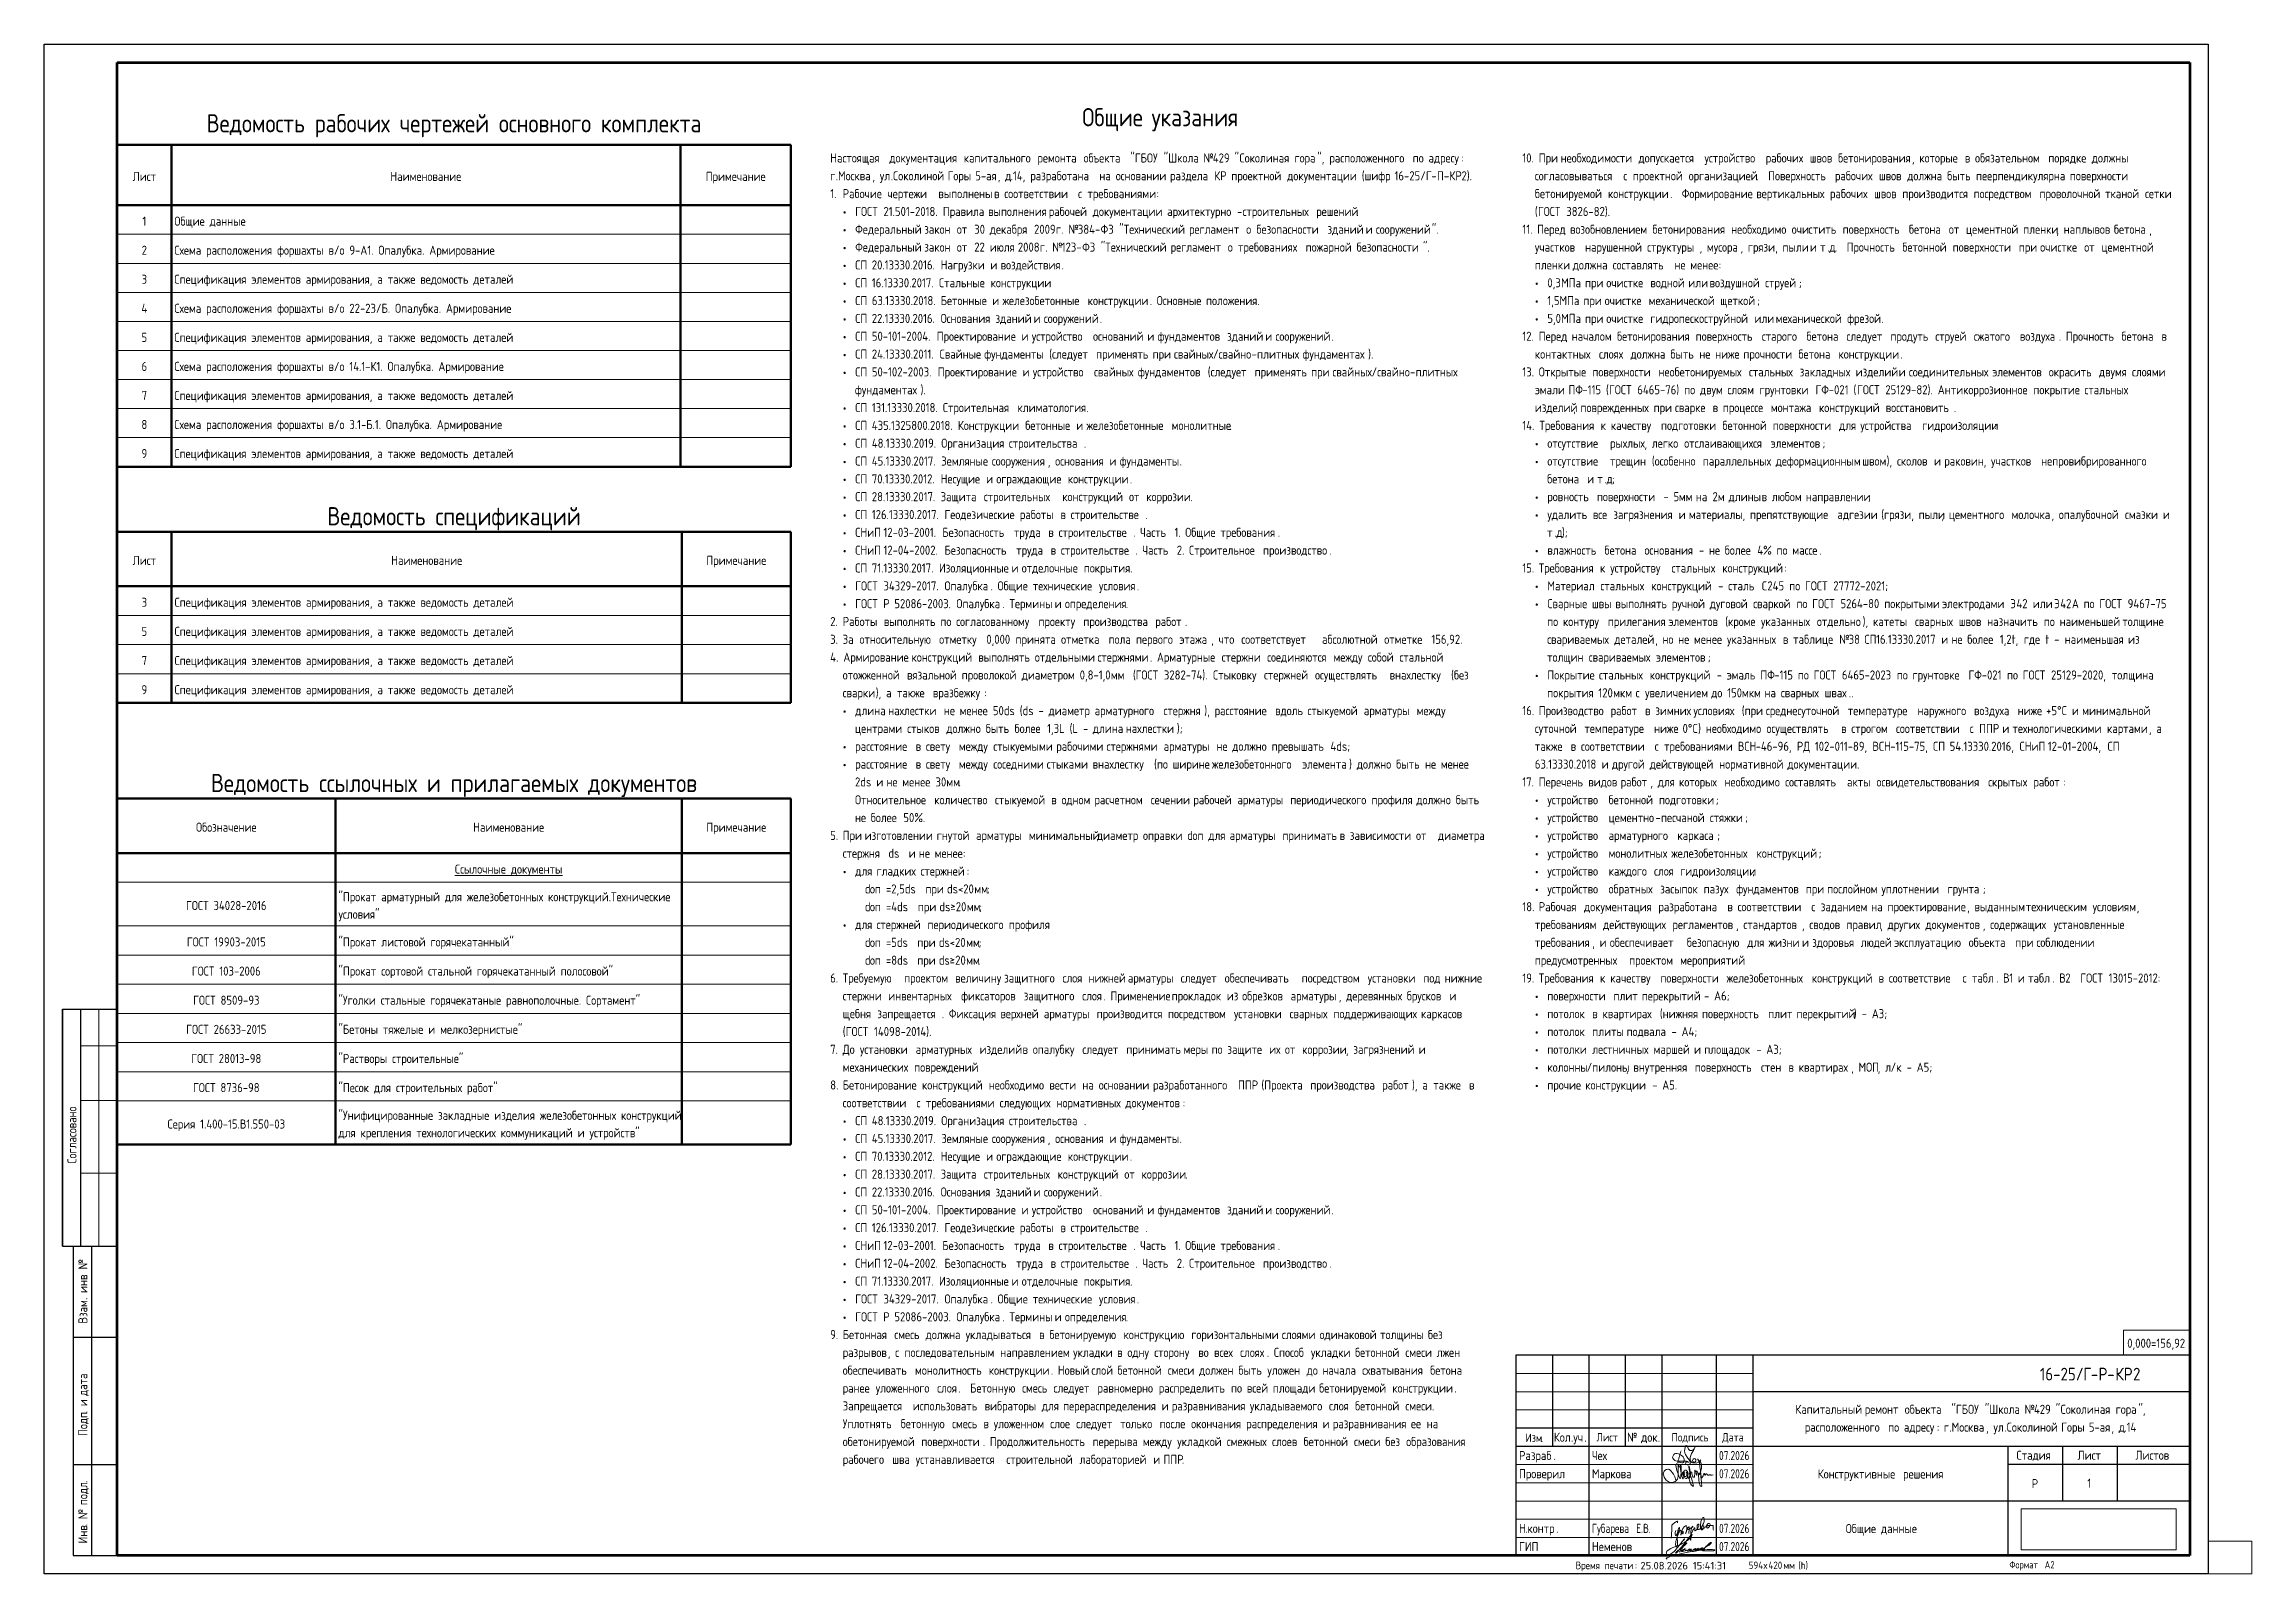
# Paper-space layout 'Layout1' of a CAD drawing. Header units: millimetres. Extents: x -594 to 12, y 0 to 420.
import ezdxf

# ---------------------------------------------------------------- set-up
doc = ezdxf.new("R2010")
doc.units = ezdxf.units.MM
doc.layers.add('_NPLT_SIGN', color=5, linetype='Continuous', lineweight=9, plot=False)
for name, color, linetype, lineweight in [('AA_Linii', 7, 'Continuous', 50), ('AA_Vinoska', 7, 'Continuous', 9), ('Gen_Stamp', 7, 'Continuous', 9), ('Gen_Table', 7, 'Continuous', 9), ('Gen_Text', 7, 'Continuous', 9)]:
    doc.layers.add(name, color=color, linetype=linetype, lineweight=lineweight)
doc.styles.add('ISOCPEUR', font='isocpeur.ttf', dxfattribs={"width": 0.85, "height": 2.5})
doc.styles.add('ISOCPEUR_1', font='isocpeur.ttf', dxfattribs={"width": 0.85, "height": 2.3})
doc.styles.add('ISOCPEUR_2', font='isocpeur.ttf', dxfattribs={"width": 0.85, "height": 2})
doc.styles.add('ISOCPEUR_3', font='isocpeur.ttf', dxfattribs={"width": 0.85, "height": 2.1})
doc.styles.add('ISOCPEUR_4', font='isocpeur.ttf', dxfattribs={"width": 0.9, "height": 2})
doc.styles.add('ISOCPEUR_5', font='isocpeur.ttf', dxfattribs={"height": 2.1})
doc.styles.add('ISOCPEUR_6', font='isocpeur.ttf', dxfattribs={"width": 0.85, "height": 3.5})
doc.styles.add('ISOCPEUR_7', font='isocpeur.ttf', dxfattribs={"width": 0.75, "height": 2.5})
doc.styles.add('ISOCPEUR_8', font='isocpeur.ttf', dxfattribs={"width": 0.85, "height": 5})
doc.styles.add('ISOCPEUR_9', font='isocpeur.ttf', dxfattribs={"width": 0.85, "height": 2.5})
picture_1 = doc.add_image_def('image1.jpg', size_in_pixel=(1429, 378))

psp = doc.layouts.get("Layout1")

# ---------------------------------------------------------------- texts
at = {"layer": 'AA_Vinoska', "char_height": 2.5, "attachment_point": 1}
for s, insert, width, style in [('Разраб', (-189.15, 33.74), 11.5162, 'ISOCPEUR'), ('\\fISOCPEUR|b0|i0|c204|p34|;\\W.85;.', (-179.65, 33.74), 0.7496, 'ISOCPEUR'), ('Чех', (-169.15, 33.74), 5.724, 'ISOCPEUR'), ('07.2026', (-134.26, 33.74), 10.4019, 'ISOCPEUR_7'), ('Проверил', (-189.15, 28.74), 14.9234, 'ISOCPEUR'), ('Маркова', (-169.15, 28.74), 13.765, 'ISOCPEUR'), ('07.2026', (-134.26, 28.74), 10.4019, 'ISOCPEUR_7'), ('\\fISOCPEUR|b0|i0|c204|p34|;\\W.85;Н', (-189.15, 13.74), 2.0443, 'ISOCPEUR'), ('контр', (-186.85, 13.74), 9.6764, 'ISOCPEUR'), ('Губарева', (-169.15, 13.74), 13.3481, 'ISOCPEUR_7'), ('\\fISOCPEUR|b0|i0|c204|p34|;\\W.75; ', (-158.14, 13.74), 1.3829, 'ISOCPEUR_7'), ('\\fISOCPEUR|b0|i0|c204|p34|;\\W.75;Е', (-157, 13.74), 1.6234, 'ISOCPEUR_7'), ('\\fISOCPEUR|b0|i0|c204|p34|;\\W.75;В', (-155.11, 13.74), 1.8038, 'ISOCPEUR_7'), ('07.2026', (-134.26, 13.74), 10.4019, 'ISOCPEUR_7'), ('ГИП', (-189.15, 8.74), 5.9285, 'ISOCPEUR'), ('\\fISOCPEUR|b0|i0|c204|p34|;\\W.85;.', (-187.47, 13.74), 0.7496, 'ISOCPEUR'), ('\\fISOCPEUR|b0|i0|c204|p34|;\\W.85;.', (-178.86, 13.74), 0.7496, 'ISOCPEUR'), ('Неменов', (-169.15, 8.74), 13.288, 'ISOCPEUR'), ('\\fISOCPEUR|b0|i0|c204|p34|;\\W.75;.', (-155.66, 13.74), 0.6614, 'ISOCPEUR_7'), ('\\fISOCPEUR|b0|i0|c204|p34|;\\W.75;.', (-153.62, 13.74), 0.6614, 'ISOCPEUR_7'), ('07.2026', (-134.26, 8.74), 10.4019, 'ISOCPEUR_7')]:
    psp.add_mtext(s, dxfattribs=dict(at, insert=insert, width=width, style=style))
at = {"layer": 'Gen_Stamp', "attachment_point": 1}
for s, insert, char_height, width, style in [('0,000=156,92', (-22.2, 64.57), 2.5, 19.6253, 'ISOCPEUR'), ('16-25/', (-46.18, 56.59), 3.5, 14.4464, 'ISOCPEUR_6'), ('\\fISOCPEUR|b0|i0|c204|p34|;\\W.85;Г', (-34.26, 56.59), 3.5, 2.5213, 'ISOCPEUR_6'), ('\\fISOCPEUR|b0|i0|c204|p34|;\\W.85;-', (-32.18, 56.59), 3.5, 2.5213, 'ISOCPEUR_6'), ('\\fISOCPEUR|b0|i0|c204|p34|;\\W.85;Р', (-30.1, 56.59), 3.5, 2.9302, 'ISOCPEUR_6'), ('\\fISOCPEUR|b0|i0|c204|p34|;\\W.85;-', (-27.68, 56.59), 3.5, 2.5213, 'ISOCPEUR_6'), ('КР', (-25.45, 56.59), 3.5, 5.8603, 'ISOCPEUR_6'), ('\\fISOCPEUR|b0|i0|c204|p34|;\\W.85;2', (-20.62, 56.59), 3.5, 2.5213, 'ISOCPEUR_6'), ('Капитальный', (-113.31, 46.43), 2.5, 21.5333, 'ISOCPEUR'), ('\\fISOCPEUR|b0|i0|c204|p34|;\\W.85; ', (-95.54, 46.43), 2.5, 1.5673, 'ISOCPEUR'), ('ремонт', (-94.25, 46.43), 2.5, 11.7207, 'ISOCPEUR'), ('\\fISOCPEUR|b0|i0|c204|p34|;\\W.85; ', (-84.57, 46.43), 2.5, 1.5673, 'ISOCPEUR'), ('объекта', (-83.28, 46.43), 2.5, 13.9013, 'ISOCPEUR'), (' "', (-71.81, 46.43), 2.5, 3.1346, 'ISOCPEUR'), ('ГБОУ', (-69.23, 46.43), 2.5, 7.9728, 'ISOCPEUR'), (' "', (-62.65, 46.43), 2.5, 3.1346, 'ISOCPEUR'), ('Школа', (-60.06, 46.43), 2.5, 10.1534, 'ISOCPEUR'), ('\\fISOCPEUR|b0|i0|c204|p34|;\\W.85; ', (-51.68, 46.43), 2.5, 1.5673, 'ISOCPEUR'), ('\\fISOCPEUR|b0|i0|c204|p34|;\\W.85;№', (-50.39, 46.43), 2.5, 3.1346, 'ISOCPEUR'), ('429 "', (-47.8, 46.43), 2.5, 8.8586, 'ISOCPEUR'), ('Соколиная', (-40.5, 46.43), 2.5, 16.7633, 'ISOCPEUR'), ('\\fISOCPEUR|b0|i0|c204|p34|;\\W.85; ', (-26.66, 46.43), 2.5, 1.5673, 'ISOCPEUR'), ('гора', (-25.37, 46.43), 2.5, 7.5639, 'ISOCPEUR'), ('",', (-19.13, 46.43), 2.5, 2.4532, 'ISOCPEUR'), ('расположенного', (-110.72, 41.53), 2.5, 26.1671, 'ISOCPEUR'), ('\\fISOCPEUR|b0|i0|c204|p34|;\\W.85; ', (-89.13, 41.53), 2.5, 1.5673, 'ISOCPEUR'), ('по', (-87.84, 41.53), 2.5, 3.6797, 'ISOCPEUR'), ('\\fISOCPEUR|b0|i0|c204|p34|;\\W.85; ', (-84.8, 41.53), 2.5, 1.5673, 'ISOCPEUR'), ('адресу', (-83.51, 41.53), 2.5, 10.9711, 'ISOCPEUR'), (': ', (-74.45, 41.53), 2.5, 2.3169, 'ISOCPEUR'), ('\\fISOCPEUR|b0|i0|c204|p34|;\\W.85;г', (-72.54, 41.53), 2.5, 1.8399, 'ISOCPEUR'), ('\\fISOCPEUR|b0|i0|c204|p34|;\\W.85;.', (-71.02, 41.53), 2.5, 0.7496, 'ISOCPEUR'), ('Москва', (-70.41, 41.53), 2.5, 11.4481, 'ISOCPEUR'), (', ', (-60.96, 41.53), 2.5, 2.4532, 'ISOCPEUR'), ('ул', (-58.94, 41.53), 2.5, 3.6797, 'ISOCPEUR'), ('\\fISOCPEUR|b0|i0|c204|p34|;\\W.85;.', (-55.9, 41.53), 2.5, 0.7496, 'ISOCPEUR'), ('Соколиной', (-55.28, 41.53), 2.5, 16.5589, 'ISOCPEUR'), ('\\fISOCPEUR|b0|i0|c204|p34|;\\W.85; ', (-41.62, 41.53), 2.5, 1.5673, 'ISOCPEUR'), ('Горы', (-40.33, 41.53), 2.5, 7.5639, 'ISOCPEUR'), (' 5-', (-34.09, 41.53), 2.5, 5.247, 'ISOCPEUR'), ('ая', (-29.76, 41.53), 2.5, 3.8842, 'ISOCPEUR'), (', ', (-26.55, 41.53), 2.5, 2.4532, 'ISOCPEUR'), ('\\fISOCPEUR|b0|i0|c204|p34|;\\W.85;д', (-24.53, 41.53), 2.5, 1.8399, 'ISOCPEUR'), ('.14', (-23.01, 41.53), 2.5, 4.0886, 'ISOCPEUR'), ('Конструктивные', (-107.15, 28.68), 2.5, 26.8485, 'ISOCPEUR'), ('\\fISOCPEUR|b0|i0|c204|p34|;\\W.85; ', (-85, 28.68), 2.5, 1.5673, 'ISOCPEUR'), ('решения', (-83.71, 28.68), 2.5, 13.3561, 'ISOCPEUR'), ('\\fISOCPEUR|b0|i0|c204|p34|;\\W.85;1', (-33.17, 26.12), 2.5, 1.2947, 'ISOCPEUR'), ('Общие', (-99.48, 13.68), 2.5, 10.1534, 'ISOCPEUR'), ('\\fISOCPEUR|b0|i0|c204|p34|;\\W.85; ', (-91.1, 13.68), 2.5, 1.5673, 'ISOCPEUR'), ('данные', (-89.81, 13.68), 2.5, 11.4481, 'ISOCPEUR')]:
    psp.add_mtext(s, dxfattribs=dict(at, insert=insert, char_height=char_height, width=width, style=style))
at = {"layer": 'Gen_Stamp', "insert": (-155.83, 3.3), "char_height": 2.1, "width": 27.8593, "attachment_point": 1, "line_spacing_factor": 1.149209, "style": 'ISOCPEUR_5'}
psp.add_mtext('25.08.2026 15:41:31', dxfattribs=at)
at = {"layer": 'Gen_Table', "line_spacing_factor": 1.149209}
for s, insert, char_height, width, attachment_point, style in [('Ведомость рабочих чертежей основного комплекта', (-481.5, 400.77), 5, 165.4017, 2, 'ISOCPEUR_8'), ('Лист', (-566.5, 384.94), 2.5, 7.5291, 2, 'ISOCPEUR'), ('Наименование', (-489.24, 384.94), 2.5, 22.1093, 2, 'ISOCPEUR'), ('Примечание', (-404.18, 384.94), 2.5, 18.3448, 2, 'ISOCPEUR'), ('\\fISOCPEUR|b0|i0|c204|p34|;\\W.85;1', (-566.5, 372.65), 2.5, 1.2549, 2, 'ISOCPEUR'), ('Общие данные', (-558.25, 372.65), 2.5, 22.3483, 1, 'ISOCPEUR'), ('\\fISOCPEUR|b0|i0|c204|p34|;\\W.85;2', (-566.5, 364.67), 2.5, 1.7628, 2, 'ISOCPEUR'), ('Схема расположения форшахты в/о 9-А1. Опалубка. Армирование', (-558.25, 364.67), 2.5, 105.0193, 1, 'ISOCPEUR'), ('\\fISOCPEUR|b0|i0|c204|p34|;\\W.85;3', (-566.5, 356.7), 2.5, 1.7628, 2, 'ISOCPEUR'), ('Спецификация элементов армирования, а также ведомость деталей', (-558.25, 356.7), 2.5, 110.4271, 1, 'ISOCPEUR'), ('\\fISOCPEUR|b0|i0|c204|p34|;\\W.85;4', (-566.5, 348.72), 2.5, 2.0018, 2, 'ISOCPEUR'), ('Схема расположения форшахты в/о 22-23/Б. Опалубка. Армирование', (-558.25, 348.72), 2.5, 110.5466, 1, 'ISOCPEUR'), ('\\fISOCPEUR|b0|i0|c204|p34|;\\W.85;5', (-566.5, 340.74), 2.5, 1.7628, 2, 'ISOCPEUR'), ('Спецификация элементов армирования, а также ведомость деталей', (-558.25, 340.74), 2.5, 110.4271, 1, 'ISOCPEUR'), ('\\fISOCPEUR|b0|i0|c204|p34|;\\W.85;6', (-566.5, 332.77), 2.5, 1.7628, 2, 'ISOCPEUR'), ('Схема расположения форшахты в/о 14.1-К1. Опалубка. Армирование', (-558.25, 332.77), 2.5, 108.2461, 1, 'ISOCPEUR'), ('\\fISOCPEUR|b0|i0|c204|p34|;\\W.85;7', (-566.5, 324.79), 2.5, 1.7628, 2, 'ISOCPEUR'), ('Спецификация элементов армирования, а также ведомость деталей', (-558.25, 324.79), 2.5, 110.4271, 1, 'ISOCPEUR'), ('\\fISOCPEUR|b0|i0|c204|p34|;\\W.85;8', (-566.5, 316.82), 2.5, 1.7628, 2, 'ISOCPEUR'), ('Схема расположения форшахты в/о 3.1-Б.1. Опалубка. Армирование', (-558.25, 316.82), 2.5, 107.4991, 1, 'ISOCPEUR'), ('\\fISOCPEUR|b0|i0|c204|p34|;\\W.85;9', (-566.5, 308.84), 2.5, 1.7628, 2, 'ISOCPEUR'), ('Спецификация элементов армирования, а также ведомость деталей', (-558.25, 308.84), 2.5, 110.4271, 1, 'ISOCPEUR'), ('Ведомость спецификаций', (-481.5, 292.88), 5, 80.3704, 2, 'ISOCPEUR_8'), ('Лист', (-566.5, 279.51), 2.5, 7.5291, 2, 'ISOCPEUR'), ('Наименование', (-489, 279.51), 2.5, 22.1093, 2, 'ISOCPEUR'), ('Примечание', (-404, 279.51), 2.5, 18.3448, 2, 'ISOCPEUR'), ('\\fISOCPEUR|b0|i0|c204|p34|;\\W.85;3', (-566.5, 268.01), 2.5, 1.7628, 2, 'ISOCPEUR'), ('Спецификация элементов армирования, а также ведомость деталей', (-558.21, 268.01), 2.5, 110.4271, 1, 'ISOCPEUR'), ('\\fISOCPEUR|b0|i0|c204|p34|;\\W.85;5', (-566.5, 260.01), 2.5, 1.7628, 2, 'ISOCPEUR'), ('Спецификация элементов армирования, а также ведомость деталей', (-558.21, 260.01), 2.5, 110.4271, 1, 'ISOCPEUR'), ('\\fISOCPEUR|b0|i0|c204|p34|;\\W.85;7', (-566.5, 252.01), 2.5, 1.7628, 2, 'ISOCPEUR'), ('Спецификация элементов армирования, а также ведомость деталей', (-558.21, 252.01), 2.5, 110.4271, 1, 'ISOCPEUR'), ('\\fISOCPEUR|b0|i0|c204|p34|;\\W.85;9', (-566.5, 244.01), 2.5, 1.7628, 2, 'ISOCPEUR'), ('Спецификация элементов армирования, а также ведомость деталей', (-558.21, 244.01), 2.5, 110.4271, 1, 'ISOCPEUR'), ('Ведомость ссылочных и прилагаемых документов', (-481.5, 219.63), 5, 157.6933, 2, 'ISOCPEUR_8'), ('Обозначение', (-544, 206.25), 2.5, 19.749, 2, 'ISOCPEUR'), ('Наименование', (-466.5, 206.25), 2.5, 22.1093, 2, 'ISOCPEUR'), ('Примечание', (-404, 206.25), 2.5, 18.3448, 2, 'ISOCPEUR'), ('\\LСсылочные документы', (-466.5, 194.75), 2.5, 34.4188, 2, 'ISOCPEUR'), ('ГОСТ 34028-2016', (-544, 184.75), 2.5, 26.3818, 2, 'ISOCPEUR'), ('"Прокат арматурный для железобетонных конструкций.Технические\\Pусловия"', (-513.21, 187.15), 2.5, 109.2022, 1, 'ISOCPEUR'), ('ГОСТ 19903-2015', (-544, 174.75), 2.5, 25.6349, 2, 'ISOCPEUR'), ('"Прокат листовой горячекатанный"', (-513.21, 174.75), 2.5, 57.783, 1, 'ISOCPEUR'), ('ГОСТ 103-2006', (-544, 166.75), 2.5, 22.6172, 2, 'ISOCPEUR'), ('"Прокат сортовой стальной горячекатанный полосовой"', (-513.21, 166.75), 2.5, 90.947, 1, 'ISOCPEUR'), ('ГОСТ 8509-93', (-544, 158.75), 2.5, 21.3624, 2, 'ISOCPEUR'), ('"Уголки стальные горячекатаные равнополочные. Сортамент"', (-513.21, 158.75), 2.5, 100.2389, 1, 'ISOCPEUR'), ('ГОСТ 26633-2015', (-544, 150.75), 2.5, 26.1428, 2, 'ISOCPEUR'), ('"Бетоны тяжелые и мелкозернистые"', (-513.21, 150.75), 2.5, 59.6653, 1, 'ISOCPEUR'), ('ГОСТ 28013-98', (-544, 142.75), 2.5, 22.6172, 2, 'ISOCPEUR'), ('"Растворы строительные"', (-513.21, 142.75), 2.5, 41.6791, 1, 'ISOCPEUR'), ('ГОСТ 8736-98', (-544, 134.75), 2.5, 21.3624, 2, 'ISOCPEUR'), ('"Песок для строительных работ"', (-513.21, 134.75), 2.5, 53.2417, 1, 'ISOCPEUR'), ('"Унифицированные закладные изделия железобетонных конструкций\\Pдля крепления технологических коммуникаций и устройств"', (-513.21, 127.15), 2.5, 109.74, 1, 'ISOCPEUR'), ('Серия 1.400-15.В1.550-03', (-544, 124.75), 2.5, 37.9444, 2, 'ISOCPEUR')]:
    psp.add_mtext(s, dxfattribs=dict(at, insert=insert, char_height=char_height, width=width, attachment_point=attachment_point, style=style))
at = {"layer": 'Gen_Text', "attachment_point": 1}
for s, insert, char_height, width, style in [('Общие', (-309.06, 402.44), 5, 20.0342, 'ISOCPEUR_8'), ('\\fISOCPEUR|b0|i0|c204|p34|;\\W.85; ', (-292.53, 402.44), 5, 3.0665, 'ISOCPEUR_8'), ('указания', (-290, 402.44), 5, 29.5743, 'ISOCPEUR_8'), ('\\fISOCPEUR|b0|i0|c204|p34|;\\W.85; ', (-265.6, 402.44), 5, 1.5673, 'ISOCPEUR_8'), ('Настоящая', (-378.23, 390), 2.5, 18.1262, 'ISOCPEUR'), ('\\fISOCPEUR|b0|i0|c204|p34|;\\W.85; ', (-363.27, 390), 2.5, 1.5673, 'ISOCPEUR'), ('документация', (-361.98, 390), 2.5, 23.1688, 'ISOCPEUR'), ('\\fISOCPEUR|b0|i0|c204|p34|;\\W.85; ', (-342.86, 390), 2.5, 1.5673, 'ISOCPEUR'), ('капитального', (-341.57, 390), 2.5, 22.9643, 'ISOCPEUR'), ('\\fISOCPEUR|b0|i0|c204|p34|;\\W.85; ', (-322.62, 390), 2.5, 1.5673, 'ISOCPEUR'), ('ремонта', (-321.33, 390), 2.5, 13.765, 'ISOCPEUR'), ('\\fISOCPEUR|b0|i0|c204|p34|;\\W.85; ', (-309.97, 390), 2.5, 1.5673, 'ISOCPEUR'), ('объекта', (-308.68, 390), 2.5, 13.9013, 'ISOCPEUR'), (' "', (-297.21, 390), 2.5, 3.1346, 'ISOCPEUR'), ('ГБОУ', (-294.62, 390), 2.5, 7.9728, 'ISOCPEUR'), (' "', (-288.04, 390), 2.5, 3.1346, 'ISOCPEUR'), ('Школа', (-285.46, 390), 2.5, 10.1534, 'ISOCPEUR'), ('\\fISOCPEUR|b0|i0|c204|p34|;\\W.85; ', (-277.08, 390), 2.5, 1.5673, 'ISOCPEUR'), ('\\fISOCPEUR|b0|i0|c204|p34|;\\W.85;№', (-275.79, 390), 2.5, 3.1346, 'ISOCPEUR'), ('429 "', (-273.2, 390), 2.5, 8.8586, 'ISOCPEUR'), ('Соколиная', (-265.89, 390), 2.5, 16.7633, 'ISOCPEUR'), ('\\fISOCPEUR|b0|i0|c204|p34|;\\W.85; ', (-252.06, 390), 2.5, 1.5673, 'ISOCPEUR'), ('гора', (-250.77, 390), 2.5, 7.5639, 'ISOCPEUR'), ('", ', (-244.53, 390), 2.5, 4.0205, 'ISOCPEUR'), ('расположенного', (-241.21, 390), 2.5, 26.1671, 'ISOCPEUR'), ('\\fISOCPEUR|b0|i0|c204|p34|;\\W.85; ', (-219.62, 390), 2.5, 1.5673, 'ISOCPEUR'), ('по', (-218.33, 390), 2.5, 3.6797, 'ISOCPEUR'), ('\\fISOCPEUR|b0|i0|c204|p34|;\\W.85; ', (-215.29, 390), 2.5, 1.5673, 'ISOCPEUR'), ('адресу', (-214, 390), 2.5, 10.9711, 'ISOCPEUR'), (': ', (-204.95, 390), 2.5, 2.3169, 'ISOCPEUR'), ('10.', (-188.24, 390), 2.5, 5.4523, 'ISOCPEUR'), ('При', (-183.74, 390), 2.5, 5.724, 'ISOCPEUR'), ('\\fISOCPEUR|b0|i0|c204|p34|;\\W.85; ', (-179.02, 390), 2.5, 1.5673, 'ISOCPEUR'), ('необходимости', (-177.72, 390), 2.5, 24.3272, 'ISOCPEUR'), ('\\fISOCPEUR|b0|i0|c204|p34|;\\W.85; ', (-157.65, 390), 2.5, 1.5673, 'ISOCPEUR'), ('допускается', (-156.36, 390), 2.5, 20.3749, 'ISOCPEUR'), ('\\fISOCPEUR|b0|i0|c204|p34|;\\W.85; ', (-139.55, 390), 2.5, 1.5673, 'ISOCPEUR'), ('устройство', (-138.25, 390), 2.5, 18.8076, 'ISOCPEUR'), ('\\fISOCPEUR|b0|i0|c204|p34|;\\W.85; ', (-122.74, 390), 2.5, 1.5673, 'ISOCPEUR'), ('рабочих', (-121.44, 390), 2.5, 13.0835, 'ISOCPEUR'), ('\\fISOCPEUR|b0|i0|c204|p34|;\\W.85; ', (-110.65, 390), 2.5, 1.5673, 'ISOCPEUR'), ('швов', (-109.35, 390), 2.5, 7.8365, 'ISOCPEUR'), ('\\fISOCPEUR|b0|i0|c204|p34|;\\W.85; ', (-102.89, 390), 2.5, 1.5673, 'ISOCPEUR'), ('бетонирования', (-101.6, 390), 2.5, 24.5998, 'ISOCPEUR'), ('которые', (-79.28, 390), 2.5, 13.5605, 'ISOCPEUR'), ('\\fISOCPEUR|b0|i0|c204|p34|;\\W.85; ', (-68.09, 390), 2.5, 1.5673, 'ISOCPEUR'), ('\\fISOCPEUR|b0|i0|c204|p34|;\\W.85;в', (-66.79, 390), 2.5, 1.8399, 'ISOCPEUR'), ('\\fISOCPEUR|b0|i0|c204|p34|;\\W.85; ', (-65.28, 390), 2.5, 1.5673, 'ISOCPEUR'), ('обязательном', (-63.98, 390), 2.5, 22.8281, 'ISOCPEUR'), ('\\fISOCPEUR|b0|i0|c204|p34|;\\W.85; ', (-45.15, 390), 2.5, 1.5673, 'ISOCPEUR'), ('порядке', (-43.85, 390), 2.5, 12.8791, 'ISOCPEUR'), ('\\fISOCPEUR|b0|i0|c204|p34|;\\W.85; ', (-33.23, 390), 2.5, 1.5673, 'ISOCPEUR'), ('должны', (-31.93, 390), 2.5, 11.7207, 'ISOCPEUR'), ('\\fISOCPEUR|b0|i0|c204|p34|;\\W.85; ', (-22.26, 390), 2.5, 1.5673, 'ISOCPEUR'), ('\\fISOCPEUR|b0|i0|c204|p34|;\\W.85;г', (-378.23, 385.1), 2.5, 1.8399, 'ISOCPEUR'), ('\\fISOCPEUR|b0|i0|c204|p34|;\\W.85;.', (-376.71, 385.1), 2.5, 0.7496, 'ISOCPEUR'), ('Москва', (-376.09, 385.1), 2.5, 11.4481, 'ISOCPEUR'), (', ', (-366.65, 385.1), 2.5, 2.4532, 'ISOCPEUR'), ('ул', (-364.62, 385.1), 2.5, 3.6797, 'ISOCPEUR'), ('\\fISOCPEUR|b0|i0|c204|p34|;\\W.85;.', (-361.59, 385.1), 2.5, 0.7496, 'ISOCPEUR'), ('Соколиной', (-360.97, 385.1), 2.5, 16.5589, 'ISOCPEUR'), ('\\fISOCPEUR|b0|i0|c204|p34|;\\W.85; ', (-347.31, 385.1), 2.5, 1.5673, 'ISOCPEUR'), ('Горы', (-346.01, 385.1), 2.5, 7.5639, 'ISOCPEUR'), (' 5-', (-339.77, 385.1), 2.5, 5.247, 'ISOCPEUR'), ('ая', (-335.44, 385.1), 2.5, 3.8842, 'ISOCPEUR'), (', ', (-332.24, 385.1), 2.5, 2.4532, 'ISOCPEUR'), ('\\fISOCPEUR|b0|i0|c204|p34|;\\W.85;д', (-330.21, 385.1), 2.5, 1.8399, 'ISOCPEUR'), ('.14, ', (-328.69, 385.1), 2.5, 6.5418, 'ISOCPEUR'), ('разработана', (-323.3, 385.1), 2.5, 21.397, 'ISOCPEUR'), ('\\fISOCPEUR|b0|i0|c204|p34|;\\W.85; ', (-305.64, 385.1), 2.5, 1.5673, 'ISOCPEUR'), ('на', (-304.35, 385.1), 2.5, 3.8842, 'ISOCPEUR'), ('\\fISOCPEUR|b0|i0|c204|p34|;\\W.85; ', (-301.15, 385.1), 2.5, 1.5673, 'ISOCPEUR'), ('основании', (-299.85, 385.1), 2.5, 16.4907, 'ISOCPEUR'), ('\\fISOCPEUR|b0|i0|c204|p34|;\\W.85; ', (-286.25, 385.1), 2.5, 1.5673, 'ISOCPEUR'), ('раздела', (-284.95, 385.1), 2.5, 13.1517, 'ISOCPEUR'), ('\\fISOCPEUR|b0|i0|c204|p34|;\\W.85; ', (-274.1, 385.1), 2.5, 1.5673, 'ISOCPEUR'), ('КР', (-272.81, 385.1), 2.5, 4.0886, 'ISOCPEUR'), ('\\fISOCPEUR|b0|i0|c204|p34|;\\W.85; ', (-269.43, 385.1), 2.5, 1.5673, 'ISOCPEUR'), ('проектной', (-268.14, 385.1), 2.5, 17.0359, 'ISOCPEUR'), ('\\fISOCPEUR|b0|i0|c204|p34|;\\W.85; ', (-254.09, 385.1), 2.5, 1.5673, 'ISOCPEUR'), ('документации', (-252.79, 385.1), 2.5, 23.1688, 'ISOCPEUR'), (' (', (-233.68, 385.1), 2.5, 2.5895, 'ISOCPEUR'), ('шифр', (-231.54, 385.1), 2.5, 8.3135, 'ISOCPEUR'), (' 16-25/', (-224.68, 385.1), 2.5, 12.0614, 'ISOCPEUR'), ('\\fISOCPEUR|b0|i0|c204|p34|;\\W.85;Г', (-214.73, 385.1), 2.5, 1.8399, 'ISOCPEUR'), ('\\fISOCPEUR|b0|i0|c204|p34|;\\W.85;-', (-213.21, 385.1), 2.5, 1.8399, 'ISOCPEUR'), ('П–КР', (-211.69, 385.1), 2.5, 8.1772, 'ISOCPEUR'), ('2).', (-204.95, 385.1), 2.5, 3.6116, 'ISOCPEUR'), ('согласовываться', (-184.81, 385.1), 2.5, 27.8707, 'ISOCPEUR'), ('\\fISOCPEUR|b0|i0|c204|p34|;\\W.85; ', (-161.81, 385.1), 2.5, 1.5673, 'ISOCPEUR'), ('\\fISOCPEUR|b0|i0|c204|p34|;\\W.85;с', (-160.52, 385.1), 2.5, 1.5673, 'ISOCPEUR'), ('\\fISOCPEUR|b0|i0|c204|p34|;\\W.85; ', (-159.23, 385.1), 2.5, 1.5673, 'ISOCPEUR'), ('проектной', (-157.93, 385.1), 2.5, 17.0359, 'ISOCPEUR'), ('\\fISOCPEUR|b0|i0|c204|p34|;\\W.85; ', (-143.88, 385.1), 2.5, 1.5673, 'ISOCPEUR'), ('организацией', (-142.58, 385.1), 2.5, 22.5555, 'ISOCPEUR'), ('.  ', (-123.97, 385.1), 2.5, 3.8842, 'ISOCPEUR'), ('Поверхность', (-120.77, 385.1), 2.5, 20.6475, 'ISOCPEUR'), ('\\fISOCPEUR|b0|i0|c204|p34|;\\W.85; ', (-103.73, 385.1), 2.5, 1.5673, 'ISOCPEUR'), ('рабочих', (-102.44, 385.1), 2.5, 13.0835, 'ISOCPEUR'), ('\\fISOCPEUR|b0|i0|c204|p34|;\\W.85; ', (-91.64, 385.1), 2.5, 1.5673, 'ISOCPEUR'), ('швов', (-90.35, 385.1), 2.5, 7.8365, 'ISOCPEUR'), ('\\fISOCPEUR|b0|i0|c204|p34|;\\W.85; ', (-83.89, 385.1), 2.5, 1.5673, 'ISOCPEUR'), ('должна', (-82.59, 385.1), 2.5, 11.7207, 'ISOCPEUR'), (', ', (-81.3, 390), 2.5, 2.4532, 'ISOCPEUR'), ('\\fISOCPEUR|b0|i0|c204|p34|;\\W.85; ', (-72.92, 385.1), 2.5, 1.5673, 'ISOCPEUR'), ('быть', (-71.63, 385.1), 2.5, 8.0409, 'ISOCPEUR'), ('\\fISOCPEUR|b0|i0|c204|p34|;\\W.85; ', (-64.99, 385.1), 2.5, 1.5673, 'ISOCPEUR'), ('пеерпендикулярна', (-63.7, 385.1), 2.5, 29.6424, 'ISOCPEUR'), ('\\fISOCPEUR|b0|i0|c204|p34|;\\W.85; ', (-39.24, 385.1), 2.5, 1.5673, 'ISOCPEUR'), ('поверхности', (-37.95, 385.1), 2.5, 20.443, 'ISOCPEUR'), ('\\fISOCPEUR|b0|i0|c204|p34|;\\W.85; ', (-21.08, 385.1), 2.5, 1.5673, 'ISOCPEUR'), ('1.', (-378.23, 380.21), 2.5, 4.1569, 'ISOCPEUR'), ('Рабочие', (-374.8, 380.21), 2.5, 13.288, 'ISOCPEUR'), ('\\fISOCPEUR|b0|i0|c204|p34|;\\W.85; ', (-363.83, 380.21), 2.5, 1.5673, 'ISOCPEUR'), ('чертежи', (-362.54, 380.21), 2.5, 13.8331, 'ISOCPEUR'), ('выполнены', (-348.54, 380.21), 2.5, 16.9677, 'ISOCPEUR'), ('\\fISOCPEUR|b0|i0|c204|p34|;\\W.85; ', (-334.54, 380.21), 2.5, 1.5673, 'ISOCPEUR'), ('\\fISOCPEUR|b0|i0|c204|p34|;\\W.85;в', (-333.25, 380.21), 2.5, 1.8399, 'ISOCPEUR'), ('\\fISOCPEUR|b0|i0|c204|p34|;\\W.85; ', (-331.73, 380.21), 2.5, 1.5673, 'ISOCPEUR'), ('соответствии', (-330.44, 380.21), 2.5, 22.9643, 'ISOCPEUR'), ('\\fISOCPEUR|b0|i0|c204|p34|;\\W.85; ', (-311.49, 380.21), 2.5, 1.5673, 'ISOCPEUR'), ('\\fISOCPEUR|b0|i0|c204|p34|;\\W.85;с', (-310.2, 380.21), 2.5, 1.5673, 'ISOCPEUR'), ('\\fISOCPEUR|b0|i0|c204|p34|;\\W.85; ', (-308.9, 380.21), 2.5, 1.5673, 'ISOCPEUR'), ('требованиями', (-307.61, 380.21), 2.5, 22.9643, 'ISOCPEUR'), ('\\fISOCPEUR|b0|i0|c204|p34|;\\W.85;:', (-288.66, 380.21), 2.5, 0.7496, 'ISOCPEUR'), ('бетонируемой', (-184.81, 380.21), 2.5, 22.7599, 'ISOCPEUR'), ('\\fISOCPEUR|b0|i0|c204|p34|;\\W.85; ', (-166.03, 380.21), 2.5, 1.5673, 'ISOCPEUR'), ('конструкции', (-164.74, 380.21), 2.5, 20.6475, 'ISOCPEUR'), ('.  ', (-147.7, 380.21), 2.5, 3.8842, 'ISOCPEUR'), ('Формирование', (-144.49, 380.21), 2.5, 23.2369, 'ISOCPEUR'), ('\\fISOCPEUR|b0|i0|c204|p34|;\\W.85; ', (-125.32, 380.21), 2.5, 1.5673, 'ISOCPEUR'), ('вертикальных', (-124.03, 380.21), 2.5, 22.9643, 'ISOCPEUR'), ('\\fISOCPEUR|b0|i0|c204|p34|;\\W.85; ', (-105.08, 380.21), 2.5, 1.5673, 'ISOCPEUR'), ('рабочих', (-103.79, 380.21), 2.5, 13.0835, 'ISOCPEUR'), ('\\fISOCPEUR|b0|i0|c204|p34|;\\W.85; ', (-92.99, 380.21), 2.5, 1.5673, 'ISOCPEUR'), ('швов', (-91.7, 380.21), 2.5, 7.8365, 'ISOCPEUR'), ('\\fISOCPEUR|b0|i0|c204|p34|;\\W.85; ', (-85.23, 380.21), 2.5, 1.5673, 'ISOCPEUR'), ('производится', (-83.94, 380.21), 2.5, 22.1466, 'ISOCPEUR'), ('\\fISOCPEUR|b0|i0|c204|p34|;\\W.85; ', (-65.67, 380.21), 2.5, 1.5673, 'ISOCPEUR'), ('посредством', (-64.38, 380.21), 2.5, 20.3749, 'ISOCPEUR'), ('\\fISOCPEUR|b0|i0|c204|p34|;\\W.85; ', (-47.56, 380.21), 2.5, 1.5673, 'ISOCPEUR'), ('проволочной', (-46.27, 380.21), 2.5, 20.2386, 'ISOCPEUR'), ('\\fISOCPEUR|b0|i0|c204|p34|;\\W.85; ', (-29.57, 380.21), 2.5, 1.5673, 'ISOCPEUR'), ('тканой', (-28.28, 380.21), 2.5, 11.7207, 'ISOCPEUR'), ('\\fISOCPEUR|b0|i0|c204|p34|;\\W.85; ', (-18.61, 380.21), 2.5, 1.5673, 'ISOCPEUR'), ('сетки', (-17.32, 380.21), 2.5, 9.4038, 'ISOCPEUR'), ('\\fISOCPEUR|b0|i0|c204|p34|;\\W.85; ', (-9.56, 380.21), 2.5, 0.4089, 'ISOCPEUR'), ('\\fISOCPEUR|b0|i0|c204|p34|;\\W.85;•', (-374.82, 375.31), 2.5, 4.1878, 'ISOCPEUR'), ('Федеральный', (-371.37, 370.42), 2.5, 21.397, 'ISOCPEUR'), ('ГОСТ', (-371.37, 375.31), 2.5, 7.7684, 'ISOCPEUR'), (' 21.501-2018. ', (-364.96, 375.31), 2.5, 21.397, 'ISOCPEUR'), ('\\fISOCPEUR|b0|i0|c204|p34|;\\W.85; ', (-353.71, 370.42), 2.5, 1.5673, 'ISOCPEUR'), ('закон', (-352.42, 370.42), 2.5, 9.2675, 'ISOCPEUR'), ('Правила', (-347.31, 375.31), 2.5, 13.4924, 'ISOCPEUR'), ('\\fISOCPEUR|b0|i0|c204|p34|;\\W.85; ', (-344.77, 370.42), 2.5, 1.5673, 'ISOCPEUR'), ('от', (-343.48, 370.42), 2.5, 4.1567, 'ISOCPEUR'), (' 30 ', (-340.05, 370.42), 2.5, 6.8143, 'ISOCPEUR'), ('\\fISOCPEUR|b0|i0|c204|p34|;\\W.85; ', (-336.17, 375.31), 2.5, 1.5673, 'ISOCPEUR'), ('выполнения', (-334.88, 375.31), 2.5, 18.6032, 'ISOCPEUR'), ('декабря', (-334.43, 370.42), 2.5, 13.0835, 'ISOCPEUR'), (' 2009', (-323.63, 370.42), 2.5, 8.9268, 'ISOCPEUR'), ('\\fISOCPEUR|b0|i0|c204|p34|;\\W.85; ', (-319.53, 375.31), 2.5, 1.5673, 'ISOCPEUR'), ('рабочей', (-318.24, 375.31), 2.5, 13.0835, 'ISOCPEUR'), ('\\fISOCPEUR|b0|i0|c204|p34|;\\W.85;г', (-316.27, 370.42), 2.5, 1.8399, 'ISOCPEUR'), ('\\fISOCPEUR|b0|i0|c204|p34|;\\W.85;№', (-312.84, 370.42), 2.5, 3.1346, 'ISOCPEUR'), ('384-', (-310.25, 370.42), 2.5, 7.5639, 'ISOCPEUR'), ('\\fISOCPEUR|b0|i0|c204|p34|;\\W.85; ', (-307.44, 375.31), 2.5, 1.5673, 'ISOCPEUR'), ('документации', (-306.15, 375.31), 2.5, 23.1688, 'ISOCPEUR'), ('ФЗ', (-304.01, 370.42), 2.5, 4.5656, 'ISOCPEUR'), (' "', (-300.25, 370.42), 2.5, 3.1346, 'ISOCPEUR'), ('Технический', (-297.66, 370.42), 2.5, 20.1705, 'ISOCPEUR'), ('\\fISOCPEUR|b0|i0|c204|p34|;\\W.85; ', (-287.03, 375.31), 2.5, 1.5673, 'ISOCPEUR'), ('архитектурно', (-285.74, 375.31), 2.5, 23.2369, 'ISOCPEUR'), ('\\fISOCPEUR|b0|i0|c204|p34|;\\W.85; ', (-281.02, 370.42), 2.5, 1.5673, 'ISOCPEUR'), ('регламент', (-279.72, 370.42), 2.5, 17.4447, 'ISOCPEUR'), ('\\fISOCPEUR|b0|i0|c204|p34|;\\W.85;-', (-266.57, 375.31), 2.5, 1.8399, 'ISOCPEUR'), ('\\fISOCPEUR|b0|i0|c204|p34|;\\W.85; ', (-265.33, 370.42), 2.5, 1.5673, 'ISOCPEUR'), ('строительных', (-265.05, 375.31), 2.5, 22.9643, 'ISOCPEUR'), ('\\fISOCPEUR|b0|i0|c204|p34|;\\W.85;о', (-264.04, 370.42), 2.5, 1.8399, 'ISOCPEUR'), ('\\fISOCPEUR|b0|i0|c204|p34|;\\W.85; ', (-262.52, 370.42), 2.5, 1.5673, 'ISOCPEUR'), ('безопасности', (-261.23, 370.42), 2.5, 22.0785, 'ISOCPEUR'), ('\\fISOCPEUR|b0|i0|c204|p34|;\\W.85; ', (-246.1, 375.31), 2.5, 1.5673, 'ISOCPEUR'), ('решений', (-244.81, 375.31), 2.5, 13.3561, 'ISOCPEUR'), ('\\fISOCPEUR|b0|i0|c204|p34|;\\W.85; ', (-243.01, 370.42), 2.5, 1.5673, 'ISOCPEUR'), ('зданий', (-241.72, 370.42), 2.5, 11.1074, 'ISOCPEUR'), ('\\fISOCPEUR|b0|i0|c204|p34|;\\W.85;.', (-233.79, 375.31), 2.5, 0.7496, 'ISOCPEUR'), ('\\fISOCPEUR|b0|i0|c204|p34|;\\W.85; ', (-232.55, 370.42), 2.5, 1.5673, 'ISOCPEUR'), ('\\fISOCPEUR|b0|i0|c204|p34|;\\W.85;и', (-231.26, 370.42), 2.5, 1.8399, 'ISOCPEUR'), ('\\fISOCPEUR|b0|i0|c204|p34|;\\W.85; ', (-229.74, 370.42), 2.5, 1.5673, 'ISOCPEUR'), ('сооружений', (-228.45, 370.42), 2.5, 18.6032, 'ISOCPEUR'), ('".', (-213.1, 370.42), 2.5, 2.3169, 'ISOCPEUR'), ('11.', (-188.24, 370.42), 2.5, 4.9063, 'ISOCPEUR'), ('\\fISOCPEUR|b0|i0|c204|p34|;\\W.85;(', (-184.81, 375.31), 2.5, 1.0222, 'ISOCPEUR'), ('Перед', (-184.19, 370.42), 2.5, 9.4038, 'ISOCPEUR'), ('ГОСТ', (-183.96, 375.31), 2.5, 7.7684, 'ISOCPEUR'), ('\\fISOCPEUR|b0|i0|c204|p34|;\\W.85; ', (-176.43, 370.42), 2.5, 1.5673, 'ISOCPEUR'), (' 3826-82).', (-177.55, 375.31), 2.5, 16.2181, 'ISOCPEUR'), ('возобновлением', (-175.14, 370.42), 2.5, 25.8264, 'ISOCPEUR'), ('\\fISOCPEUR|b0|i0|c204|p34|;\\W.85; ', (-153.83, 370.42), 2.5, 1.5673, 'ISOCPEUR'), ('бетонирования', (-152.53, 370.42), 2.5, 24.5998, 'ISOCPEUR'), ('\\fISOCPEUR|b0|i0|c204|p34|;\\W.85; ', (-132.24, 370.42), 2.5, 1.5673, 'ISOCPEUR'), ('необходимо', (-130.94, 370.42), 2.5, 18.6032, 'ISOCPEUR'), ('\\fISOCPEUR|b0|i0|c204|p34|;\\W.85; ', (-115.6, 370.42), 2.5, 1.5673, 'ISOCPEUR'), ('очи', (-114.3, 370.42), 2.5, 5.5196, 'ISOCPEUR'), ('\\fISOCPEUR|b0|i0|c204|p34|;\\W.85;c', (-109.75, 370.42), 2.5, 1.5673, 'ISOCPEUR'), ('тить', (-108.46, 370.42), 2.5, 8.3135, 'ISOCPEUR'), ('\\fISOCPEUR|b0|i0|c204|p34|;\\W.85; ', (-101.6, 370.42), 2.5, 1.5673, 'ISOCPEUR'), ('поверхность', (-100.3, 370.42), 2.5, 20.443, 'ISOCPEUR'), ('\\fISOCPEUR|b0|i0|c204|p34|;\\W.85; ', (-83.44, 370.42), 2.5, 1.5673, 'ISOCPEUR'), ('бетона', (-82.14, 370.42), 2.5, 11.7207, 'ISOCPEUR'), ('\\fISOCPEUR|b0|i0|c204|p34|;\\W.85; ', (-72.47, 370.42), 2.5, 1.5673, 'ISOCPEUR'), ('от', (-71.18, 370.42), 2.5, 4.1567, 'ISOCPEUR'), ('\\fISOCPEUR|b0|i0|c204|p34|;\\W.85; ', (-67.75, 370.42), 2.5, 1.5673, 'ISOCPEUR'), ('цементной', (-66.46, 370.42), 2.5, 17.4447, 'ISOCPEUR'), ('\\fISOCPEUR|b0|i0|c204|p34|;\\W.85; ', (-52.06, 370.42), 2.5, 1.5673, 'ISOCPEUR'), ('пленки', (-50.77, 370.42), 2.5, 11.0392, 'ISOCPEUR'), ('наплывов', (-39.64, 370.42), 2.5, 15.1278, 'ISOCPEUR'), ('\\fISOCPEUR|b0|i0|c204|p34|;\\W.85; ', (-27.16, 370.42), 2.5, 1.5673, 'ISOCPEUR'), ('бетона', (-25.86, 370.42), 2.5, 11.7207, 'ISOCPEUR'), ('\\fISOCPEUR|b0|i0|c204|p34|;\\W.85;•', (-374.82, 370.42), 2.5, 4.1878, 'ISOCPEUR'), ('\\fISOCPEUR|b0|i0|c204|p34|;\\W.85;•', (-374.82, 365.52), 2.5, 4.1878, 'ISOCPEUR'), ('Федеральный', (-371.37, 365.52), 2.5, 21.397, 'ISOCPEUR'), ('\\fISOCPEUR|b0|i0|c204|p34|;\\W.85; ', (-353.71, 365.52), 2.5, 1.5673, 'ISOCPEUR'), ('закон', (-352.42, 365.52), 2.5, 9.2675, 'ISOCPEUR'), ('\\fISOCPEUR|b0|i0|c204|p34|;\\W.85; ', (-344.77, 365.52), 2.5, 1.5673, 'ISOCPEUR'), ('от', (-343.48, 365.52), 2.5, 4.1567, 'ISOCPEUR'), (' 22 ', (-340.05, 365.52), 2.5, 6.8143, 'ISOCPEUR'), ('июля', (-334.43, 365.52), 2.5, 7.7002, 'ISOCPEUR'), (' 2008', (-328.08, 365.52), 2.5, 8.9268, 'ISOCPEUR'), ('\\fISOCPEUR|b0|i0|c204|p34|;\\W.85;г', (-320.71, 365.52), 2.5, 1.8399, 'ISOCPEUR'), ('\\fISOCPEUR|b0|i0|c204|p34|;\\W.85;№', (-317.28, 365.52), 2.5, 3.1346, 'ISOCPEUR'), ('123-', (-314.7, 365.52), 2.5, 6.8143, 'ISOCPEUR'), ('. ', (-314.75, 370.42), 2.5, 2.3169, 'ISOCPEUR'), ('ФЗ', (-309.07, 365.52), 2.5, 4.5656, 'ISOCPEUR'), (' "', (-305.31, 365.52), 2.5, 3.1346, 'ISOCPEUR'), ('Технический', (-302.72, 365.52), 2.5, 20.1705, 'ISOCPEUR'), ('\\fISOCPEUR|b0|i0|c204|p34|;\\W.85; ', (-286.08, 365.52), 2.5, 1.5673, 'ISOCPEUR'), ('регламент', (-284.78, 365.52), 2.5, 17.4447, 'ISOCPEUR'), ('\\fISOCPEUR|b0|i0|c204|p34|;\\W.85; ', (-270.39, 365.52), 2.5, 1.5673, 'ISOCPEUR'), ('\\fISOCPEUR|b0|i0|c204|p34|;\\W.85;о', (-269.1, 365.52), 2.5, 1.8399, 'ISOCPEUR'), ('\\fISOCPEUR|b0|i0|c204|p34|;\\W.85; ', (-267.58, 365.52), 2.5, 1.5673, 'ISOCPEUR'), ('требованиях', (-266.29, 365.52), 2.5, 20.92, 'ISOCPEUR'), ('\\fISOCPEUR|b0|i0|c204|p34|;\\W.85; ', (-249.03, 365.52), 2.5, 1.5673, 'ISOCPEUR'), ('пожарной', (-247.73, 365.52), 2.5, 15.4004, 'ISOCPEUR'), ('\\fISOCPEUR|b0|i0|c204|p34|;\\W.85; ', (-235.03, 365.52), 2.5, 1.5673, 'ISOCPEUR'), ('безопасности', (-233.73, 365.52), 2.5, 22.0785, 'ISOCPEUR'), ('".     ', (-215.52, 365.52), 2.5, 10.1534, 'ISOCPEUR'), ('участков', (-184.81, 365.52), 2.5, 15.1278, 'ISOCPEUR'), ('\\fISOCPEUR|b0|i0|c204|p34|;\\W.85; ', (-172.33, 365.52), 2.5, 1.5673, 'ISOCPEUR'), ('нарушенной', (-171.03, 365.52), 2.5, 19.0802, 'ISOCPEUR'), ('\\fISOCPEUR|b0|i0|c204|p34|;\\W.85; ', (-155.29, 365.52), 2.5, 1.5673, 'ISOCPEUR'), ('структуры', (-154, 365.52), 2.5, 17.4447, 'ISOCPEUR'), ('мусора', (-137.58, 365.52), 2.5, 11.1755, 'ISOCPEUR'), ('грязи', (-126.33, 365.52), 2.5, 9.0631, 'ISOCPEUR'), ('пыли', (-116.83, 365.52), 2.5, 7.5639, 'ISOCPEUR'), ('\\fISOCPEUR|b0|i0|c204|p34|;\\W.85; ', (-110.59, 365.52), 2.5, 1.5673, 'ISOCPEUR'), ('\\fISOCPEUR|b0|i0|c204|p34|;\\W.85;и', (-109.3, 365.52), 2.5, 1.8399, 'ISOCPEUR'), ('\\fISOCPEUR|b0|i0|c204|p34|;\\W.85; ', (-107.78, 365.52), 2.5, 1.5673, 'ISOCPEUR'), ('\\fISOCPEUR|b0|i0|c204|p34|;\\W.85;т', (-106.49, 365.52), 2.5, 2.3169, 'ISOCPEUR'), ('\\fISOCPEUR|b0|i0|c204|p34|;\\W.85;д', (-103.96, 365.52), 2.5, 1.8399, 'ISOCPEUR'), ('Прочность', (-99.23, 365.52), 2.5, 16.9677, 'ISOCPEUR'), ('\\fISOCPEUR|b0|i0|c204|p34|;\\W.85; ', (-85.23, 365.52), 2.5, 1.5673, 'ISOCPEUR'), ('бетонной', (-83.94, 365.52), 2.5, 15.196, 'ISOCPEUR'), ('\\fISOCPEUR|b0|i0|c204|p34|;\\W.85; ', (-71.4, 365.52), 2.5, 1.5673, 'ISOCPEUR'), ('поверхности', (-70.11, 365.52), 2.5, 20.443, 'ISOCPEUR'), ('\\fISOCPEUR|b0|i0|c204|p34|;\\W.85; ', (-53.24, 365.52), 2.5, 1.5673, 'ISOCPEUR'), ('при', (-51.95, 365.52), 2.5, 5.5196, 'ISOCPEUR'), ('\\fISOCPEUR|b0|i0|c204|p34|;\\W.85; ', (-47.4, 365.52), 2.5, 1.5673, 'ISOCPEUR'), ('очистке', (-46.1, 365.52), 2.5, 13.0835, 'ISOCPEUR'), (', ', (-41.66, 370.42), 2.5, 2.4532, 'ISOCPEUR'), ('\\fISOCPEUR|b0|i0|c204|p34|;\\W.85; ', (-35.31, 365.52), 2.5, 1.5673, 'ISOCPEUR'), ('от', (-34.01, 365.52), 2.5, 4.1567, 'ISOCPEUR'), ('\\fISOCPEUR|b0|i0|c204|p34|;\\W.85; ', (-30.59, 365.52), 2.5, 1.5673, 'ISOCPEUR'), ('цементной', (-29.29, 365.52), 2.5, 17.4447, 'ISOCPEUR'), (', ', (-16.19, 370.42), 2.5, 2.4532, 'ISOCPEUR'), ('\\fISOCPEUR|b0|i0|c204|p34|;\\W.85; ', (-14.9, 365.52), 2.5, 1.5673, 'ISOCPEUR'), ('\\fISOCPEUR|b0|i0|c204|p34|;\\W.85;•', (-374.82, 360.63), 2.5, 4.1878, 'ISOCPEUR'), ('СП', (-371.37, 360.63), 2.5, 3.8842, 'ISOCPEUR'), (' 20.13330.2016. ', (-368.16, 360.63), 2.5, 24.5316, 'ISOCPEUR'), ('Нагрузки', (-347.92, 360.63), 2.5, 14.9916, 'ISOCPEUR'), ('\\fISOCPEUR|b0|i0|c204|p34|;\\W.85; ', (-335.55, 360.63), 2.5, 1.5673, 'ISOCPEUR'), ('\\fISOCPEUR|b0|i0|c204|p34|;\\W.85;и', (-334.26, 360.63), 2.5, 1.8399, 'ISOCPEUR'), ('\\fISOCPEUR|b0|i0|c204|p34|;\\W.85; ', (-332.74, 360.63), 2.5, 1.5673, 'ISOCPEUR'), ('воздействия', (-331.45, 360.63), 2.5, 20.3067, 'ISOCPEUR'), ('. ', (-319.19, 365.52), 2.5, 2.3169, 'ISOCPEUR'), ('\\fISOCPEUR|b0|i0|c204|p34|;\\W.85;.', (-314.7, 360.63), 2.5, 0.7496, 'ISOCPEUR'), ('пленки', (-184.81, 360.63), 2.5, 11.0392, 'ISOCPEUR'), ('\\fISOCPEUR|b0|i0|c204|p34|;\\W.85; ', (-175.7, 360.63), 2.5, 1.5673, 'ISOCPEUR'), ('должна', (-174.41, 360.63), 2.5, 11.7207, 'ISOCPEUR'), ('\\fISOCPEUR|b0|i0|c204|p34|;\\W.85; ', (-164.74, 360.63), 2.5, 1.5673, 'ISOCPEUR'), ('составлять', (-163.44, 360.63), 2.5, 19.012, 'ISOCPEUR'), ('\\fISOCPEUR|b0|i0|c204|p34|;\\W.85; ', (-147.76, 360.63), 2.5, 1.5673, 'ISOCPEUR'), ('не', (-146.46, 360.63), 2.5, 3.6797, 'ISOCPEUR'), ('\\fISOCPEUR|b0|i0|c204|p34|;\\W.85; ', (-143.43, 360.63), 2.5, 1.5673, 'ISOCPEUR'), ('менее', (-142.13, 360.63), 2.5, 9.4038, 'ISOCPEUR'), (', ', (-139.6, 365.52), 2.5, 2.4532, 'ISOCPEUR'), ('\\fISOCPEUR|b0|i0|c204|p34|;\\W.85;:', (-134.37, 360.63), 2.5, 0.7496, 'ISOCPEUR'), (', ', (-128.36, 365.52), 2.5, 2.4532, 'ISOCPEUR'), (', ', (-118.86, 365.52), 2.5, 2.4532, 'ISOCPEUR'), ('\\fISOCPEUR|b0|i0|c204|p34|;\\W.85;.', (-104.58, 365.52), 2.5, 0.7496, 'ISOCPEUR'), ('.  ', (-102.44, 365.52), 2.5, 3.8842, 'ISOCPEUR'), ('\\fISOCPEUR|b0|i0|c204|p34|;\\W.85;•', (-374.82, 355.73), 2.5, 4.1878, 'ISOCPEUR'), ('СП', (-371.37, 355.73), 2.5, 3.8842, 'ISOCPEUR'), (' 16.13330.2017. ', (-368.16, 355.73), 2.5, 23.9865, 'ISOCPEUR'), ('Стальные', (-348.37, 355.73), 2.5, 15.6048, 'ISOCPEUR'), ('\\fISOCPEUR|b0|i0|c204|p34|;\\W.85; ', (-335.5, 355.73), 2.5, 1.5673, 'ISOCPEUR'), ('конструкции', (-334.2, 355.73), 2.5, 20.6475, 'ISOCPEUR'), ('\\fISOCPEUR|b0|i0|c204|p34|;\\W.85;•', (-184.83, 355.73), 2.5, 4.1878, 'ISOCPEUR'), ('0,3', (-181.38, 355.73), 2.5, 4.5656, 'ISOCPEUR'), ('МПа', (-177.61, 355.73), 2.5, 6.4055, 'ISOCPEUR'), ('\\fISOCPEUR|b0|i0|c204|p34|;\\W.85; ', (-172.33, 355.73), 2.5, 1.5673, 'ISOCPEUR'), ('при', (-171.03, 355.73), 2.5, 5.5196, 'ISOCPEUR'), ('\\fISOCPEUR|b0|i0|c204|p34|;\\W.85; ', (-166.48, 355.73), 2.5, 1.5673, 'ISOCPEUR'), ('очистке', (-165.19, 355.73), 2.5, 13.0835, 'ISOCPEUR'), ('\\fISOCPEUR|b0|i0|c204|p34|;\\W.85; ', (-154.39, 355.73), 2.5, 1.5673, 'ISOCPEUR'), ('водной', (-153.1, 355.73), 2.5, 11.0392, 'ISOCPEUR'), ('\\fISOCPEUR|b0|i0|c204|p34|;\\W.85; ', (-143.99, 355.73), 2.5, 1.5673, 'ISOCPEUR'), ('или', (-142.7, 355.73), 2.5, 5.5196, 'ISOCPEUR'), ('\\fISOCPEUR|b0|i0|c204|p34|;\\W.85; ', (-138.14, 355.73), 2.5, 1.5673, 'ISOCPEUR'), ('воздушной', (-136.85, 355.73), 2.5, 16.8996, 'ISOCPEUR'), ('\\fISOCPEUR|b0|i0|c204|p34|;\\W.85; ', (-122.9, 355.73), 2.5, 1.5673, 'ISOCPEUR'), ('струей', (-121.61, 355.73), 2.5, 11.2437, 'ISOCPEUR'), ('\\fISOCPEUR|b0|i0|c204|p34|;\\W.85;;', (-112.33, 355.73), 2.5, 0.8859, 'ISOCPEUR'), ('\\fISOCPEUR|b0|i0|c204|p34|;\\W.85;•', (-374.82, 350.84), 2.5, 4.1878, 'ISOCPEUR'), ('СП', (-371.37, 350.84), 2.5, 3.8842, 'ISOCPEUR'), ('СП', (-371.37, 345.94), 2.5, 3.8842, 'ISOCPEUR'), (' 22.13330.2016. ', (-368.16, 345.94), 2.5, 24.5316, 'ISOCPEUR'), (' 63.13330.2018. ', (-368.16, 350.84), 2.5, 24.5316, 'ISOCPEUR'), ('Основания', (-347.92, 345.94), 2.5, 16.6951, 'ISOCPEUR'), ('Бетонные', (-347.92, 350.84), 2.5, 15.6048, 'ISOCPEUR'), ('\\fISOCPEUR|b0|i0|c204|p34|;\\W.85; ', (-335.05, 350.84), 2.5, 1.5673, 'ISOCPEUR'), ('\\fISOCPEUR|b0|i0|c204|p34|;\\W.85; ', (-334.15, 345.94), 2.5, 1.5673, 'ISOCPEUR'), ('\\fISOCPEUR|b0|i0|c204|p34|;\\W.85;и', (-333.76, 350.84), 2.5, 1.8399, 'ISOCPEUR'), ('зданий', (-332.86, 345.94), 2.5, 11.1074, 'ISOCPEUR'), ('\\fISOCPEUR|b0|i0|c204|p34|;\\W.85; ', (-332.24, 350.84), 2.5, 1.5673, 'ISOCPEUR'), ('железобетонные', (-330.94, 350.84), 2.5, 26.7804, 'ISOCPEUR'), ('\\fISOCPEUR|b0|i0|c204|p34|;\\W.85; ', (-323.69, 345.94), 2.5, 1.5673, 'ISOCPEUR'), ('\\fISOCPEUR|b0|i0|c204|p34|;\\W.85; ', (-320.88, 345.94), 2.5, 1.5673, 'ISOCPEUR'), ('сооружений', (-319.59, 345.94), 2.5, 18.6032, 'ISOCPEUR'), ('\\fISOCPEUR|b0|i0|c204|p34|;\\W.85; ', (-308.85, 350.84), 2.5, 1.5673, 'ISOCPEUR'), ('конструкции', (-307.55, 350.84), 2.5, 20.6475, 'ISOCPEUR'), ('. ', (-290.52, 350.84), 2.5, 2.3169, 'ISOCPEUR'), ('Основные', (-288.61, 350.84), 2.5, 14.8553, 'ISOCPEUR'), ('\\fISOCPEUR|b0|i0|c204|p34|;\\W.85; ', (-276.35, 350.84), 2.5, 1.5673, 'ISOCPEUR'), ('положения', (-275.06, 350.84), 2.5, 17.0359, 'ISOCPEUR'), ('\\fISOCPEUR|b0|i0|c204|p34|;\\W.85;.', (-261, 350.84), 2.5, 0.7496, 'ISOCPEUR'), ('\\fISOCPEUR|b0|i0|c204|p34|;\\W.85;•', (-184.83, 350.84), 2.5, 4.1878, 'ISOCPEUR'), ('1,5', (-181.38, 350.84), 2.5, 4.0205, 'ISOCPEUR'), ('5,0', (-181.38, 345.94), 2.5, 4.5656, 'ISOCPEUR'), ('МПа', (-178.06, 350.84), 2.5, 6.4055, 'ISOCPEUR'), ('МПа', (-177.61, 345.94), 2.5, 6.4055, 'ISOCPEUR'), ('\\fISOCPEUR|b0|i0|c204|p34|;\\W.85; ', (-172.78, 350.84), 2.5, 1.5673, 'ISOCPEUR'), ('\\fISOCPEUR|b0|i0|c204|p34|;\\W.85; ', (-172.33, 345.94), 2.5, 1.5673, 'ISOCPEUR'), ('при', (-171.48, 350.84), 2.5, 5.5196, 'ISOCPEUR'), ('\\fISOCPEUR|b0|i0|c204|p34|;\\W.85; ', (-166.93, 350.84), 2.5, 1.5673, 'ISOCPEUR'), ('\\fISOCPEUR|b0|i0|c204|p34|;\\W.85; ', (-166.48, 345.94), 2.5, 1.5673, 'ISOCPEUR'), ('очистке', (-165.64, 350.84), 2.5, 13.0835, 'ISOCPEUR'), ('\\fISOCPEUR|b0|i0|c204|p34|;\\W.85; ', (-154.84, 350.84), 2.5, 1.5673, 'ISOCPEUR'), ('\\fISOCPEUR|b0|i0|c204|p34|;\\W.85; ', (-154.39, 345.94), 2.5, 1.5673, 'ISOCPEUR'), ('механической', (-153.55, 350.84), 2.5, 22.2148, 'ISOCPEUR'), ('гидропескоструйной', (-153.1, 345.94), 2.5, 33.0496, 'ISOCPEUR'), ('\\fISOCPEUR|b0|i0|c204|p34|;\\W.85; ', (-135.22, 350.84), 2.5, 1.5673, 'ISOCPEUR'), ('щеткой', (-133.92, 350.84), 2.5, 12.2658, 'ISOCPEUR'), ('\\fISOCPEUR|b0|i0|c204|p34|;\\W.85; ', (-125.83, 345.94), 2.5, 1.5673, 'ISOCPEUR'), ('\\fISOCPEUR|b0|i0|c204|p34|;\\W.85;;', (-123.8, 350.84), 2.5, 0.8859, 'ISOCPEUR'), ('\\fISOCPEUR|b0|i0|c204|p34|;\\W.85; ', (-119.98, 345.94), 2.5, 1.5673, 'ISOCPEUR'), ('механической', (-118.69, 345.94), 2.5, 22.2148, 'ISOCPEUR'), ('\\fISOCPEUR|b0|i0|c204|p34|;\\W.85; ', (-100.36, 345.94), 2.5, 1.5673, 'ISOCPEUR'), ('фрезой', (-99.07, 345.94), 2.5, 11.38, 'ISOCPEUR'), ('\\fISOCPEUR|b0|i0|c204|p34|;\\W.85;•', (-374.82, 345.94), 2.5, 4.1878, 'ISOCPEUR'), ('\\fISOCPEUR|b0|i0|c204|p34|;\\W.85;•', (-374.82, 341.05), 2.5, 4.1878, 'ISOCPEUR'), ('СП', (-371.37, 341.05), 2.5, 3.8842, 'ISOCPEUR'), (' 50-101-2004. ', (-368.16, 341.05), 2.5, 23.2369, 'ISOCPEUR'), ('Проектирование', (-348.99, 341.05), 2.5, 26.6441, 'ISOCPEUR'), ('\\fISOCPEUR|b0|i0|c204|p34|;\\W.85; ', (-327.01, 341.05), 2.5, 1.5673, 'ISOCPEUR'), ('\\fISOCPEUR|b0|i0|c204|p34|;\\W.85;и', (-325.72, 341.05), 2.5, 1.8399, 'ISOCPEUR'), ('\\fISOCPEUR|b0|i0|c204|p34|;\\W.85; ', (-324.2, 341.05), 2.5, 1.5673, 'ISOCPEUR'), ('устройство', (-322.9, 341.05), 2.5, 18.8076, 'ISOCPEUR'), ('\\fISOCPEUR|b0|i0|c204|p34|;\\W.85;и', (-322.4, 345.94), 2.5, 1.8399, 'ISOCPEUR'), ('\\fISOCPEUR|b0|i0|c204|p34|;\\W.85; ', (-307.39, 341.05), 2.5, 1.5673, 'ISOCPEUR'), ('оснований', (-306.09, 341.05), 2.5, 16.4907, 'ISOCPEUR'), ('\\fISOCPEUR|b0|i0|c204|p34|;\\W.85;.', (-304.24, 345.94), 2.5, 0.7496, 'ISOCPEUR'), ('\\fISOCPEUR|b0|i0|c204|p34|;\\W.85; ', (-292.49, 341.05), 2.5, 1.5673, 'ISOCPEUR'), ('\\fISOCPEUR|b0|i0|c204|p34|;\\W.85;и', (-291.19, 341.05), 2.5, 1.8399, 'ISOCPEUR'), ('\\fISOCPEUR|b0|i0|c204|p34|;\\W.85; ', (-289.68, 341.05), 2.5, 1.5673, 'ISOCPEUR'), ('фундаментов', (-288.38, 341.05), 2.5, 21.6015, 'ISOCPEUR'), ('\\fISOCPEUR|b0|i0|c204|p34|;\\W.85; ', (-270.56, 341.05), 2.5, 1.5673, 'ISOCPEUR'), ('зданий', (-269.27, 341.05), 2.5, 11.1074, 'ISOCPEUR'), ('\\fISOCPEUR|b0|i0|c204|p34|;\\W.85; ', (-260.1, 341.05), 2.5, 1.5673, 'ISOCPEUR'), ('\\fISOCPEUR|b0|i0|c204|p34|;\\W.85;и', (-258.81, 341.05), 2.5, 1.8399, 'ISOCPEUR'), ('\\fISOCPEUR|b0|i0|c204|p34|;\\W.85; ', (-257.29, 341.05), 2.5, 1.5673, 'ISOCPEUR'), ('сооружений', (-256, 341.05), 2.5, 18.6032, 'ISOCPEUR'), ('12.', (-188.24, 341.05), 2.5, 5.4523, 'ISOCPEUR'), ('\\fISOCPEUR|b0|i0|c204|p34|;\\W.85;•', (-184.83, 345.94), 2.5, 4.1878, 'ISOCPEUR'), ('Перед', (-183.74, 341.05), 2.5, 9.4038, 'ISOCPEUR'), ('\\fISOCPEUR|b0|i0|c204|p34|;\\W.85; ', (-175.98, 341.05), 2.5, 1.5673, 'ISOCPEUR'), ('началом', (-174.69, 341.05), 2.5, 13.4924, 'ISOCPEUR'), ('при', (-171.03, 345.94), 2.5, 5.5196, 'ISOCPEUR'), ('очистке', (-165.19, 345.94), 2.5, 13.0835, 'ISOCPEUR'), ('\\fISOCPEUR|b0|i0|c204|p34|;\\W.85; ', (-163.55, 341.05), 2.5, 1.5673, 'ISOCPEUR'), ('бетонирования', (-162.26, 341.05), 2.5, 24.5998, 'ISOCPEUR'), ('\\fISOCPEUR|b0|i0|c204|p34|;\\W.85; ', (-141.96, 341.05), 2.5, 1.5673, 'ISOCPEUR'), ('поверхность', (-140.67, 341.05), 2.5, 20.443, 'ISOCPEUR'), ('или', (-124.54, 345.94), 2.5, 5.5196, 'ISOCPEUR'), ('\\fISOCPEUR|b0|i0|c204|p34|;\\W.85; ', (-123.8, 341.05), 2.5, 1.5673, 'ISOCPEUR'), ('старого', (-122.51, 341.05), 2.5, 13.288, 'ISOCPEUR'), ('\\fISOCPEUR|b0|i0|c204|p34|;\\W.85; ', (-111.55, 341.05), 2.5, 1.5673, 'ISOCPEUR'), ('бетона', (-110.25, 341.05), 2.5, 11.7207, 'ISOCPEUR'), ('\\fISOCPEUR|b0|i0|c204|p34|;\\W.85; ', (-100.58, 341.05), 2.5, 1.5673, 'ISOCPEUR'), ('следует', (-99.29, 341.05), 2.5, 13.0835, 'ISOCPEUR'), ('\\fISOCPEUR|b0|i0|c204|p34|;\\W.85;.', (-89.68, 345.94), 2.5, 0.7496, 'ISOCPEUR'), ('\\fISOCPEUR|b0|i0|c204|p34|;\\W.85; ', (-88.5, 341.05), 2.5, 1.5673, 'ISOCPEUR'), ('продуть', (-87.2, 341.05), 2.5, 13.3561, 'ISOCPEUR'), ('\\fISOCPEUR|b0|i0|c204|p34|;\\W.85; ', (-76.18, 341.05), 2.5, 1.5673, 'ISOCPEUR'), ('струей', (-74.89, 341.05), 2.5, 11.2437, 'ISOCPEUR'), ('\\fISOCPEUR|b0|i0|c204|p34|;\\W.85; ', (-65.61, 341.05), 2.5, 1.5673, 'ISOCPEUR'), ('сжатого', (-64.32, 341.05), 2.5, 13.765, 'ISOCPEUR'), ('\\fISOCPEUR|b0|i0|c204|p34|;\\W.85; ', (-52.96, 341.05), 2.5, 1.5673, 'ISOCPEUR'), ('воздуха', (-51.67, 341.05), 2.5, 12.9473, 'ISOCPEUR'), ('Прочность', (-39.07, 341.05), 2.5, 16.9677, 'ISOCPEUR'), ('\\fISOCPEUR|b0|i0|c204|p34|;\\W.85; ', (-25.08, 341.05), 2.5, 1.5673, 'ISOCPEUR'), ('бетона', (-23.78, 341.05), 2.5, 11.7207, 'ISOCPEUR'), ('\\fISOCPEUR|b0|i0|c204|p34|;\\W.85; ', (-14.11, 341.05), 2.5, 1.5673, 'ISOCPEUR'), ('\\fISOCPEUR|b0|i0|c204|p34|;\\W.85;в', (-12.82, 341.05), 2.5, 1.8399, 'ISOCPEUR'), ('\\fISOCPEUR|b0|i0|c204|p34|;\\W.85; ', (-11.3, 341.05), 2.5, 1.5673, 'ISOCPEUR'), ('\\fISOCPEUR|b0|i0|c204|p34|;\\W.85;•', (-374.82, 336.15), 2.5, 4.1878, 'ISOCPEUR'), ('СП', (-371.37, 336.15), 2.5, 3.8842, 'ISOCPEUR'), (' 24.13330.2011. ', (-368.16, 336.15), 2.5, 24.1909, 'ISOCPEUR'), ('Свайные', (-348.2, 336.15), 2.5, 13.288, 'ISOCPEUR'), ('\\fISOCPEUR|b0|i0|c204|p34|;\\W.85; ', (-337.24, 336.15), 2.5, 1.5673, 'ISOCPEUR'), ('фундаменты', (-335.95, 336.15), 2.5, 19.966, 'ISOCPEUR'), (' (', (-319.47, 336.15), 2.5, 2.5895, 'ISOCPEUR'), ('следует', (-317.34, 336.15), 2.5, 13.0835, 'ISOCPEUR'), ('\\fISOCPEUR|b0|i0|c204|p34|;\\W.85; ', (-306.54, 336.15), 2.5, 1.5673, 'ISOCPEUR'), ('применять', (-305.25, 336.15), 2.5, 17.2403, 'ISOCPEUR'), ('\\fISOCPEUR|b0|i0|c204|p34|;\\W.85; ', (-291.02, 336.15), 2.5, 1.5673, 'ISOCPEUR'), ('при', (-289.73, 336.15), 2.5, 5.5196, 'ISOCPEUR'), ('\\fISOCPEUR|b0|i0|c204|p34|;\\W.85; ', (-285.18, 336.15), 2.5, 1.5673, 'ISOCPEUR'), ('свайных', (-283.88, 336.15), 2.5, 13.0154, 'ISOCPEUR'), ('\\fISOCPEUR|b0|i0|c204|p34|;\\W.85;/', (-273.15, 336.15), 2.5, 1.8399, 'ISOCPEUR'), ('свайно', (-271.63, 336.15), 2.5, 10.9711, 'ISOCPEUR'), ('\\fISOCPEUR|b0|i0|c204|p34|;\\W.85;-', (-262.58, 336.15), 2.5, 1.8399, 'ISOCPEUR'), ('плитных', (-261.06, 336.15), 2.5, 13.5605, 'ISOCPEUR'), ('\\fISOCPEUR|b0|i0|c204|p34|;\\W.85; ', (-249.87, 336.15), 2.5, 1.5673, 'ISOCPEUR'), ('фундаментах', (-248.58, 336.15), 2.5, 21.8059, 'ISOCPEUR'), ('\\fISOCPEUR|b0|i0|c204|p34|;\\W.85;.', (-240.65, 341.05), 2.5, 0.7496, 'ISOCPEUR'), (').', (-230.58, 336.15), 2.5, 1.7717, 'ISOCPEUR'), ('контактных', (-184.81, 336.15), 2.5, 19.7616, 'ISOCPEUR'), ('\\fISOCPEUR|b0|i0|c204|p34|;\\W.85; ', (-168.5, 336.15), 2.5, 1.5673, 'ISOCPEUR'), ('слоях', (-167.21, 336.15), 2.5, 8.9268, 'ISOCPEUR'), ('\\fISOCPEUR|b0|i0|c204|p34|;\\W.85; ', (-159.84, 336.15), 2.5, 1.5673, 'ISOCPEUR'), ('должна', (-158.55, 336.15), 2.5, 11.7207, 'ISOCPEUR'), ('\\fISOCPEUR|b0|i0|c204|p34|;\\W.85; ', (-148.88, 336.15), 2.5, 1.5673, 'ISOCPEUR'), ('быть', (-147.59, 336.15), 2.5, 8.0409, 'ISOCPEUR'), ('\\fISOCPEUR|b0|i0|c204|p34|;\\W.85; ', (-140.95, 336.15), 2.5, 1.5673, 'ISOCPEUR'), ('не', (-139.66, 336.15), 2.5, 3.6797, 'ISOCPEUR'), ('\\fISOCPEUR|b0|i0|c204|p34|;\\W.85; ', (-136.62, 336.15), 2.5, 1.5673, 'ISOCPEUR'), ('ниже', (-135.33, 336.15), 2.5, 7.8365, 'ISOCPEUR'), ('\\fISOCPEUR|b0|i0|c204|p34|;\\W.85; ', (-128.86, 336.15), 2.5, 1.5673, 'ISOCPEUR'), ('прочности', (-127.57, 336.15), 2.5, 16.7633, 'ISOCPEUR'), ('\\fISOCPEUR|b0|i0|c204|p34|;\\W.85; ', (-113.74, 336.15), 2.5, 1.5673, 'ISOCPEUR'), ('бетона', (-112.45, 336.15), 2.5, 11.7207, 'ISOCPEUR'), ('\\fISOCPEUR|b0|i0|c204|p34|;\\W.85; ', (-102.78, 336.15), 2.5, 1.5673, 'ISOCPEUR'), ('конструкции', (-101.48, 336.15), 2.5, 20.6475, 'ISOCPEUR'), ('\\fISOCPEUR|b0|i0|c204|p34|;\\W.85;.', (-84.45, 336.15), 2.5, 0.7496, 'ISOCPEUR'), ('. ', (-40.99, 341.05), 2.5, 2.3169, 'ISOCPEUR'), ('\\fISOCPEUR|b0|i0|c204|p34|;\\W.85;•', (-374.82, 331.26), 2.5, 4.1878, 'ISOCPEUR'), ('СП', (-371.37, 331.26), 2.5, 3.8842, 'ISOCPEUR'), (' 50-102-2003. ', (-368.16, 331.26), 2.5, 23.5776, 'ISOCPEUR'), ('Проектирование', (-348.71, 331.26), 2.5, 26.6441, 'ISOCPEUR'), ('\\fISOCPEUR|b0|i0|c204|p34|;\\W.85; ', (-326.73, 331.26), 2.5, 1.5673, 'ISOCPEUR'), ('\\fISOCPEUR|b0|i0|c204|p34|;\\W.85;и', (-325.43, 331.26), 2.5, 1.8399, 'ISOCPEUR'), ('\\fISOCPEUR|b0|i0|c204|p34|;\\W.85; ', (-323.92, 331.26), 2.5, 1.5673, 'ISOCPEUR'), ('устройство', (-322.62, 331.26), 2.5, 18.8076, 'ISOCPEUR'), ('\\fISOCPEUR|b0|i0|c204|p34|;\\W.85; ', (-307.1, 331.26), 2.5, 1.5673, 'ISOCPEUR'), ('свайных', (-305.81, 331.26), 2.5, 13.0154, 'ISOCPEUR'), ('\\fISOCPEUR|b0|i0|c204|p34|;\\W.85; ', (-295.07, 331.26), 2.5, 1.5673, 'ISOCPEUR'), ('фундаментов', (-293.78, 331.26), 2.5, 21.6015, 'ISOCPEUR'), (' (', (-275.96, 331.26), 2.5, 2.5895, 'ISOCPEUR'), ('следует', (-273.82, 331.26), 2.5, 13.0835, 'ISOCPEUR'), ('\\fISOCPEUR|b0|i0|c204|p34|;\\W.85; ', (-263.03, 331.26), 2.5, 1.5673, 'ISOCPEUR'), ('применять', (-261.73, 331.26), 2.5, 17.2403, 'ISOCPEUR'), ('\\fISOCPEUR|b0|i0|c204|p34|;\\W.85; ', (-247.51, 331.26), 2.5, 1.5673, 'ISOCPEUR'), ('при', (-246.21, 331.26), 2.5, 5.5196, 'ISOCPEUR'), ('\\fISOCPEUR|b0|i0|c204|p34|;\\W.85; ', (-241.66, 331.26), 2.5, 1.5673, 'ISOCPEUR'), ('свайных', (-240.37, 331.26), 2.5, 13.0154, 'ISOCPEUR'), ('\\fISOCPEUR|b0|i0|c204|p34|;\\W.85;/', (-229.63, 331.26), 2.5, 1.8399, 'ISOCPEUR'), ('свайно', (-228.11, 331.26), 2.5, 10.9711, 'ISOCPEUR'), ('\\fISOCPEUR|b0|i0|c204|p34|;\\W.85;-', (-219.06, 331.26), 2.5, 1.8399, 'ISOCPEUR'), ('плитных', (-217.54, 331.26), 2.5, 13.5605, 'ISOCPEUR'), ('\\fISOCPEUR|b0|i0|c204|p34|;\\W.85; ', (-206.35, 331.26), 2.5, 1.5673, 'ISOCPEUR'), ('13.', (-188.24, 331.26), 2.5, 5.4523, 'ISOCPEUR'), ('Открытые', (-183.74, 331.26), 2.5, 16.2863, 'ISOCPEUR'), ('\\fISOCPEUR|b0|i0|c204|p34|;\\W.85; ', (-170.3, 331.26), 2.5, 1.5673, 'ISOCPEUR'), ('поверхности', (-169.01, 331.26), 2.5, 20.443, 'ISOCPEUR'), ('\\fISOCPEUR|b0|i0|c204|p34|;\\W.85; ', (-152.14, 331.26), 2.5, 1.5673, 'ISOCPEUR'), ('необетонируемых', (-150.85, 331.26), 2.5, 28.484, 'ISOCPEUR'), ('\\fISOCPEUR|b0|i0|c204|p34|;\\W.85; ', (-127.35, 331.26), 2.5, 1.5673, 'ISOCPEUR'), ('стальных', (-126.05, 331.26), 2.5, 15.3323, 'ISOCPEUR'), ('\\fISOCPEUR|b0|i0|c204|p34|;\\W.85; ', (-113.4, 331.26), 2.5, 1.5673, 'ISOCPEUR'), ('закладных', (-112.11, 331.26), 2.5, 17.0359, 'ISOCPEUR'), ('\\fISOCPEUR|b0|i0|c204|p34|;\\W.85; ', (-98.05, 331.26), 2.5, 1.5673, 'ISOCPEUR'), ('изделий', (-96.76, 331.26), 2.5, 12.7428, 'ISOCPEUR'), ('\\fISOCPEUR|b0|i0|c204|p34|;\\W.85; ', (-86.25, 331.26), 2.5, 1.5673, 'ISOCPEUR'), ('\\fISOCPEUR|b0|i0|c204|p34|;\\W.85;и', (-84.95, 331.26), 2.5, 1.8399, 'ISOCPEUR'), ('\\fISOCPEUR|b0|i0|c204|p34|;\\W.85; ', (-83.44, 331.26), 2.5, 1.5673, 'ISOCPEUR'), ('соединительных', (-82.14, 331.26), 2.5, 26.1671, 'ISOCPEUR'), ('\\fISOCPEUR|b0|i0|c204|p34|;\\W.85; ', (-60.55, 331.26), 2.5, 1.5673, 'ISOCPEUR'), ('элементов', (-59.26, 331.26), 2.5, 17.2403, 'ISOCPEUR'), ('\\fISOCPEUR|b0|i0|c204|p34|;\\W.85; ', (-45.03, 331.26), 2.5, 1.5673, 'ISOCPEUR'), ('окрасить', (-43.74, 331.26), 2.5, 15.1278, 'ISOCPEUR'), ('\\fISOCPEUR|b0|i0|c204|p34|;\\W.85; ', (-31.26, 331.26), 2.5, 1.5673, 'ISOCPEUR'), ('двумя', (-29.97, 331.26), 2.5, 9.4038, 'ISOCPEUR'), ('\\fISOCPEUR|b0|i0|c204|p34|;\\W.85; ', (-22.21, 331.26), 2.5, 1.5673, 'ISOCPEUR'), ('слоями', (-20.91, 331.26), 2.5, 10.9711, 'ISOCPEUR'), ('\\fISOCPEUR|b0|i0|c204|p34|;\\W.85; ', (-11.86, 331.26), 2.5, 1.5673, 'ISOCPEUR'), ('фундаментах', (-371.43, 326.36), 2.5, 21.8059, 'ISOCPEUR'), ('СП', (-371.37, 321.47), 2.5, 3.8842, 'ISOCPEUR'), (' 131.13330.2018. ', (-368.16, 321.47), 2.5, 25.2812, 'ISOCPEUR'), (').', (-353.43, 326.36), 2.5, 1.7717, 'ISOCPEUR'), ('Строительная', (-347.31, 321.47), 2.5, 23.2369, 'ISOCPEUR'), ('\\fISOCPEUR|b0|i0|c204|p34|;\\W.85; ', (-328.13, 321.47), 2.5, 1.5673, 'ISOCPEUR'), ('эмали', (-184.81, 326.36), 2.5, 9.6082, 'ISOCPEUR'), ('изделий', (-184.81, 321.47), 2.5, 12.7428, 'ISOCPEUR'), ('\\fISOCPEUR|b0|i0|c204|p34|;\\W.85; ', (-176.88, 326.36), 2.5, 1.5673, 'ISOCPEUR'), ('ПФ', (-175.59, 326.36), 2.5, 4.6338, 'ISOCPEUR'), ('-115 (', (-171.76, 326.36), 2.5, 8.8586, 'ISOCPEUR'), ('ГОСТ', (-164.45, 326.36), 2.5, 7.7684, 'ISOCPEUR'), (' 6465-76) ', (-158.04, 326.36), 2.5, 17.2403, 'ISOCPEUR'), ('\\fISOCPEUR|b0|i0|c204|p34|;\\W.85; ', (-153.49, 321.47), 2.5, 1.5673, 'ISOCPEUR'), ('\\fISOCPEUR|b0|i0|c204|p34|;\\W.85; ', (-147.64, 321.47), 2.5, 1.5673, 'ISOCPEUR'), ('по', (-143.82, 326.36), 2.5, 3.6797, 'ISOCPEUR'), ('\\fISOCPEUR|b0|i0|c204|p34|;\\W.85; ', (-140.78, 326.36), 2.5, 1.5673, 'ISOCPEUR'), ('двум', (-139.49, 326.36), 2.5, 7.5639, 'ISOCPEUR'), ('\\fISOCPEUR|b0|i0|c204|p34|;\\W.85; ', (-137.3, 321.47), 2.5, 1.5673, 'ISOCPEUR'), ('\\fISOCPEUR|b0|i0|c204|p34|;\\W.85; ', (-134.49, 321.47), 2.5, 1.5673, 'ISOCPEUR'), ('\\fISOCPEUR|b0|i0|c204|p34|;\\W.85; ', (-133.25, 326.36), 2.5, 1.5673, 'ISOCPEUR'), ('слоям', (-131.96, 326.36), 2.5, 9.1312, 'ISOCPEUR'), ('\\fISOCPEUR|b0|i0|c204|p34|;\\W.85; ', (-124.42, 326.36), 2.5, 1.5673, 'ISOCPEUR'), ('грунтовки', (-123.13, 326.36), 2.5, 17.0359, 'ISOCPEUR'), ('\\fISOCPEUR|b0|i0|c204|p34|;\\W.85; ', (-121.33, 321.47), 2.5, 1.5673, 'ISOCPEUR'), ('\\fISOCPEUR|b0|i0|c204|p34|;\\W.85; ', (-109.07, 326.36), 2.5, 1.5673, 'ISOCPEUR'), ('\\fISOCPEUR|b0|i0|c204|p34|;\\W.85; ', (-108.12, 321.47), 2.5, 1.5673, 'ISOCPEUR'), ('ГФ', (-107.78, 326.36), 2.5, 4.4293, 'ISOCPEUR'), ('конструкций', (-106.82, 321.47), 2.5, 20.6475, 'ISOCPEUR'), ('-021 (', (-104.13, 326.36), 2.5, 9.4038, 'ISOCPEUR'), ('ГОСТ', (-96.37, 326.36), 2.5, 7.7684, 'ISOCPEUR'), ('\\fISOCPEUR|b0|i0|c204|p34|;\\W.85; ', (-89.79, 321.47), 2.5, 1.5673, 'ISOCPEUR'), (' 25129-82). ', (-89.96, 326.36), 2.5, 19.0802, 'ISOCPEUR'), ('Антикоррозионное', (-74.21, 326.36), 2.5, 30.2557, 'ISOCPEUR'), ('\\fISOCPEUR|b0|i0|c204|p34|;\\W.85; ', (-49.25, 326.36), 2.5, 1.5673, 'ISOCPEUR'), ('покрытие', (-47.96, 326.36), 2.5, 15.4004, 'ISOCPEUR'), ('\\fISOCPEUR|b0|i0|c204|p34|;\\W.85; ', (-35.25, 326.36), 2.5, 1.5673, 'ISOCPEUR'), ('стальных', (-33.96, 326.36), 2.5, 15.3323, 'ISOCPEUR'), ('\\fISOCPEUR|b0|i0|c204|p34|;\\W.85; ', (-21.31, 326.36), 2.5, 1.5673, 'ISOCPEUR'), ('\\fISOCPEUR|b0|i0|c204|p34|;\\W.85;•', (-374.82, 321.47), 2.5, 4.1878, 'ISOCPEUR'), ('\\fISOCPEUR|b0|i0|c204|p34|;\\W.85;•', (-374.82, 316.57), 2.5, 4.1878, 'ISOCPEUR'), ('СП', (-371.37, 316.57), 2.5, 3.8842, 'ISOCPEUR'), (' 435.1325800.2018. ', (-368.16, 316.57), 2.5, 30.2557, 'ISOCPEUR'), ('Конструкции', (-343.2, 316.57), 2.5, 20.8519, 'ISOCPEUR'), ('климатология', (-326.84, 321.47), 2.5, 22.9643, 'ISOCPEUR'), ('\\fISOCPEUR|b0|i0|c204|p34|;\\W.85; ', (-326, 316.57), 2.5, 1.5673, 'ISOCPEUR'), ('бетонные', (-324.7, 316.57), 2.5, 15.4004, 'ISOCPEUR'), ('\\fISOCPEUR|b0|i0|c204|p34|;\\W.85; ', (-312, 316.57), 2.5, 1.5673, 'ISOCPEUR'), ('\\fISOCPEUR|b0|i0|c204|p34|;\\W.85;и', (-310.7, 316.57), 2.5, 1.8399, 'ISOCPEUR'), ('\\fISOCPEUR|b0|i0|c204|p34|;\\W.85; ', (-309.19, 316.57), 2.5, 1.5673, 'ISOCPEUR'), ('железобетонные', (-307.89, 316.57), 2.5, 26.7804, 'ISOCPEUR'), ('\\fISOCPEUR|b0|i0|c204|p34|;\\W.85;.', (-307.89, 321.47), 2.5, 0.7496, 'ISOCPEUR'), ('\\fISOCPEUR|b0|i0|c204|p34|;\\W.85; ', (-285.8, 316.57), 2.5, 1.5673, 'ISOCPEUR'), ('монолитные', (-284.5, 316.57), 2.5, 19.2846, 'ISOCPEUR'), ('14.', (-188.24, 316.57), 2.5, 5.6558, 'ISOCPEUR'), ('Требования', (-183.57, 316.57), 2.5, 18.8076, 'ISOCPEUR'), (', ', (-174.29, 321.47), 2.5, 2.4532, 'ISOCPEUR'), ('поврежденных', (-172.27, 321.47), 2.5, 22.7599, 'ISOCPEUR'), ('\\fISOCPEUR|b0|i0|c204|p34|;\\W.85; ', (-168.05, 316.57), 2.5, 1.5673, 'ISOCPEUR'), ('\\fISOCPEUR|b0|i0|c204|p34|;\\W.85;к', (-166.76, 316.57), 2.5, 1.8399, 'ISOCPEUR'), ('\\fISOCPEUR|b0|i0|c204|p34|;\\W.85; ', (-165.24, 316.57), 2.5, 1.5673, 'ISOCPEUR'), ('качеству', (-163.95, 316.57), 2.5, 15.1278, 'ISOCPEUR'), ('при', (-152.2, 321.47), 2.5, 5.5196, 'ISOCPEUR'), ('\\fISOCPEUR|b0|i0|c204|p34|;\\W.85; ', (-151.47, 316.57), 2.5, 1.5673, 'ISOCPEUR'), ('подготовки', (-150.17, 316.57), 2.5, 18.8757, 'ISOCPEUR'), ('сварке', (-146.35, 321.47), 2.5, 10.9711, 'ISOCPEUR'), ('\\fISOCPEUR|b0|i0|c204|p34|;\\W.85;в', (-136.01, 321.47), 2.5, 1.8399, 'ISOCPEUR'), ('\\fISOCPEUR|b0|i0|c204|p34|;\\W.85; ', (-134.6, 316.57), 2.5, 1.5673, 'ISOCPEUR'), ('бетонной', (-133.31, 316.57), 2.5, 15.196, 'ISOCPEUR'), ('процессе', (-133.19, 321.47), 2.5, 14.3783, 'ISOCPEUR'), ('\\fISOCPEUR|b0|i0|c204|p34|;\\W.85; ', (-120.77, 316.57), 2.5, 1.5673, 'ISOCPEUR'), ('монтажа', (-120.04, 321.47), 2.5, 14.4464, 'ISOCPEUR'), ('поверхности', (-119.48, 316.57), 2.5, 20.443, 'ISOCPEUR'), ('\\fISOCPEUR|b0|i0|c204|p34|;\\W.85; ', (-102.61, 316.57), 2.5, 1.5673, 'ISOCPEUR'), ('для', (-101.31, 316.57), 2.5, 5.5196, 'ISOCPEUR'), ('\\fISOCPEUR|b0|i0|c204|p34|;\\W.85; ', (-96.76, 316.57), 2.5, 1.5673, 'ISOCPEUR'), ('устройства', (-95.47, 316.57), 2.5, 19.012, 'ISOCPEUR'), ('восстановить', (-88.5, 321.47), 2.5, 22.6918, 'ISOCPEUR'), ('\\fISOCPEUR|b0|i0|c204|p34|;\\W.85; ', (-79.78, 316.57), 2.5, 1.5673, 'ISOCPEUR'), ('гидроизоляции', (-78.49, 316.57), 2.5, 23.9865, 'ISOCPEUR'), ('\\fISOCPEUR|b0|i0|c204|p34|;\\W.85;.', (-69.77, 321.47), 2.5, 0.7496, 'ISOCPEUR'), ('\\fISOCPEUR|b0|i0|c204|p34|;\\W.85;:', (-58.7, 316.57), 2.5, 0.7496, 'ISOCPEUR'), ('\\fISOCPEUR|b0|i0|c204|p34|;\\W.85;•', (-374.82, 311.68), 2.5, 4.1878, 'ISOCPEUR'), ('СП', (-371.37, 311.68), 2.5, 3.8842, 'ISOCPEUR'), (' 48.13330.2019. ', (-368.16, 311.68), 2.5, 24.7361, 'ISOCPEUR'), ('Организация', (-347.75, 311.68), 2.5, 20.92, 'ISOCPEUR'), ('\\fISOCPEUR|b0|i0|c204|p34|;\\W.85; ', (-330.49, 311.68), 2.5, 1.5673, 'ISOCPEUR'), ('строительства', (-329.2, 311.68), 2.5, 25.0086, 'ISOCPEUR'), ('\\fISOCPEUR|b0|i0|c204|p34|;\\W.85;.', (-308.57, 311.68), 2.5, 0.7496, 'ISOCPEUR'), ('\\fISOCPEUR|b0|i0|c204|p34|;\\W.85;.', (-268.59, 316.57), 2.5, 0.7496, 'ISOCPEUR'), ('\\fISOCPEUR|b0|i0|c204|p34|;\\W.85;•', (-184.83, 311.68), 2.5, 4.1878, 'ISOCPEUR'), ('отсутствие', (-181.38, 311.68), 2.5, 19.2846, 'ISOCPEUR'), ('\\fISOCPEUR|b0|i0|c204|p34|;\\W.85; ', (-165.47, 311.68), 2.5, 1.5673, 'ISOCPEUR'), ('рыхлых', (-164.17, 311.68), 2.5, 11.4481, 'ISOCPEUR'), (', ', (-154.73, 311.68), 2.5, 2.4532, 'ISOCPEUR'), ('легко', (-152.7, 311.68), 2.5, 9.1994, 'ISOCPEUR'), ('\\fISOCPEUR|b0|i0|c204|p34|;\\W.85; ', (-145.11, 311.68), 2.5, 1.5673, 'ISOCPEUR'), ('отслаивающихся', (-143.82, 311.68), 2.5, 27.1892, 'ISOCPEUR'), ('\\fISOCPEUR|b0|i0|c204|p34|;\\W.85; ', (-121.39, 311.68), 2.5, 1.5673, 'ISOCPEUR'), ('элементов', (-120.09, 311.68), 2.5, 17.2403, 'ISOCPEUR'), ('\\fISOCPEUR|b0|i0|c204|p34|;\\W.85;;', (-105.87, 311.68), 2.5, 0.8859, 'ISOCPEUR'), ('\\fISOCPEUR|b0|i0|c204|p34|;\\W.85;•', (-374.82, 306.78), 2.5, 4.1878, 'ISOCPEUR'), ('СП', (-371.37, 306.78), 2.5, 3.8842, 'ISOCPEUR'), (' 45.13330.2017. ', (-368.16, 306.78), 2.5, 24.7361, 'ISOCPEUR'), ('Земляные', (-347.75, 306.78), 2.5, 15.2641, 'ISOCPEUR'), ('\\fISOCPEUR|b0|i0|c204|p34|;\\W.85; ', (-335.16, 306.78), 2.5, 1.5673, 'ISOCPEUR'), ('сооружения', (-333.87, 306.78), 2.5, 18.6032, 'ISOCPEUR'), (', ', (-318.52, 306.78), 2.5, 2.4532, 'ISOCPEUR'), ('основания', (-316.49, 306.78), 2.5, 16.4907, 'ISOCPEUR'), ('\\fISOCPEUR|b0|i0|c204|p34|;\\W.85; ', (-302.89, 306.78), 2.5, 1.5673, 'ISOCPEUR'), ('\\fISOCPEUR|b0|i0|c204|p34|;\\W.85;и', (-301.59, 306.78), 2.5, 1.8399, 'ISOCPEUR'), ('\\fISOCPEUR|b0|i0|c204|p34|;\\W.85; ', (-300.08, 306.78), 2.5, 1.5673, 'ISOCPEUR'), ('фундаменты', (-298.78, 306.78), 2.5, 19.966, 'ISOCPEUR'), ('\\fISOCPEUR|b0|i0|c204|p34|;\\W.85;.', (-282.31, 306.78), 2.5, 0.7496, 'ISOCPEUR'), ('\\fISOCPEUR|b0|i0|c204|p34|;\\W.85;•', (-184.83, 306.78), 2.5, 4.1878, 'ISOCPEUR'), ('отсутствие', (-181.38, 306.78), 2.5, 19.2846, 'ISOCPEUR'), ('\\fISOCPEUR|b0|i0|c204|p34|;\\W.85; ', (-165.47, 306.78), 2.5, 1.5673, 'ISOCPEUR'), ('трещин', (-164.17, 306.78), 2.5, 12.2658, 'ISOCPEUR'), (' (', (-154.05, 306.78), 2.5, 2.5895, 'ISOCPEUR'), ('особенно', (-151.92, 306.78), 2.5, 14.4464, 'ISOCPEUR'), ('\\fISOCPEUR|b0|i0|c204|p34|;\\W.85; ', (-140, 306.78), 2.5, 1.5673, 'ISOCPEUR'), ('параллельных', (-138.7, 306.78), 2.5, 22.6918, 'ISOCPEUR'), ('\\fISOCPEUR|b0|i0|c204|p34|;\\W.85; ', (-119.98, 306.78), 2.5, 1.5673, 'ISOCPEUR'), ('деформационным', (-118.69, 306.78), 2.5, 27.2574, 'ISOCPEUR'), ('\\fISOCPEUR|b0|i0|c204|p34|;\\W.85; ', (-96.2, 306.78), 2.5, 1.5673, 'ISOCPEUR'), ('швом', (-94.91, 306.78), 2.5, 8.0409, 'ISOCPEUR'), ('), ', (-88.27, 306.78), 2.5, 3.4753, 'ISOCPEUR'), ('сколов', (-85.4, 306.78), 2.5, 10.7667, 'ISOCPEUR'), ('\\fISOCPEUR|b0|i0|c204|p34|;\\W.85; ', (-76.52, 306.78), 2.5, 1.5673, 'ISOCPEUR'), ('\\fISOCPEUR|b0|i0|c204|p34|;\\W.85;и', (-75.23, 306.78), 2.5, 1.8399, 'ISOCPEUR'), ('\\fISOCPEUR|b0|i0|c204|p34|;\\W.85; ', (-73.71, 306.78), 2.5, 1.5673, 'ISOCPEUR'), ('раковин', (-72.42, 306.78), 2.5, 13.0835, 'ISOCPEUR'), (', ', (-61.62, 306.78), 2.5, 2.4532, 'ISOCPEUR'), ('участков', (-59.6, 306.78), 2.5, 15.1278, 'ISOCPEUR'), ('\\fISOCPEUR|b0|i0|c204|p34|;\\W.85; ', (-47.11, 306.78), 2.5, 1.5673, 'ISOCPEUR'), ('непровибрированного', (-45.82, 306.78), 2.5, 35.162, 'ISOCPEUR'), ('\\fISOCPEUR|b0|i0|c204|p34|;\\W.85; ', (-16.81, 306.78), 2.5, 1.5673, 'ISOCPEUR'), ('\\fISOCPEUR|b0|i0|c204|p34|;\\W.85;•', (-374.82, 301.89), 2.5, 4.1878, 'ISOCPEUR'), ('СП', (-371.37, 301.89), 2.5, 3.8842, 'ISOCPEUR'), ('СП', (-371.37, 297), 2.5, 3.8842, 'ISOCPEUR'), (' 70.13330.2012. ', (-368.16, 301.89), 2.5, 24.5316, 'ISOCPEUR'), (' 28.13330.2017. ', (-368.16, 297), 2.5, 24.5316, 'ISOCPEUR'), ('Защита', (-347.92, 297), 2.5, 12.811, 'ISOCPEUR'), ('Несущие', (-347.92, 301.89), 2.5, 13.5605, 'ISOCPEUR'), ('\\fISOCPEUR|b0|i0|c204|p34|;\\W.85; ', (-337.35, 297), 2.5, 1.5673, 'ISOCPEUR'), ('\\fISOCPEUR|b0|i0|c204|p34|;\\W.85; ', (-336.73, 301.89), 2.5, 1.5673, 'ISOCPEUR'), ('\\fISOCPEUR|b0|i0|c204|p34|;\\W.85;и', (-335.44, 301.89), 2.5, 1.8399, 'ISOCPEUR'), ('\\fISOCPEUR|b0|i0|c204|p34|;\\W.85; ', (-333.92, 301.89), 2.5, 1.5673, 'ISOCPEUR'), ('ограждающие', (-332.63, 301.89), 2.5, 22.2148, 'ISOCPEUR'), ('конструкций', (-314.53, 297), 2.5, 20.6475, 'ISOCPEUR'), ('\\fISOCPEUR|b0|i0|c204|p34|;\\W.85; ', (-314.3, 301.89), 2.5, 1.5673, 'ISOCPEUR'), ('конструкции', (-313.01, 301.89), 2.5, 20.6475, 'ISOCPEUR'), ('\\fISOCPEUR|b0|i0|c204|p34|;\\W.85; ', (-297.49, 297), 2.5, 1.5673, 'ISOCPEUR'), ('\\fISOCPEUR|b0|i0|c204|p34|;\\W.85;.', (-295.97, 301.89), 2.5, 0.7496, 'ISOCPEUR'), ('\\fISOCPEUR|b0|i0|c204|p34|;\\W.85; ', (-292.77, 297), 2.5, 1.5673, 'ISOCPEUR'), ('бетона', (-181.43, 301.89), 2.5, 11.7207, 'ISOCPEUR'), ('\\fISOCPEUR|b0|i0|c204|p34|;\\W.85; ', (-171.76, 301.89), 2.5, 1.5673, 'ISOCPEUR'), ('\\fISOCPEUR|b0|i0|c204|p34|;\\W.85;и', (-170.47, 301.89), 2.5, 1.8399, 'ISOCPEUR'), ('\\fISOCPEUR|b0|i0|c204|p34|;\\W.85; ', (-169.06, 297), 2.5, 1.5673, 'ISOCPEUR'), ('\\fISOCPEUR|b0|i0|c204|p34|;\\W.85; ', (-168.95, 301.89), 2.5, 1.5673, 'ISOCPEUR'), ('\\fISOCPEUR|b0|i0|c204|p34|;\\W.85;т', (-167.66, 301.89), 2.5, 2.3169, 'ISOCPEUR'), ('\\fISOCPEUR|b0|i0|c204|p34|;\\W.85;.', (-165.75, 301.89), 2.5, 0.7496, 'ISOCPEUR'), ('\\fISOCPEUR|b0|i0|c204|p34|;\\W.85;д', (-165.13, 301.89), 2.5, 1.8399, 'ISOCPEUR'), ('\\fISOCPEUR|b0|i0|c204|p34|;\\W.85;;', (-163.61, 301.89), 2.5, 0.8859, 'ISOCPEUR'), (' - 5', (-150.9, 297), 2.5, 6.8143, 'ISOCPEUR'), ('\\fISOCPEUR|b0|i0|c204|p34|;\\W.85; ', (-141.91, 297), 2.5, 1.5673, 'ISOCPEUR'), (' 2', (-137.41, 297), 2.5, 3.4072, 'ISOCPEUR'), ('\\fISOCPEUR|b0|i0|c204|p34|;\\W.85; ', (-132.91, 297), 2.5, 1.5673, 'ISOCPEUR'), ('\\fISOCPEUR|b0|i0|c204|p34|;\\W.85; ', (-123.86, 297), 2.5, 1.5673, 'ISOCPEUR'), ('\\fISOCPEUR|b0|i0|c204|p34|;\\W.85; ', (-121.05, 297), 2.5, 1.5673, 'ISOCPEUR'), ('любом', (-119.76, 297), 2.5, 9.7445, 'ISOCPEUR'), ('\\fISOCPEUR|b0|i0|c204|p34|;\\W.85; ', (-111.72, 297), 2.5, 1.5673, 'ISOCPEUR'), ('\\fISOCPEUR|b0|i0|c204|p34|;\\W.85;•', (-374.82, 297), 2.5, 4.1878, 'ISOCPEUR'), ('\\fISOCPEUR|b0|i0|c204|p34|;\\W.85;•', (-374.82, 292.1), 2.5, 4.1878, 'ISOCPEUR'), ('СП', (-371.37, 292.1), 2.5, 3.8842, 'ISOCPEUR'), (' 126.13330.2017. ', (-368.16, 292.1), 2.5, 25.8264, 'ISOCPEUR'), ('Геодезические', (-346.86, 292.1), 2.5, 23.5095, 'ISOCPEUR'), ('строительных', (-336.06, 297), 2.5, 22.9643, 'ISOCPEUR'), ('\\fISOCPEUR|b0|i0|c204|p34|;\\W.85; ', (-327.46, 292.1), 2.5, 1.5673, 'ISOCPEUR'), ('работы', (-326.16, 292.1), 2.5, 11.9251, 'ISOCPEUR'), ('\\fISOCPEUR|b0|i0|c204|p34|;\\W.85; ', (-316.33, 292.1), 2.5, 1.5673, 'ISOCPEUR'), ('\\fISOCPEUR|b0|i0|c204|p34|;\\W.85;в', (-315.03, 292.1), 2.5, 1.8399, 'ISOCPEUR'), ('\\fISOCPEUR|b0|i0|c204|p34|;\\W.85; ', (-313.51, 292.1), 2.5, 1.5673, 'ISOCPEUR'), ('строительстве', (-312.22, 292.1), 2.5, 24.8042, 'ISOCPEUR'), ('от', (-296.2, 297), 2.5, 4.1567, 'ISOCPEUR'), ('коррозии', (-291.47, 297), 2.5, 14.5827, 'ISOCPEUR'), ('\\fISOCPEUR|b0|i0|c204|p34|;\\W.85;.', (-279.44, 297), 2.5, 0.7496, 'ISOCPEUR'), ('\\fISOCPEUR|b0|i0|c204|p34|;\\W.85;•', (-184.83, 297), 2.5, 4.1878, 'ISOCPEUR'), ('\\fISOCPEUR|b0|i0|c204|p34|;\\W.85;•', (-184.83, 292.1), 2.5, 4.1878, 'ISOCPEUR'), ('удалить', (-181.38, 292.1), 2.5, 13.5605, 'ISOCPEUR'), ('ровность', (-181.38, 297), 2.5, 14.9234, 'ISOCPEUR'), ('\\fISOCPEUR|b0|i0|c204|p34|;\\W.85; ', (-170.19, 292.1), 2.5, 1.5673, 'ISOCPEUR'), ('все', (-168.9, 292.1), 2.5, 5.247, 'ISOCPEUR'), ('поверхности', (-167.77, 297), 2.5, 20.443, 'ISOCPEUR'), ('\\fISOCPEUR|b0|i0|c204|p34|;\\W.85; ', (-164.57, 292.1), 2.5, 1.5673, 'ISOCPEUR'), ('загрязнения', (-163.27, 292.1), 2.5, 20.1705, 'ISOCPEUR'), ('\\fISOCPEUR|b0|i0|c204|p34|;\\W.85; ', (-146.63, 292.1), 2.5, 1.5673, 'ISOCPEUR'), ('\\fISOCPEUR|b0|i0|c204|p34|;\\W.85;и', (-145.34, 292.1), 2.5, 1.8399, 'ISOCPEUR'), ('мм', (-145.28, 297), 2.5, 4.0886, 'ISOCPEUR'), ('\\fISOCPEUR|b0|i0|c204|p34|;\\W.85; ', (-143.82, 292.1), 2.5, 1.5673, 'ISOCPEUR'), ('материалы', (-142.53, 292.1), 2.5, 17.8536, 'ISOCPEUR'), ('на', (-140.62, 297), 2.5, 3.8842, 'ISOCPEUR'), ('\\fISOCPEUR|b0|i0|c204|p34|;\\W.85;м', (-134.6, 297), 2.5, 2.0443, 'ISOCPEUR'), ('длины', (-131.62, 297), 2.5, 9.4038, 'ISOCPEUR'), ('препятствующие', (-125.77, 292.1), 2.5, 27.5299, 'ISOCPEUR'), ('\\fISOCPEUR|b0|i0|c204|p34|;\\W.85;в', (-122.57, 297), 2.5, 1.8399, 'ISOCPEUR'), ('направлении', (-110.42, 297), 2.5, 20.6475, 'ISOCPEUR'), ('\\fISOCPEUR|b0|i0|c204|p34|;\\W.85; ', (-103.06, 292.1), 2.5, 1.5673, 'ISOCPEUR'), ('адгезии', (-101.76, 292.1), 2.5, 12.9473, 'ISOCPEUR'), ('\\fISOCPEUR|b0|i0|c204|p34|;\\W.85;;', (-93.39, 297), 2.5, 0.8859, 'ISOCPEUR'), (' (', (-91.08, 292.1), 2.5, 2.5895, 'ISOCPEUR'), ('грязи', (-88.95, 292.1), 2.5, 9.0631, 'ISOCPEUR'), ('пыли', (-79.44, 292.1), 2.5, 7.5639, 'ISOCPEUR'), ('цементного', (-71.18, 292.1), 2.5, 19.2846, 'ISOCPEUR'), ('\\fISOCPEUR|b0|i0|c204|p34|;\\W.85; ', (-55.27, 292.1), 2.5, 1.5673, 'ISOCPEUR'), ('молочка', (-53.97, 292.1), 2.5, 13.288, 'ISOCPEUR'), ('опалубочной', (-40.99, 292.1), 2.5, 20.443, 'ISOCPEUR'), ('\\fISOCPEUR|b0|i0|c204|p34|;\\W.85; ', (-24.12, 292.1), 2.5, 1.5673, 'ISOCPEUR'), ('смазки', (-22.83, 292.1), 2.5, 11.0392, 'ISOCPEUR'), ('\\fISOCPEUR|b0|i0|c204|p34|;\\W.85; ', (-13.72, 292.1), 2.5, 1.5673, 'ISOCPEUR'), ('\\fISOCPEUR|b0|i0|c204|p34|;\\W.85;и', (-12.42, 292.1), 2.5, 1.8399, 'ISOCPEUR'), ('\\fISOCPEUR|b0|i0|c204|p34|;\\W.85; ', (-10.91, 292.1), 2.5, 1.5673, 'ISOCPEUR'), ('\\fISOCPEUR|b0|i0|c204|p34|;\\W.85;•', (-374.82, 287.21), 2.5, 4.1878, 'ISOCPEUR'), ('СНиП', (-371.37, 287.21), 2.5, 7.7684, 'ISOCPEUR'), (' 12-03-2001. ', (-364.96, 287.21), 2.5, 21.1926, 'ISOCPEUR'), ('Безопасность', (-347.47, 287.21), 2.5, 22.2829, 'ISOCPEUR'), ('\\fISOCPEUR|b0|i0|c204|p34|;\\W.85; ', (-329.09, 287.21), 2.5, 1.5673, 'ISOCPEUR'), ('труда', (-327.8, 287.21), 2.5, 9.8808, 'ISOCPEUR'), ('\\fISOCPEUR|b0|i0|c204|p34|;\\W.85; ', (-319.64, 287.21), 2.5, 1.5673, 'ISOCPEUR'), ('\\fISOCPEUR|b0|i0|c204|p34|;\\W.85;в', (-318.35, 287.21), 2.5, 1.8399, 'ISOCPEUR'), ('\\fISOCPEUR|b0|i0|c204|p34|;\\W.85; ', (-316.83, 287.21), 2.5, 1.5673, 'ISOCPEUR'), ('строительстве', (-315.54, 287.21), 2.5, 24.8042, 'ISOCPEUR'), ('. ', (-295.07, 287.21), 2.5, 2.3169, 'ISOCPEUR'), ('Часть', (-293.16, 287.21), 2.5, 9.8127, 'ISOCPEUR'), ('\\fISOCPEUR|b0|i0|c204|p34|;\\W.85;.', (-291.76, 292.1), 2.5, 0.7496, 'ISOCPEUR'), (' 1. ', (-285.07, 287.21), 2.5, 5.1789, 'ISOCPEUR'), ('Общие', (-280.79, 287.21), 2.5, 10.1534, 'ISOCPEUR'), ('\\fISOCPEUR|b0|i0|c204|p34|;\\W.85; ', (-272.41, 287.21), 2.5, 1.5673, 'ISOCPEUR'), ('требования', (-271.12, 287.21), 2.5, 19.0802, 'ISOCPEUR'), ('\\fISOCPEUR|b0|i0|c204|p34|;\\W.85;.', (-255.38, 287.21), 2.5, 0.7496, 'ISOCPEUR'), ('\\fISOCPEUR|b0|i0|c204|p34|;\\W.85;т', (-181.43, 287.21), 2.5, 2.3169, 'ISOCPEUR'), ('\\fISOCPEUR|b0|i0|c204|p34|;\\W.85;.', (-179.52, 287.21), 2.5, 0.7496, 'ISOCPEUR'), ('\\fISOCPEUR|b0|i0|c204|p34|;\\W.85;д', (-178.9, 287.21), 2.5, 1.8399, 'ISOCPEUR'), (');', (-177.39, 287.21), 2.5, 1.908, 'ISOCPEUR'), (', ', (-127.8, 292.1), 2.5, 2.4532, 'ISOCPEUR'), (', ', (-81.47, 292.1), 2.5, 2.4532, 'ISOCPEUR'), (', ', (-73.2, 292.1), 2.5, 2.4532, 'ISOCPEUR'), (', ', (-43.01, 292.1), 2.5, 2.4532, 'ISOCPEUR'), ('\\fISOCPEUR|b0|i0|c204|p34|;\\W.85;•', (-374.82, 282.31), 2.5, 4.1878, 'ISOCPEUR'), ('СНиП', (-371.37, 282.31), 2.5, 7.7684, 'ISOCPEUR'), (' 12-04-2002. ', (-364.96, 282.31), 2.5, 21.9422, 'ISOCPEUR'), ('Безопасность', (-346.86, 282.31), 2.5, 22.2829, 'ISOCPEUR'), ('\\fISOCPEUR|b0|i0|c204|p34|;\\W.85; ', (-328.47, 282.31), 2.5, 1.5673, 'ISOCPEUR'), ('труда', (-327.18, 282.31), 2.5, 9.8808, 'ISOCPEUR'), ('\\fISOCPEUR|b0|i0|c204|p34|;\\W.85; ', (-319.02, 282.31), 2.5, 1.5673, 'ISOCPEUR'), ('\\fISOCPEUR|b0|i0|c204|p34|;\\W.85;в', (-317.73, 282.31), 2.5, 1.8399, 'ISOCPEUR'), ('\\fISOCPEUR|b0|i0|c204|p34|;\\W.85; ', (-316.21, 282.31), 2.5, 1.5673, 'ISOCPEUR'), ('строительстве', (-314.92, 282.31), 2.5, 24.8042, 'ISOCPEUR'), ('. ', (-294.45, 282.31), 2.5, 2.3169, 'ISOCPEUR'), ('Часть', (-292.54, 282.31), 2.5, 9.8127, 'ISOCPEUR'), (' 2. ', (-284.45, 282.31), 2.5, 5.724, 'ISOCPEUR'), ('Строительное', (-279.72, 282.31), 2.5, 23.0325, 'ISOCPEUR'), ('\\fISOCPEUR|b0|i0|c204|p34|;\\W.85; ', (-260.72, 282.31), 2.5, 1.5673, 'ISOCPEUR'), ('производство', (-259.43, 282.31), 2.5, 22.1466, 'ISOCPEUR'), ('\\fISOCPEUR|b0|i0|c204|p34|;\\W.85;.', (-241.15, 282.31), 2.5, 0.7496, 'ISOCPEUR'), ('\\fISOCPEUR|b0|i0|c204|p34|;\\W.85;•', (-184.83, 282.31), 2.5, 4.1878, 'ISOCPEUR'), ('влажность', (-181.38, 282.31), 2.5, 17.4447, 'ISOCPEUR'), ('\\fISOCPEUR|b0|i0|c204|p34|;\\W.85; ', (-166.98, 282.31), 2.5, 1.5673, 'ISOCPEUR'), ('бетона', (-165.69, 282.31), 2.5, 11.7207, 'ISOCPEUR'), ('\\fISOCPEUR|b0|i0|c204|p34|;\\W.85; ', (-156.02, 282.31), 2.5, 1.5673, 'ISOCPEUR'), ('основания', (-154.73, 282.31), 2.5, 16.4907, 'ISOCPEUR'), (' - ', (-141.12, 282.31), 2.5, 4.9745, 'ISOCPEUR'), ('не', (-137.02, 282.31), 2.5, 3.6797, 'ISOCPEUR'), ('\\fISOCPEUR|b0|i0|c204|p34|;\\W.85; ', (-133.98, 282.31), 2.5, 1.5673, 'ISOCPEUR'), ('более', (-132.69, 282.31), 2.5, 9.1994, 'ISOCPEUR'), (' 4% ', (-125.1, 282.31), 2.5, 8.0409, 'ISOCPEUR'), ('по', (-118.46, 282.31), 2.5, 3.6797, 'ISOCPEUR'), ('\\fISOCPEUR|b0|i0|c204|p34|;\\W.85; ', (-115.43, 282.31), 2.5, 1.5673, 'ISOCPEUR'), ('массе', (-114.13, 282.31), 2.5, 9.0631, 'ISOCPEUR'), ('\\fISOCPEUR|b0|i0|c204|p34|;\\W.85;.', (-106.66, 282.31), 2.5, 0.7496, 'ISOCPEUR'), ('\\fISOCPEUR|b0|i0|c204|p34|;\\W.85;•', (-374.82, 277.42), 2.5, 4.1878, 'ISOCPEUR'), ('СП', (-371.37, 277.42), 2.5, 3.8842, 'ISOCPEUR'), (' 71.13330.2017. ', (-368.16, 277.42), 2.5, 23.9865, 'ISOCPEUR'), ('Изоляционные', (-348.37, 277.42), 2.5, 22.5555, 'ISOCPEUR'), ('\\fISOCPEUR|b0|i0|c204|p34|;\\W.85; ', (-329.76, 277.42), 2.5, 1.5673, 'ISOCPEUR'), ('\\fISOCPEUR|b0|i0|c204|p34|;\\W.85;и', (-328.47, 277.42), 2.5, 1.8399, 'ISOCPEUR'), ('\\fISOCPEUR|b0|i0|c204|p34|;\\W.85; ', (-326.95, 277.42), 2.5, 1.5673, 'ISOCPEUR'), ('отделочные', (-325.66, 277.42), 2.5, 19.0802, 'ISOCPEUR'), ('\\fISOCPEUR|b0|i0|c204|p34|;\\W.85; ', (-309.92, 277.42), 2.5, 1.5673, 'ISOCPEUR'), ('покрытия', (-308.62, 277.42), 2.5, 15.4004, 'ISOCPEUR'), ('\\fISOCPEUR|b0|i0|c204|p34|;\\W.85;.', (-295.92, 277.42), 2.5, 0.7496, 'ISOCPEUR'), ('15.', (-188.24, 277.42), 2.5, 5.4523, 'ISOCPEUR'), ('Требования', (-183.74, 277.42), 2.5, 18.8076, 'ISOCPEUR'), ('\\fISOCPEUR|b0|i0|c204|p34|;\\W.85; ', (-168.22, 277.42), 2.5, 1.5673, 'ISOCPEUR'), ('\\fISOCPEUR|b0|i0|c204|p34|;\\W.85;к', (-166.93, 277.42), 2.5, 1.8399, 'ISOCPEUR'), ('\\fISOCPEUR|b0|i0|c204|p34|;\\W.85; ', (-165.41, 277.42), 2.5, 1.5673, 'ISOCPEUR'), ('устройству', (-164.12, 277.42), 2.5, 18.8076, 'ISOCPEUR'), ('\\fISOCPEUR|b0|i0|c204|p34|;\\W.85; ', (-148.6, 277.42), 2.5, 1.5673, 'ISOCPEUR'), ('стальных', (-147.31, 277.42), 2.5, 15.3323, 'ISOCPEUR'), ('\\fISOCPEUR|b0|i0|c204|p34|;\\W.85; ', (-134.66, 277.42), 2.5, 1.5673, 'ISOCPEUR'), ('конструкций', (-133.36, 277.42), 2.5, 20.6475, 'ISOCPEUR'), ('\\fISOCPEUR|b0|i0|c204|p34|;\\W.85;:', (-116.33, 277.42), 2.5, 0.7496, 'ISOCPEUR'), ('\\fISOCPEUR|b0|i0|c204|p34|;\\W.85;•', (-374.82, 272.52), 2.5, 4.1878, 'ISOCPEUR'), ('ГОСТ', (-371.37, 272.52), 2.5, 7.7684, 'ISOCPEUR'), ('ГОСТ', (-371.37, 267.63), 2.5, 7.7684, 'ISOCPEUR'), ('\\fISOCPEUR|b0|i0|c204|p34|;\\W.85; ', (-364.96, 267.63), 2.5, 1.5673, 'ISOCPEUR'), (' 34329-2017. ', (-364.96, 272.52), 2.5, 21.9422, 'ISOCPEUR'), ('\\fISOCPEUR|b0|i0|c204|p34|;\\W.85;Р', (-363.67, 267.63), 2.5, 2.0443, 'ISOCPEUR'), (' 52086-2003. ', (-361.98, 267.63), 2.5, 22.2829, 'ISOCPEUR'), ('Опалубка', (-346.86, 272.52), 2.5, 15.3323, 'ISOCPEUR'), ('Опалубка', (-343.59, 267.63), 2.5, 15.3323, 'ISOCPEUR'), ('. ', (-334.2, 272.52), 2.5, 2.3169, 'ISOCPEUR'), ('Общие', (-332.29, 272.52), 2.5, 10.1534, 'ISOCPEUR'), ('Термины', (-329.03, 267.63), 2.5, 13.4924, 'ISOCPEUR'), ('\\fISOCPEUR|b0|i0|c204|p34|;\\W.85; ', (-323.92, 272.52), 2.5, 1.5673, 'ISOCPEUR'), ('технические', (-322.62, 272.52), 2.5, 20.443, 'ISOCPEUR'), ('\\fISOCPEUR|b0|i0|c204|p34|;\\W.85; ', (-317.9, 267.63), 2.5, 1.5673, 'ISOCPEUR'), ('\\fISOCPEUR|b0|i0|c204|p34|;\\W.85;и', (-316.61, 267.63), 2.5, 1.8399, 'ISOCPEUR'), ('\\fISOCPEUR|b0|i0|c204|p34|;\\W.85; ', (-315.09, 267.63), 2.5, 1.5673, 'ISOCPEUR'), ('определения', (-313.8, 267.63), 2.5, 20.2386, 'ISOCPEUR'), ('\\fISOCPEUR|b0|i0|c204|p34|;\\W.85; ', (-305.76, 272.52), 2.5, 1.5673, 'ISOCPEUR'), ('условия', (-304.46, 272.52), 2.5, 12.6065, 'ISOCPEUR'), ('\\fISOCPEUR|b0|i0|c204|p34|;\\W.85;.', (-294.06, 272.52), 2.5, 0.7496, 'ISOCPEUR'), ('\\fISOCPEUR|b0|i0|c204|p34|;\\W.85;•', (-184.83, 272.52), 2.5, 4.1878, 'ISOCPEUR'), ('Сварные', (-181.38, 267.63), 2.5, 13.288, 'ISOCPEUR'), ('Материал', (-181.38, 272.52), 2.5, 16.0819, 'ISOCPEUR'), ('\\fISOCPEUR|b0|i0|c204|p34|;\\W.85; ', (-170.41, 267.63), 2.5, 1.5673, 'ISOCPEUR'), ('швы', (-169.12, 267.63), 2.5, 6.2011, 'ISOCPEUR'), ('\\fISOCPEUR|b0|i0|c204|p34|;\\W.85; ', (-168.11, 272.52), 2.5, 1.5673, 'ISOCPEUR'), ('стальных', (-166.82, 272.52), 2.5, 15.3323, 'ISOCPEUR'), ('\\fISOCPEUR|b0|i0|c204|p34|;\\W.85; ', (-164, 267.63), 2.5, 1.5673, 'ISOCPEUR'), ('выполнять', (-162.71, 267.63), 2.5, 17.2403, 'ISOCPEUR'), ('\\fISOCPEUR|b0|i0|c204|p34|;\\W.85; ', (-154.17, 272.52), 2.5, 1.5673, 'ISOCPEUR'), ('конструкций', (-152.87, 272.52), 2.5, 20.6475, 'ISOCPEUR'), ('\\fISOCPEUR|b0|i0|c204|p34|;\\W.85; ', (-148.49, 267.63), 2.5, 1.5673, 'ISOCPEUR'), ('ручной', (-147.19, 267.63), 2.5, 11.0392, 'ISOCPEUR'), ('\\fISOCPEUR|b0|i0|c204|p34|;\\W.85; ', (-138.09, 267.63), 2.5, 1.5673, 'ISOCPEUR'), ('дуговой', (-136.79, 267.63), 2.5, 12.8791, 'ISOCPEUR'), (' - ', (-135.84, 272.52), 2.5, 4.9745, 'ISOCPEUR'), ('сталь', (-131.73, 272.52), 2.5, 9.6082, 'ISOCPEUR'), ('\\fISOCPEUR|b0|i0|c204|p34|;\\W.85; ', (-126.17, 267.63), 2.5, 1.5673, 'ISOCPEUR'), ('сваркой', (-124.87, 267.63), 2.5, 12.811, 'ISOCPEUR'), ('\\fISOCPEUR|b0|i0|c204|p34|;\\W.85; ', (-123.8, 272.52), 2.5, 1.5673, 'ISOCPEUR'), ('\\fISOCPEUR|b0|i0|c204|p34|;\\W.85;С', (-122.51, 272.52), 2.5, 1.8399, 'ISOCPEUR'), ('245 ', (-120.99, 272.52), 2.5, 7.2913, 'ISOCPEUR'), ('по', (-114.98, 272.52), 2.5, 3.6797, 'ISOCPEUR'), ('\\fISOCPEUR|b0|i0|c204|p34|;\\W.85; ', (-114.3, 267.63), 2.5, 1.5673, 'ISOCPEUR'), ('по', (-113.01, 267.63), 2.5, 3.6797, 'ISOCPEUR'), ('\\fISOCPEUR|b0|i0|c204|p34|;\\W.85; ', (-111.94, 272.52), 2.5, 1.5673, 'ISOCPEUR'), ('ГОСТ', (-110.65, 272.52), 2.5, 7.7684, 'ISOCPEUR'), ('\\fISOCPEUR|b0|i0|c204|p34|;\\W.85; ', (-109.97, 267.63), 2.5, 1.5673, 'ISOCPEUR'), ('ГОСТ', (-108.68, 267.63), 2.5, 7.7684, 'ISOCPEUR'), (' 27772-2021;', (-104.24, 272.52), 2.5, 20.3067, 'ISOCPEUR'), (' 5264-80 ', (-102.27, 267.63), 2.5, 16.2181, 'ISOCPEUR'), ('покрытыми', (-88.89, 267.63), 2.5, 17.6492, 'ISOCPEUR'), ('\\fISOCPEUR|b0|i0|c204|p34|;\\W.85; ', (-74.33, 267.63), 2.5, 1.5673, 'ISOCPEUR'), ('электродами', (-73.03, 267.63), 2.5, 21.1245, 'ISOCPEUR'), ('\\fISOCPEUR|b0|i0|c204|p34|;\\W.85; ', (-55.6, 267.63), 2.5, 1.5673, 'ISOCPEUR'), ('\\fISOCPEUR|b0|i0|c204|p34|;\\W.85;Э', (-54.31, 267.63), 2.5, 2.0443, 'ISOCPEUR'), ('42 ', (-52.62, 267.63), 2.5, 5.4515, 'ISOCPEUR'), ('или', (-48.13, 267.63), 2.5, 5.5196, 'ISOCPEUR'), ('\\fISOCPEUR|b0|i0|c204|p34|;\\W.85; ', (-43.57, 267.63), 2.5, 1.5673, 'ISOCPEUR'), ('\\fISOCPEUR|b0|i0|c204|p34|;\\W.85;Э', (-42.28, 267.63), 2.5, 2.0443, 'ISOCPEUR'), ('42', (-40.59, 267.63), 2.5, 3.8842, 'ISOCPEUR'), ('\\fISOCPEUR|b0|i0|c204|p34|;\\W.85;А', (-37.39, 267.63), 2.5, 2.3169, 'ISOCPEUR'), ('\\fISOCPEUR|b0|i0|c204|p34|;\\W.85; ', (-35.48, 267.63), 2.5, 1.5673, 'ISOCPEUR'), ('по', (-34.18, 267.63), 2.5, 3.6797, 'ISOCPEUR'), ('\\fISOCPEUR|b0|i0|c204|p34|;\\W.85; ', (-31.15, 267.63), 2.5, 1.5673, 'ISOCPEUR'), ('ГОСТ', (-29.85, 267.63), 2.5, 7.7684, 'ISOCPEUR'), (' 9467-75 ', (-23.44, 267.63), 2.5, 16.2181, 'ISOCPEUR'), ('2.', (-378.23, 262.73), 2.5, 4.1569, 'ISOCPEUR'), ('\\fISOCPEUR|b0|i0|c204|p34|;\\W.85;•', (-374.82, 267.63), 2.5, 4.1878, 'ISOCPEUR'), ('Работы', (-374.8, 262.73), 2.5, 12.1295, 'ISOCPEUR'), ('\\fISOCPEUR|b0|i0|c204|p34|;\\W.85; ', (-364.79, 262.73), 2.5, 1.5673, 'ISOCPEUR'), ('выполнять', (-363.5, 262.73), 2.5, 17.2403, 'ISOCPEUR'), ('\\fISOCPEUR|b0|i0|c204|p34|;\\W.85; ', (-349.27, 262.73), 2.5, 1.5673, 'ISOCPEUR'), ('по', (-347.98, 262.73), 2.5, 3.6797, 'ISOCPEUR'), ('\\fISOCPEUR|b0|i0|c204|p34|;\\W.85; ', (-344.94, 262.73), 2.5, 1.5673, 'ISOCPEUR'), ('согласованному', (-343.65, 262.73), 2.5, 25.8264, 'ISOCPEUR'), ('. ', (-330.94, 267.63), 2.5, 2.3169, 'ISOCPEUR'), ('\\fISOCPEUR|b0|i0|c204|p34|;\\W.85; ', (-322.34, 262.73), 2.5, 1.5673, 'ISOCPEUR'), ('проекту', (-321.05, 262.73), 2.5, 13.3561, 'ISOCPEUR'), ('\\fISOCPEUR|b0|i0|c204|p34|;\\W.85; ', (-310.03, 262.73), 2.5, 1.5673, 'ISOCPEUR'), ('производства', (-308.74, 262.73), 2.5, 22.351, 'ISOCPEUR'), ('\\fISOCPEUR|b0|i0|c204|p34|;\\W.85;.', (-297.1, 267.63), 2.5, 0.7496, 'ISOCPEUR'), ('\\fISOCPEUR|b0|i0|c204|p34|;\\W.85; ', (-290.29, 262.73), 2.5, 1.5673, 'ISOCPEUR'), ('работ', (-289, 262.73), 2.5, 9.8808, 'ISOCPEUR'), ('\\fISOCPEUR|b0|i0|c204|p34|;\\W.85;.', (-280.85, 262.73), 2.5, 0.7496, 'ISOCPEUR'), ('\\fISOCPEUR|b0|i0|c204|p34|;\\W.85;•', (-184.83, 267.63), 2.5, 4.1878, 'ISOCPEUR'), ('по', (-181.43, 262.73), 2.5, 3.6797, 'ISOCPEUR'), ('\\fISOCPEUR|b0|i0|c204|p34|;\\W.85; ', (-178.4, 262.73), 2.5, 1.5673, 'ISOCPEUR'), ('контуру', (-177.1, 262.73), 2.5, 13.3561, 'ISOCPEUR'), ('\\fISOCPEUR|b0|i0|c204|p34|;\\W.85; ', (-166.08, 262.73), 2.5, 1.5673, 'ISOCPEUR'), ('прилегания', (-164.79, 262.73), 2.5, 18.6032, 'ISOCPEUR'), ('\\fISOCPEUR|b0|i0|c204|p34|;\\W.85; ', (-149.44, 262.73), 2.5, 1.5673, 'ISOCPEUR'), ('элементов', (-148.15, 262.73), 2.5, 17.2403, 'ISOCPEUR'), (' (', (-133.92, 262.73), 2.5, 2.5895, 'ISOCPEUR'), ('кроме', (-131.79, 262.73), 2.5, 9.4038, 'ISOCPEUR'), ('\\fISOCPEUR|b0|i0|c204|p34|;\\W.85; ', (-124.03, 262.73), 2.5, 1.5673, 'ISOCPEUR'), ('указанных', (-122.74, 262.73), 2.5, 17.0359, 'ISOCPEUR'), ('\\fISOCPEUR|b0|i0|c204|p34|;\\W.85; ', (-108.68, 262.73), 2.5, 1.5673, 'ISOCPEUR'), ('отдельно', (-107.39, 262.73), 2.5, 15.196, 'ISOCPEUR'), ('), ', (-94.85, 262.73), 2.5, 3.4753, 'ISOCPEUR'), ('катеты', (-91.98, 262.73), 2.5, 12.4021, 'ISOCPEUR'), ('\\fISOCPEUR|b0|i0|c204|p34|;\\W.85; ', (-81.75, 262.73), 2.5, 1.5673, 'ISOCPEUR'), ('сварных', (-80.46, 262.73), 2.5, 13.0154, 'ISOCPEUR'), ('\\fISOCPEUR|b0|i0|c204|p34|;\\W.85; ', (-69.72, 262.73), 2.5, 1.5673, 'ISOCPEUR'), ('швов', (-68.42, 262.73), 2.5, 7.8365, 'ISOCPEUR'), ('\\fISOCPEUR|b0|i0|c204|p34|;\\W.85; ', (-61.96, 262.73), 2.5, 1.5673, 'ISOCPEUR'), ('назначить', (-60.66, 262.73), 2.5, 17.3084, 'ISOCPEUR'), ('\\fISOCPEUR|b0|i0|c204|p34|;\\W.85; ', (-46.38, 262.73), 2.5, 1.5673, 'ISOCPEUR'), ('по', (-45.09, 262.73), 2.5, 3.6797, 'ISOCPEUR'), ('\\fISOCPEUR|b0|i0|c204|p34|;\\W.85; ', (-42.05, 262.73), 2.5, 1.5673, 'ISOCPEUR'), ('наименьшей', (-40.76, 262.73), 2.5, 19.2846, 'ISOCPEUR'), ('\\fISOCPEUR|b0|i0|c204|p34|;\\W.85; ', (-24.85, 262.73), 2.5, 1.5673, 'ISOCPEUR'), ('толщине', (-23.56, 262.73), 2.5, 14.1057, 'ISOCPEUR'), ('\\fISOCPEUR|b0|i0|c204|p34|;\\W.85; ', (-11.92, 262.73), 2.5, 1.5673, 'ISOCPEUR'), ('3.', (-378.23, 257.84), 2.5, 4.1569, 'ISOCPEUR'), ('За', (-374.8, 257.84), 2.5, 4.0205, 'ISOCPEUR'), ('\\fISOCPEUR|b0|i0|c204|p34|;\\W.85; ', (-371.48, 257.84), 2.5, 1.5673, 'ISOCPEUR'), ('относительную', (-370.19, 257.84), 2.5, 24.9405, 'ISOCPEUR'), ('\\fISOCPEUR|b0|i0|c204|p34|;\\W.85; ', (-349.61, 257.84), 2.5, 1.5673, 'ISOCPEUR'), ('отметку', (-348.32, 257.84), 2.5, 14.0375, 'ISOCPEUR'), (' 0,000 ', (-336.73, 257.84), 2.5, 11.38, 'ISOCPEUR'), ('принята', (-327.35, 257.84), 2.5, 13.5605, 'ISOCPEUR'), ('\\fISOCPEUR|b0|i0|c204|p34|;\\W.85; ', (-316.16, 257.84), 2.5, 1.5673, 'ISOCPEUR'), ('отметка', (-314.86, 257.84), 2.5, 14.242, 'ISOCPEUR'), ('\\fISOCPEUR|b0|i0|c204|p34|;\\W.85; ', (-303.11, 257.84), 2.5, 1.5673, 'ISOCPEUR'), ('пола', (-301.82, 257.84), 2.5, 7.5639, 'ISOCPEUR'), ('\\fISOCPEUR|b0|i0|c204|p34|;\\W.85; ', (-295.58, 257.84), 2.5, 1.5673, 'ISOCPEUR'), ('первого', (-294.29, 257.84), 2.5, 12.8791, 'ISOCPEUR'), ('\\fISOCPEUR|b0|i0|c204|p34|;\\W.85; ', (-283.66, 257.84), 2.5, 1.5673, 'ISOCPEUR'), ('этажа', (-282.37, 257.84), 2.5, 10.5622, 'ISOCPEUR'), (', ', (-273.65, 257.84), 2.5, 2.4532, 'ISOCPEUR'), ('что', (-271.63, 257.84), 2.5, 5.9966, 'ISOCPEUR'), ('\\fISOCPEUR|b0|i0|c204|p34|;\\W.85; ', (-266.68, 257.84), 2.5, 1.5673, 'ISOCPEUR'), ('соответствует', (-265.39, 257.84), 2.5, 25.2812, 'ISOCPEUR'), ('\\fISOCPEUR|b0|i0|c204|p34|;\\W.85; ', (-244.53, 257.84), 2.5, 1.5673, 'ISOCPEUR'), ('абсолютной', (-243.23, 257.84), 2.5, 19.1483, 'ISOCPEUR'), ('\\fISOCPEUR|b0|i0|c204|p34|;\\W.85; ', (-227.44, 257.84), 2.5, 1.5673, 'ISOCPEUR'), ('отметке', (-226.14, 257.84), 2.5, 14.0375, 'ISOCPEUR'), (' 156,92.', (-214.56, 257.84), 2.5, 11.857, 'ISOCPEUR'), ('свариваемых', (-181.43, 257.84), 2.5, 20.7837, 'ISOCPEUR'), ('\\fISOCPEUR|b0|i0|c204|p34|;\\W.85; ', (-164.29, 257.84), 2.5, 1.5673, 'ISOCPEUR'), ('деталей', (-162.99, 257.84), 2.5, 13.5605, 'ISOCPEUR'), (', ', (-151.8, 257.84), 2.5, 2.4532, 'ISOCPEUR'), ('но', (-149.78, 257.84), 2.5, 3.6797, 'ISOCPEUR'), ('\\fISOCPEUR|b0|i0|c204|p34|;\\W.85; ', (-146.74, 257.84), 2.5, 1.5673, 'ISOCPEUR'), ('не', (-145.45, 257.84), 2.5, 3.6797, 'ISOCPEUR'), ('\\fISOCPEUR|b0|i0|c204|p34|;\\W.85; ', (-142.41, 257.84), 2.5, 1.5673, 'ISOCPEUR'), ('менее', (-141.12, 257.84), 2.5, 9.4038, 'ISOCPEUR'), ('\\fISOCPEUR|b0|i0|c204|p34|;\\W.85; ', (-133.36, 257.84), 2.5, 1.5673, 'ISOCPEUR'), ('указанных', (-132.07, 257.84), 2.5, 17.0359, 'ISOCPEUR'), ('\\fISOCPEUR|b0|i0|c204|p34|;\\W.85; ', (-118.01, 257.84), 2.5, 1.5673, 'ISOCPEUR'), ('\\fISOCPEUR|b0|i0|c204|p34|;\\W.85;в', (-116.72, 257.84), 2.5, 1.8399, 'ISOCPEUR'), ('\\fISOCPEUR|b0|i0|c204|p34|;\\W.85; ', (-115.2, 257.84), 2.5, 1.5673, 'ISOCPEUR'), ('таблице', (-113.91, 257.84), 2.5, 13.765, 'ISOCPEUR'), ('\\fISOCPEUR|b0|i0|c204|p34|;\\W.85; ', (-102.55, 257.84), 2.5, 1.5673, 'ISOCPEUR'), ('\\fISOCPEUR|b0|i0|c204|p34|;\\W.85;№', (-101.26, 257.84), 2.5, 3.1346, 'ISOCPEUR'), ('38 ', (-98.67, 257.84), 2.5, 5.247, 'ISOCPEUR'), ('СП', (-94.34, 257.84), 2.5, 3.8842, 'ISOCPEUR'), ('16.13330.2017 ', (-91.14, 257.84), 2.5, 21.6696, 'ISOCPEUR'), ('\\fISOCPEUR|b0|i0|c204|p34|;\\W.85;и', (-73.26, 257.84), 2.5, 1.8399, 'ISOCPEUR'), ('\\fISOCPEUR|b0|i0|c204|p34|;\\W.85; ', (-71.74, 257.84), 2.5, 1.5673, 'ISOCPEUR'), ('не', (-70.45, 257.84), 2.5, 3.6797, 'ISOCPEUR'), ('\\fISOCPEUR|b0|i0|c204|p34|;\\W.85; ', (-67.41, 257.84), 2.5, 1.5673, 'ISOCPEUR'), ('более', (-66.12, 257.84), 2.5, 9.1994, 'ISOCPEUR'), (' 1,2t, ', (-58.53, 257.84), 2.5, 9.6082, 'ISOCPEUR'), ('где', (-50.6, 257.84), 2.5, 5.5196, 'ISOCPEUR'), (' t - ', (-46.05, 257.84), 2.5, 8.1091, 'ISOCPEUR'), ('наименьшая', (-39.36, 257.84), 2.5, 19.489, 'ISOCPEUR'), ('\\fISOCPEUR|b0|i0|c204|p34|;\\W.85; ', (-23.28, 257.84), 2.5, 1.5673, 'ISOCPEUR'), ('из', (-21.98, 257.84), 2.5, 3.5435, 'ISOCPEUR'), ('\\fISOCPEUR|b0|i0|c204|p34|;\\W.85; ', (-19.06, 257.84), 2.5, 1.5673, 'ISOCPEUR'), ('4.', (-378.23, 252.94), 2.5, 4.3603, 'ISOCPEUR'), ('Армирование', (-374.63, 252.94), 2.5, 21.1245, 'ISOCPEUR'), ('\\fISOCPEUR|b0|i0|c204|p34|;\\W.85; ', (-357.2, 252.94), 2.5, 1.5673, 'ISOCPEUR'), ('конструкций', (-355.91, 252.94), 2.5, 20.6475, 'ISOCPEUR'), ('\\fISOCPEUR|b0|i0|c204|p34|;\\W.85; ', (-338.87, 252.94), 2.5, 1.5673, 'ISOCPEUR'), ('выполнять', (-337.58, 252.94), 2.5, 17.2403, 'ISOCPEUR'), ('\\fISOCPEUR|b0|i0|c204|p34|;\\W.85; ', (-323.35, 252.94), 2.5, 1.5673, 'ISOCPEUR'), ('отдельными', (-322.06, 252.94), 2.5, 19.2846, 'ISOCPEUR'), ('\\fISOCPEUR|b0|i0|c204|p34|;\\W.85; ', (-306.15, 252.94), 2.5, 1.5673, 'ISOCPEUR'), ('стержнями', (-304.86, 252.94), 2.5, 17.4447, 'ISOCPEUR'), ('. ', (-290.46, 252.94), 2.5, 2.3169, 'ISOCPEUR'), ('Арматурные', (-288.55, 252.94), 2.5, 19.966, 'ISOCPEUR'), ('\\fISOCPEUR|b0|i0|c204|p34|;\\W.85; ', (-272.08, 252.94), 2.5, 1.5673, 'ISOCPEUR'), ('стержни', (-270.78, 252.94), 2.5, 13.5605, 'ISOCPEUR'), ('\\fISOCPEUR|b0|i0|c204|p34|;\\W.85; ', (-259.6, 252.94), 2.5, 1.5673, 'ISOCPEUR'), ('соединяются', (-258.3, 252.94), 2.5, 20.5112, 'ISOCPEUR'), ('\\fISOCPEUR|b0|i0|c204|p34|;\\W.85; ', (-241.38, 252.94), 2.5, 1.5673, 'ISOCPEUR'), ('между', (-240.09, 252.94), 2.5, 9.8808, 'ISOCPEUR'), ('\\fISOCPEUR|b0|i0|c204|p34|;\\W.85; ', (-231.93, 252.94), 2.5, 1.5673, 'ISOCPEUR'), ('собой', (-230.64, 252.94), 2.5, 8.9268, 'ISOCPEUR'), ('\\fISOCPEUR|b0|i0|c204|p34|;\\W.85; ', (-223.27, 252.94), 2.5, 1.5673, 'ISOCPEUR'), ('стальной', (-221.98, 252.94), 2.5, 15.1278, 'ISOCPEUR'), ('\\fISOCPEUR|b0|i0|c204|p34|;\\W.85; ', (-209.5, 252.94), 2.5, 1.5673, 'ISOCPEUR'), ('толщин', (-181.43, 252.94), 2.5, 12.2658, 'ISOCPEUR'), ('\\fISOCPEUR|b0|i0|c204|p34|;\\W.85; ', (-171.31, 252.94), 2.5, 1.5673, 'ISOCPEUR'), ('свариваемых', (-170.02, 252.94), 2.5, 20.7837, 'ISOCPEUR'), ('\\fISOCPEUR|b0|i0|c204|p34|;\\W.85; ', (-152.87, 252.94), 2.5, 1.5673, 'ISOCPEUR'), ('элементов', (-151.58, 252.94), 2.5, 17.2403, 'ISOCPEUR'), ('\\fISOCPEUR|b0|i0|c204|p34|;\\W.85;;', (-137.35, 252.94), 2.5, 0.8859, 'ISOCPEUR'), ('отожженной', (-374.8, 248.05), 2.5, 19.8297, 'ISOCPEUR'), ('сварки', (-374.8, 243.15), 2.5, 10.9711, 'ISOCPEUR'), ('), ', (-365.75, 243.15), 2.5, 3.4753, 'ISOCPEUR'), ('\\fISOCPEUR|b0|i0|c204|p34|;\\W.85;а', (-362.88, 243.15), 2.5, 2.0443, 'ISOCPEUR'), ('\\fISOCPEUR|b0|i0|c204|p34|;\\W.85; ', (-361.19, 243.15), 2.5, 1.5673, 'ISOCPEUR'), ('также', (-359.9, 243.15), 2.5, 10.3578, 'ISOCPEUR'), ('\\fISOCPEUR|b0|i0|c204|p34|;\\W.85; ', (-358.44, 248.05), 2.5, 1.5673, 'ISOCPEUR'), ('вязальной', (-357.14, 248.05), 2.5, 16.627, 'ISOCPEUR'), ('\\fISOCPEUR|b0|i0|c204|p34|;\\W.85; ', (-351.35, 243.15), 2.5, 1.5673, 'ISOCPEUR'), ('вразбежку', (-350.06, 243.15), 2.5, 17.104, 'ISOCPEUR'), ('\\fISOCPEUR|b0|i0|c204|p34|;\\W.85; ', (-343.43, 248.05), 2.5, 1.5673, 'ISOCPEUR'), ('проволокой', (-342.13, 248.05), 2.5, 18.3987, 'ISOCPEUR'), ('\\fISOCPEUR|b0|i0|c204|p34|;\\W.85; ', (-326.95, 248.05), 2.5, 1.5673, 'ISOCPEUR'), ('диаметром', (-325.66, 248.05), 2.5, 17.6492, 'ISOCPEUR'), (' 0,8-1,0', (-311.1, 248.05), 2.5, 11.9932, 'ISOCPEUR'), ('мм', (-301.2, 248.05), 2.5, 4.0886, 'ISOCPEUR'), ('  (', (-297.83, 248.05), 2.5, 4.1567, 'ISOCPEUR'), ('ГОСТ', (-294.4, 248.05), 2.5, 7.7684, 'ISOCPEUR'), (' 3282-74). ', (-287.99, 248.05), 2.5, 17.9899, 'ISOCPEUR'), ('Стыковку', (-273.15, 248.05), 2.5, 15.4004, 'ISOCPEUR'), ('\\fISOCPEUR|b0|i0|c204|p34|;\\W.85; ', (-260.44, 248.05), 2.5, 1.5673, 'ISOCPEUR'), ('стержней', (-259.15, 248.05), 2.5, 15.4004, 'ISOCPEUR'), ('\\fISOCPEUR|b0|i0|c204|p34|;\\W.85; ', (-246.44, 248.05), 2.5, 1.5673, 'ISOCPEUR'), ('осуществлять', (-245.15, 248.05), 2.5, 23.2369, 'ISOCPEUR'), ('\\fISOCPEUR|b0|i0|c204|p34|;\\W.85; ', (-225.97, 248.05), 2.5, 1.5673, 'ISOCPEUR'), ('внахлестку', (-224.68, 248.05), 2.5, 18.8076, 'ISOCPEUR'), (' (', (-209.16, 248.05), 2.5, 2.5895, 'ISOCPEUR'), ('без', (-207.03, 248.05), 2.5, 5.3833, 'ISOCPEUR'), ('\\fISOCPEUR|b0|i0|c204|p34|;\\W.85; ', (-202.58, 248.05), 2.5, 1.5673, 'ISOCPEUR'), ('\\fISOCPEUR|b0|i0|c204|p34|;\\W.85;•', (-184.83, 248.05), 2.5, 4.1878, 'ISOCPEUR'), ('покрытия', (-181.43, 243.15), 2.5, 15.4004, 'ISOCPEUR'), ('Покрытие', (-181.38, 248.05), 2.5, 15.6048, 'ISOCPEUR'), ('\\fISOCPEUR|b0|i0|c204|p34|;\\W.85; ', (-168.5, 248.05), 2.5, 1.5673, 'ISOCPEUR'), (' 120', (-168.73, 243.15), 2.5, 6.5418, 'ISOCPEUR'), ('стальных', (-167.21, 248.05), 2.5, 15.3323, 'ISOCPEUR'), ('мкм', (-163.33, 243.15), 2.5, 5.9285, 'ISOCPEUR'), ('\\fISOCPEUR|b0|i0|c204|p34|;\\W.85; ', (-158.44, 243.15), 2.5, 1.5673, 'ISOCPEUR'), ('\\fISOCPEUR|b0|i0|c204|p34|;\\W.85;с', (-157.15, 243.15), 2.5, 1.5673, 'ISOCPEUR'), ('\\fISOCPEUR|b0|i0|c204|p34|;\\W.85; ', (-155.85, 243.15), 2.5, 1.5673, 'ISOCPEUR'), ('\\fISOCPEUR|b0|i0|c204|p34|;\\W.85; ', (-154.56, 248.05), 2.5, 1.5673, 'ISOCPEUR'), ('увеличением', (-154.56, 243.15), 2.5, 20.443, 'ISOCPEUR'), ('конструкций', (-153.27, 248.05), 2.5, 20.6475, 'ISOCPEUR'), ('\\fISOCPEUR|b0|i0|c204|p34|;\\W.85; ', (-137.69, 243.15), 2.5, 1.5673, 'ISOCPEUR'), ('до', (-136.4, 243.15), 2.5, 3.6797, 'ISOCPEUR'), (' - ', (-136.23, 248.05), 2.5, 4.9745, 'ISOCPEUR'), ('эмаль', (-132.13, 248.05), 2.5, 9.6082, 'ISOCPEUR'), (' 150', (-133.36, 243.15), 2.5, 6.5418, 'ISOCPEUR'), ('мкм', (-127.97, 243.15), 2.5, 5.9285, 'ISOCPEUR'), ('\\fISOCPEUR|b0|i0|c204|p34|;\\W.85; ', (-124.2, 248.05), 2.5, 1.5673, 'ISOCPEUR'), ('\\fISOCPEUR|b0|i0|c204|p34|;\\W.85; ', (-123.07, 243.15), 2.5, 1.5673, 'ISOCPEUR'), ('ПФ', (-122.9, 248.05), 2.5, 4.6338, 'ISOCPEUR'), ('на', (-121.78, 243.15), 2.5, 3.8842, 'ISOCPEUR'), ('-115 ', (-119.08, 248.05), 2.5, 7.8365, 'ISOCPEUR'), ('\\fISOCPEUR|b0|i0|c204|p34|;\\W.85; ', (-118.58, 243.15), 2.5, 1.5673, 'ISOCPEUR'), ('сварных', (-117.28, 243.15), 2.5, 13.0154, 'ISOCPEUR'), ('по', (-112.62, 248.05), 2.5, 3.6797, 'ISOCPEUR'), ('\\fISOCPEUR|b0|i0|c204|p34|;\\W.85; ', (-109.58, 248.05), 2.5, 1.5673, 'ISOCPEUR'), ('ГОСТ', (-108.29, 248.05), 2.5, 7.7684, 'ISOCPEUR'), ('\\fISOCPEUR|b0|i0|c204|p34|;\\W.85; ', (-106.54, 243.15), 2.5, 1.5673, 'ISOCPEUR'), ('швах', (-105.25, 243.15), 2.5, 8.0409, 'ISOCPEUR'), (' 6465-2023 ', (-101.88, 248.05), 2.5, 19.8979, 'ISOCPEUR'), ('по', (-85.46, 248.05), 2.5, 3.6797, 'ISOCPEUR'), ('\\fISOCPEUR|b0|i0|c204|p34|;\\W.85; ', (-82.42, 248.05), 2.5, 1.5673, 'ISOCPEUR'), ('грунтовке', (-81.13, 248.05), 2.5, 17.0359, 'ISOCPEUR'), ('\\fISOCPEUR|b0|i0|c204|p34|;\\W.85; ', (-67.07, 248.05), 2.5, 1.5673, 'ISOCPEUR'), ('ГФ', (-65.78, 248.05), 2.5, 4.4293, 'ISOCPEUR'), ('-021 ', (-62.13, 248.05), 2.5, 8.3816, 'ISOCPEUR'), ('по', (-55.21, 248.05), 2.5, 3.6797, 'ISOCPEUR'), ('\\fISOCPEUR|b0|i0|c204|p34|;\\W.85; ', (-52.18, 248.05), 2.5, 1.5673, 'ISOCPEUR'), ('ГОСТ', (-50.88, 248.05), 2.5, 7.7684, 'ISOCPEUR'), (' 25129-2020, ', (-44.47, 248.05), 2.5, 21.874, 'ISOCPEUR'), ('толщина', (-26.42, 248.05), 2.5, 14.3101, 'ISOCPEUR'), ('\\fISOCPEUR|b0|i0|c204|p34|;\\W.85; ', (-14.62, 248.05), 2.5, 1.5673, 'ISOCPEUR'), ('\\fISOCPEUR|b0|i0|c204|p34|;\\W.85;•', (-374.82, 238.26), 2.5, 4.1878, 'ISOCPEUR'), ('длина', (-371.37, 238.26), 2.5, 9.4038, 'ISOCPEUR'), ('\\fISOCPEUR|b0|i0|c204|p34|;\\W.85; ', (-363.61, 238.26), 2.5, 1.5673, 'ISOCPEUR'), ('нахлестки', (-362.32, 238.26), 2.5, 16.9677, 'ISOCPEUR'), ('\\fISOCPEUR|b0|i0|c204|p34|;\\W.85; ', (-348.32, 238.26), 2.5, 1.5673, 'ISOCPEUR'), ('не', (-347.02, 238.26), 2.5, 3.6797, 'ISOCPEUR'), ('\\fISOCPEUR|b0|i0|c204|p34|;\\W.85; ', (-343.99, 238.26), 2.5, 1.5673, 'ISOCPEUR'), ('менее', (-342.69, 238.26), 2.5, 9.4038, 'ISOCPEUR'), (': ', (-335.95, 243.15), 2.5, 2.3169, 'ISOCPEUR'), (' 50ds (ds - ', (-334.94, 238.26), 2.5, 20.1705, 'ISOCPEUR'), ('диаметр', (-318.29, 238.26), 2.5, 13.765, 'ISOCPEUR'), ('\\fISOCPEUR|b0|i0|c204|p34|;\\W.85; ', (-306.94, 238.26), 2.5, 1.5673, 'ISOCPEUR'), ('арматурного', (-305.64, 238.26), 2.5, 21.3289, 'ISOCPEUR'), ('\\fISOCPEUR|b0|i0|c204|p34|;\\W.85; ', (-288.04, 238.26), 2.5, 1.5673, 'ISOCPEUR'), ('стержня', (-286.75, 238.26), 2.5, 13.5605, 'ISOCPEUR'), ('), ', (-275.56, 238.26), 2.5, 3.4753, 'ISOCPEUR'), ('расстояние', (-272.7, 238.26), 2.5, 18.535, 'ISOCPEUR'), ('\\fISOCPEUR|b0|i0|c204|p34|;\\W.85; ', (-257.4, 238.26), 2.5, 1.5673, 'ISOCPEUR'), ('вдоль', (-256.11, 238.26), 2.5, 9.1994, 'ISOCPEUR'), ('\\fISOCPEUR|b0|i0|c204|p34|;\\W.85; ', (-248.52, 238.26), 2.5, 1.5673, 'ISOCPEUR'), ('стыкуемой', (-247.23, 238.26), 2.5, 17.1721, 'ISOCPEUR'), ('\\fISOCPEUR|b0|i0|c204|p34|;\\W.85; ', (-233.06, 238.26), 2.5, 1.5673, 'ISOCPEUR'), ('арматуры', (-231.76, 238.26), 2.5, 16.0137, 'ISOCPEUR'), ('\\fISOCPEUR|b0|i0|c204|p34|;\\W.85; ', (-218.55, 238.26), 2.5, 1.5673, 'ISOCPEUR'), ('между', (-217.26, 238.26), 2.5, 9.8808, 'ISOCPEUR'), ('\\fISOCPEUR|b0|i0|c204|p34|;\\W.85; ', (-209.11, 238.26), 2.5, 1.5673, 'ISOCPEUR'), ('16.', (-188.24, 238.26), 2.5, 5.4523, 'ISOCPEUR'), ('Производство', (-183.74, 238.26), 2.5, 22.351, 'ISOCPEUR'), ('\\fISOCPEUR|b0|i0|c204|p34|;\\W.85; ', (-165.3, 238.26), 2.5, 1.5673, 'ISOCPEUR'), ('работ', (-164, 238.26), 2.5, 9.8808, 'ISOCPEUR'), ('\\fISOCPEUR|b0|i0|c204|p34|;\\W.85; ', (-155.85, 238.26), 2.5, 1.5673, 'ISOCPEUR'), ('\\fISOCPEUR|b0|i0|c204|p34|;\\W.85;в', (-154.56, 238.26), 2.5, 1.8399, 'ISOCPEUR'), ('\\fISOCPEUR|b0|i0|c204|p34|;\\W.85; ', (-153.04, 238.26), 2.5, 1.5673, 'ISOCPEUR'), ('зимних', (-151.75, 238.26), 2.5, 11.1074, 'ISOCPEUR'), ('\\fISOCPEUR|b0|i0|c204|p34|;\\W.85; ', (-142.58, 238.26), 2.5, 1.5673, 'ISOCPEUR'), ('условиях', (-141.29, 238.26), 2.5, 14.4464, 'ISOCPEUR'), (' (', (-129.37, 238.26), 2.5, 2.5895, 'ISOCPEUR'), ('при', (-127.23, 238.26), 2.5, 5.5196, 'ISOCPEUR'), ('\\fISOCPEUR|b0|i0|c204|p34|;\\W.85; ', (-122.68, 238.26), 2.5, 1.5673, 'ISOCPEUR'), ('среднесуточной', (-121.39, 238.26), 2.5, 25.6901, 'ISOCPEUR'), ('\\fISOCPEUR|b0|i0|c204|p34|;\\W.85; ', (-100.19, 238.26), 2.5, 1.5673, 'ISOCPEUR'), ('температуре', (-98.9, 238.26), 2.5, 21.6015, 'ISOCPEUR'), ('..', (-98.62, 243.15), 2.5, 1.4992, 'ISOCPEUR'), ('\\fISOCPEUR|b0|i0|c204|p34|;\\W.85; ', (-81.07, 238.26), 2.5, 1.5673, 'ISOCPEUR'), ('наружного', (-79.78, 238.26), 2.5, 17.2403, 'ISOCPEUR'), ('\\fISOCPEUR|b0|i0|c204|p34|;\\W.85; ', (-65.56, 238.26), 2.5, 1.5673, 'ISOCPEUR'), ('воздуха', (-64.26, 238.26), 2.5, 12.9473, 'ISOCPEUR'), ('\\fISOCPEUR|b0|i0|c204|p34|;\\W.85; ', (-53.58, 238.26), 2.5, 1.5673, 'ISOCPEUR'), ('ниже', (-52.29, 238.26), 2.5, 7.8365, 'ISOCPEUR'), (' +5°', (-45.82, 238.26), 2.5, 6.8143, 'ISOCPEUR'), ('\\fISOCPEUR|b0|i0|c204|p34|;\\W.85;С', (-40.2, 238.26), 2.5, 1.8399, 'ISOCPEUR'), ('\\fISOCPEUR|b0|i0|c204|p34|;\\W.85; ', (-38.68, 238.26), 2.5, 1.5673, 'ISOCPEUR'), ('\\fISOCPEUR|b0|i0|c204|p34|;\\W.85;и', (-37.39, 238.26), 2.5, 1.8399, 'ISOCPEUR'), ('\\fISOCPEUR|b0|i0|c204|p34|;\\W.85; ', (-35.87, 238.26), 2.5, 1.5673, 'ISOCPEUR'), ('минимальной', (-34.58, 238.26), 2.5, 20.8519, 'ISOCPEUR'), ('\\fISOCPEUR|b0|i0|c204|p34|;\\W.85; ', (-17.37, 238.26), 2.5, 1.5673, 'ISOCPEUR'), ('центрами', (-371.43, 233.36), 2.5, 15.8093, 'ISOCPEUR'), ('\\fISOCPEUR|b0|i0|c204|p34|;\\W.85; ', (-358.38, 233.36), 2.5, 1.5673, 'ISOCPEUR'), ('стыков', (-357.09, 233.36), 2.5, 11.4481, 'ISOCPEUR'), ('\\fISOCPEUR|b0|i0|c204|p34|;\\W.85; ', (-347.64, 233.36), 2.5, 1.5673, 'ISOCPEUR'), ('должно', (-346.35, 233.36), 2.5, 11.5162, 'ISOCPEUR'), ('\\fISOCPEUR|b0|i0|c204|p34|;\\W.85; ', (-336.85, 233.36), 2.5, 1.5673, 'ISOCPEUR'), ('быть', (-335.55, 233.36), 2.5, 8.0409, 'ISOCPEUR'), ('\\fISOCPEUR|b0|i0|c204|p34|;\\W.85; ', (-328.92, 233.36), 2.5, 1.5673, 'ISOCPEUR'), ('более', (-327.63, 233.36), 2.5, 9.1994, 'ISOCPEUR'), (' 1,3L (L - ', (-320.04, 233.36), 2.5, 16.8314, 'ISOCPEUR'), ('длина', (-306.15, 233.36), 2.5, 9.4038, 'ISOCPEUR'), ('\\fISOCPEUR|b0|i0|c204|p34|;\\W.85; ', (-298.39, 233.36), 2.5, 1.5673, 'ISOCPEUR'), ('нахлестки', (-297.1, 233.36), 2.5, 16.9677, 'ISOCPEUR'), ('); ', (-283.1, 233.36), 2.5, 3.4753, 'ISOCPEUR'), ('суточной', (-184.81, 233.36), 2.5, 14.9234, 'ISOCPEUR'), ('\\fISOCPEUR|b0|i0|c204|p34|;\\W.85; ', (-172.49, 233.36), 2.5, 1.5673, 'ISOCPEUR'), ('температуре', (-171.2, 233.36), 2.5, 21.6015, 'ISOCPEUR'), ('\\fISOCPEUR|b0|i0|c204|p34|;\\W.85; ', (-153.38, 233.36), 2.5, 1.5673, 'ISOCPEUR'), ('ниже', (-152.09, 233.36), 2.5, 7.8365, 'ISOCPEUR'), (' 0°', (-145.62, 233.36), 2.5, 4.9745, 'ISOCPEUR'), ('\\fISOCPEUR|b0|i0|c204|p34|;\\W.85;С', (-141.51, 233.36), 2.5, 1.8399, 'ISOCPEUR'), (') ', (-140, 233.36), 2.5, 2.5895, 'ISOCPEUR'), ('необходимо', (-137.86, 233.36), 2.5, 18.6032, 'ISOCPEUR'), ('\\fISOCPEUR|b0|i0|c204|p34|;\\W.85; ', (-122.51, 233.36), 2.5, 1.5673, 'ISOCPEUR'), ('осуществлять', (-121.22, 233.36), 2.5, 23.2369, 'ISOCPEUR'), ('\\fISOCPEUR|b0|i0|c204|p34|;\\W.85; ', (-102.05, 233.36), 2.5, 1.5673, 'ISOCPEUR'), ('\\fISOCPEUR|b0|i0|c204|p34|;\\W.85;в', (-100.75, 233.36), 2.5, 1.8399, 'ISOCPEUR'), ('\\fISOCPEUR|b0|i0|c204|p34|;\\W.85; ', (-99.23, 233.36), 2.5, 1.5673, 'ISOCPEUR'), ('строгом', (-97.94, 233.36), 2.5, 13.288, 'ISOCPEUR'), ('\\fISOCPEUR|b0|i0|c204|p34|;\\W.85; ', (-86.98, 233.36), 2.5, 1.5673, 'ISOCPEUR'), ('соответствии', (-85.68, 233.36), 2.5, 22.9643, 'ISOCPEUR'), ('\\fISOCPEUR|b0|i0|c204|p34|;\\W.85; ', (-66.74, 233.36), 2.5, 1.5673, 'ISOCPEUR'), ('\\fISOCPEUR|b0|i0|c204|p34|;\\W.85;с', (-65.44, 233.36), 2.5, 1.5673, 'ISOCPEUR'), ('\\fISOCPEUR|b0|i0|c204|p34|;\\W.85; ', (-64.15, 233.36), 2.5, 1.5673, 'ISOCPEUR'), ('ППР', (-62.86, 233.36), 2.5, 6.1329, 'ISOCPEUR'), ('\\fISOCPEUR|b0|i0|c204|p34|;\\W.85; ', (-57.8, 233.36), 2.5, 1.5673, 'ISOCPEUR'), ('\\fISOCPEUR|b0|i0|c204|p34|;\\W.85;и', (-56.5, 233.36), 2.5, 1.8399, 'ISOCPEUR'), ('\\fISOCPEUR|b0|i0|c204|p34|;\\W.85; ', (-54.99, 233.36), 2.5, 1.5673, 'ISOCPEUR'), ('технологическими', (-53.69, 233.36), 2.5, 29.8468, 'ISOCPEUR'), ('\\fISOCPEUR|b0|i0|c204|p34|;\\W.85; ', (-29.07, 233.36), 2.5, 1.5673, 'ISOCPEUR'), ('картами', (-27.77, 233.36), 2.5, 13.9694, 'ISOCPEUR'), (', ', (-16.25, 233.36), 2.5, 2.4532, 'ISOCPEUR'), ('\\fISOCPEUR|b0|i0|c204|p34|;\\W.85;а', (-14.22, 233.36), 2.5, 2.0443, 'ISOCPEUR'), ('\\fISOCPEUR|b0|i0|c204|p34|;\\W.85; ', (-12.54, 233.36), 2.5, 1.5673, 'ISOCPEUR'), ('\\fISOCPEUR|b0|i0|c204|p34|;\\W.85;•', (-374.82, 228.47), 2.5, 4.1878, 'ISOCPEUR'), ('расстояние', (-371.37, 228.47), 2.5, 18.535, 'ISOCPEUR'), ('\\fISOCPEUR|b0|i0|c204|p34|;\\W.85; ', (-356.08, 228.47), 2.5, 1.5673, 'ISOCPEUR'), ('\\fISOCPEUR|b0|i0|c204|p34|;\\W.85;в', (-354.78, 228.47), 2.5, 1.8399, 'ISOCPEUR'), ('\\fISOCPEUR|b0|i0|c204|p34|;\\W.85; ', (-353.26, 228.47), 2.5, 1.5673, 'ISOCPEUR'), ('свету', (-351.97, 228.47), 2.5, 9.4038, 'ISOCPEUR'), ('\\fISOCPEUR|b0|i0|c204|p34|;\\W.85; ', (-344.21, 228.47), 2.5, 1.5673, 'ISOCPEUR'), ('между', (-342.92, 228.47), 2.5, 9.8808, 'ISOCPEUR'), ('\\fISOCPEUR|b0|i0|c204|p34|;\\W.85; ', (-334.77, 228.47), 2.5, 1.5673, 'ISOCPEUR'), ('стыкуемыми', (-333.47, 228.47), 2.5, 19.4209, 'ISOCPEUR'), ('\\fISOCPEUR|b0|i0|c204|p34|;\\W.85; ', (-317.45, 228.47), 2.5, 1.5673, 'ISOCPEUR'), ('рабочими', (-316.16, 228.47), 2.5, 15.1278, 'ISOCPEUR'), ('\\fISOCPEUR|b0|i0|c204|p34|;\\W.85; ', (-303.68, 228.47), 2.5, 1.5673, 'ISOCPEUR'), ('стержнями', (-302.38, 228.47), 2.5, 17.4447, 'ISOCPEUR'), ('\\fISOCPEUR|b0|i0|c204|p34|;\\W.85; ', (-287.99, 228.47), 2.5, 1.5673, 'ISOCPEUR'), ('арматуры', (-286.7, 228.47), 2.5, 16.0137, 'ISOCPEUR'), ('\\fISOCPEUR|b0|i0|c204|p34|;\\W.85; ', (-273.48, 228.47), 2.5, 1.5673, 'ISOCPEUR'), ('не', (-272.19, 228.47), 2.5, 3.6797, 'ISOCPEUR'), ('\\fISOCPEUR|b0|i0|c204|p34|;\\W.85; ', (-269.15, 228.47), 2.5, 1.5673, 'ISOCPEUR'), ('должно', (-267.86, 228.47), 2.5, 11.5162, 'ISOCPEUR'), ('\\fISOCPEUR|b0|i0|c204|p34|;\\W.85; ', (-258.36, 228.47), 2.5, 1.5673, 'ISOCPEUR'), ('превышать', (-257.07, 228.47), 2.5, 17.9217, 'ISOCPEUR'), (' 4ds;  ', (-242.28, 228.47), 2.5, 11.3118, 'ISOCPEUR'), ('также', (-184.81, 228.47), 2.5, 10.3578, 'ISOCPEUR'), ('\\fISOCPEUR|b0|i0|c204|p34|;\\W.85; ', (-176.26, 228.47), 2.5, 1.5673, 'ISOCPEUR'), ('\\fISOCPEUR|b0|i0|c204|p34|;\\W.85;в', (-174.97, 228.47), 2.5, 1.8399, 'ISOCPEUR'), ('\\fISOCPEUR|b0|i0|c204|p34|;\\W.85; ', (-173.45, 228.47), 2.5, 1.5673, 'ISOCPEUR'), ('соответствии', (-172.16, 228.47), 2.5, 22.9643, 'ISOCPEUR'), ('\\fISOCPEUR|b0|i0|c204|p34|;\\W.85; ', (-153.21, 228.47), 2.5, 1.5673, 'ISOCPEUR'), ('\\fISOCPEUR|b0|i0|c204|p34|;\\W.85;с', (-151.92, 228.47), 2.5, 1.5673, 'ISOCPEUR'), ('\\fISOCPEUR|b0|i0|c204|p34|;\\W.85; ', (-150.62, 228.47), 2.5, 1.5673, 'ISOCPEUR'), ('требованиями', (-149.33, 228.47), 2.5, 22.9643, 'ISOCPEUR'), ('\\fISOCPEUR|b0|i0|c204|p34|;\\W.85; ', (-130.38, 228.47), 2.5, 1.5673, 'ISOCPEUR'), ('ВСН', (-129.09, 228.47), 2.5, 5.9285, 'ISOCPEUR'), ('-46-96, ', (-124.2, 228.47), 2.5, 13.6968, 'ISOCPEUR'), ('РД', (-112.9, 228.47), 2.5, 4.3612, 'ISOCPEUR'), (' 102-011-89, ', (-109.3, 228.47), 2.5, 20.7837, 'ISOCPEUR'), ('ВСН', (-92.15, 228.47), 2.5, 5.9285, 'ISOCPEUR'), ('-115-75, ', (-87.26, 228.47), 2.5, 14.242, 'ISOCPEUR'), ('СП', (-75.51, 228.47), 2.5, 3.8842, 'ISOCPEUR'), (' 54.13330.2016, ', (-72.3, 228.47), 2.5, 24.8724, 'ISOCPEUR'), ('СНиП', (-51.78, 228.47), 2.5, 7.7684, 'ISOCPEUR'), (' 12-01-2004, ', (-45.37, 228.47), 2.5, 21.5333, 'ISOCPEUR'), ('СП', (-27.61, 228.47), 2.5, 3.8842, 'ISOCPEUR'), ('\\fISOCPEUR|b0|i0|c204|p34|;\\W.85; ', (-24.4, 228.47), 2.5, 1.5673, 'ISOCPEUR'), ('\\fISOCPEUR|b0|i0|c204|p34|;\\W.85;•', (-374.82, 223.57), 2.5, 4.1878, 'ISOCPEUR'), ('2ds ', (-371.43, 218.68), 2.5, 7.0869, 'ISOCPEUR'), ('расстояние', (-371.37, 223.57), 2.5, 18.535, 'ISOCPEUR'), ('\\fISOCPEUR|b0|i0|c204|p34|;\\W.85; ', (-364.06, 218.68), 2.5, 1.5673, 'ISOCPEUR'), ('\\fISOCPEUR|b0|i0|c204|p34|;\\W.85; ', (-359.73, 218.68), 2.5, 1.5673, 'ISOCPEUR'), ('\\fISOCPEUR|b0|i0|c204|p34|;\\W.85; ', (-356.08, 223.57), 2.5, 1.5673, 'ISOCPEUR'), ('\\fISOCPEUR|b0|i0|c204|p34|;\\W.85;в', (-354.78, 223.57), 2.5, 1.8399, 'ISOCPEUR'), ('\\fISOCPEUR|b0|i0|c204|p34|;\\W.85; ', (-353.26, 223.57), 2.5, 1.5673, 'ISOCPEUR'), ('свету', (-351.97, 223.57), 2.5, 9.4038, 'ISOCPEUR'), (' 30', (-350.68, 218.68), 2.5, 5.247, 'ISOCPEUR'), ('\\fISOCPEUR|b0|i0|c204|p34|;\\W.85; ', (-344.21, 223.57), 2.5, 1.5673, 'ISOCPEUR'), ('между', (-342.92, 223.57), 2.5, 9.8808, 'ISOCPEUR'), ('\\fISOCPEUR|b0|i0|c204|p34|;\\W.85; ', (-334.77, 223.57), 2.5, 1.5673, 'ISOCPEUR'), ('соседними', (-333.47, 223.57), 2.5, 16.2181, 'ISOCPEUR'), ('\\fISOCPEUR|b0|i0|c204|p34|;\\W.85; ', (-320.09, 223.57), 2.5, 1.5673, 'ISOCPEUR'), ('стыками', (-318.8, 223.57), 2.5, 13.6968, 'ISOCPEUR'), ('\\fISOCPEUR|b0|i0|c204|p34|;\\W.85; ', (-307.5, 223.57), 2.5, 1.5673, 'ISOCPEUR'), ('внахлестку', (-306.21, 223.57), 2.5, 18.8076, 'ISOCPEUR'), (' (', (-290.69, 223.57), 2.5, 2.5895, 'ISOCPEUR'), ('по', (-288.55, 223.57), 2.5, 3.6797, 'ISOCPEUR'), ('\\fISOCPEUR|b0|i0|c204|p34|;\\W.85; ', (-285.51, 223.57), 2.5, 1.5673, 'ISOCPEUR'), ('ширине', (-284.22, 223.57), 2.5, 11.5162, 'ISOCPEUR'), ('\\fISOCPEUR|b0|i0|c204|p34|;\\W.85; ', (-274.72, 223.57), 2.5, 1.5673, 'ISOCPEUR'), ('железобетонного', (-273.43, 223.57), 2.5, 28.4158, 'ISOCPEUR'), ('\\fISOCPEUR|b0|i0|c204|p34|;\\W.85; ', (-249.98, 223.57), 2.5, 1.5673, 'ISOCPEUR'), ('элемента', (-248.69, 223.57), 2.5, 15.6048, 'ISOCPEUR'), (') ', (-235.81, 223.57), 2.5, 2.5895, 'ISOCPEUR'), ('должно', (-233.68, 223.57), 2.5, 11.5162, 'ISOCPEUR'), ('\\fISOCPEUR|b0|i0|c204|p34|;\\W.85; ', (-224.17, 223.57), 2.5, 1.5673, 'ISOCPEUR'), ('быть', (-222.88, 223.57), 2.5, 8.0409, 'ISOCPEUR'), ('\\fISOCPEUR|b0|i0|c204|p34|;\\W.85; ', (-216.25, 223.57), 2.5, 1.5673, 'ISOCPEUR'), ('не', (-214.95, 223.57), 2.5, 3.6797, 'ISOCPEUR'), ('\\fISOCPEUR|b0|i0|c204|p34|;\\W.85; ', (-211.92, 223.57), 2.5, 1.5673, 'ISOCPEUR'), ('менее', (-210.62, 223.57), 2.5, 9.4038, 'ISOCPEUR'), ('\\fISOCPEUR|b0|i0|c204|p34|;\\W.85; ', (-202.87, 223.57), 2.5, 1.5673, 'ISOCPEUR'), ('17.', (-188.24, 218.68), 2.5, 5.4523, 'ISOCPEUR'), ('63.13330.2018 ', (-184.81, 223.57), 2.5, 22.2148, 'ISOCPEUR'), ('Перечень', (-183.74, 218.68), 2.5, 14.9234, 'ISOCPEUR'), ('\\fISOCPEUR|b0|i0|c204|p34|;\\W.85; ', (-171.43, 218.68), 2.5, 1.5673, 'ISOCPEUR'), ('\\fISOCPEUR|b0|i0|c204|p34|;\\W.85;и', (-166.48, 223.57), 2.5, 1.8399, 'ISOCPEUR'), ('\\fISOCPEUR|b0|i0|c204|p34|;\\W.85; ', (-164.96, 223.57), 2.5, 1.5673, 'ISOCPEUR'), ('другой', (-163.67, 223.57), 2.5, 11.0392, 'ISOCPEUR'), ('\\fISOCPEUR|b0|i0|c204|p34|;\\W.85; ', (-162.54, 218.68), 2.5, 1.5673, 'ISOCPEUR'), ('работ', (-161.25, 218.68), 2.5, 9.8808, 'ISOCPEUR'), ('\\fISOCPEUR|b0|i0|c204|p34|;\\W.85; ', (-154.56, 223.57), 2.5, 1.5673, 'ISOCPEUR'), ('действующей', (-153.27, 223.57), 2.5, 21.5333, 'ISOCPEUR'), ('\\fISOCPEUR|b0|i0|c204|p34|;\\W.85; ', (-146.52, 218.68), 2.5, 1.5673, 'ISOCPEUR'), ('\\fISOCPEUR|b0|i0|c204|p34|;\\W.85; ', (-135.5, 223.57), 2.5, 1.5673, 'ISOCPEUR'), ('\\fISOCPEUR|b0|i0|c204|p34|;\\W.85; ', (-134.04, 218.68), 2.5, 1.5673, 'ISOCPEUR'), ('нормативной', (-134.21, 223.57), 2.5, 21.1245, 'ISOCPEUR'), ('необходимо', (-132.74, 218.68), 2.5, 18.6032, 'ISOCPEUR'), ('\\fISOCPEUR|b0|i0|c204|p34|;\\W.85; ', (-117.39, 218.68), 2.5, 1.5673, 'ISOCPEUR'), ('\\fISOCPEUR|b0|i0|c204|p34|;\\W.85; ', (-116.78, 223.57), 2.5, 1.5673, 'ISOCPEUR'), ('документации', (-115.48, 223.57), 2.5, 23.1688, 'ISOCPEUR'), ('\\fISOCPEUR|b0|i0|c204|p34|;\\W.85; ', (-100.42, 218.68), 2.5, 1.5673, 'ISOCPEUR'), ('\\fISOCPEUR|b0|i0|c204|p34|;\\W.85;.', (-96.37, 223.57), 2.5, 0.7496, 'ISOCPEUR'), ('\\fISOCPEUR|b0|i0|c204|p34|;\\W.85; ', (-92.32, 218.68), 2.5, 1.5673, 'ISOCPEUR'), ('\\fISOCPEUR|b0|i0|c204|p34|;\\W.85; ', (-61.68, 218.68), 2.5, 1.5673, 'ISOCPEUR'), ('\\fISOCPEUR|b0|i0|c204|p34|;\\W.85; ', (-49.25, 218.68), 2.5, 1.5673, 'ISOCPEUR'), ('работ', (-47.96, 218.68), 2.5, 9.8808, 'ISOCPEUR'), ('Относительное', (-371.43, 213.78), 2.5, 24.8042, 'ISOCPEUR'), ('\\fISOCPEUR|b0|i0|c204|p34|;\\W.85;и', (-365.58, 218.68), 2.5, 1.8399, 'ISOCPEUR'), ('не', (-362.77, 218.68), 2.5, 3.6797, 'ISOCPEUR'), ('менее', (-358.44, 218.68), 2.5, 9.4038, 'ISOCPEUR'), ('\\fISOCPEUR|b0|i0|c204|p34|;\\W.85; ', (-350.96, 213.78), 2.5, 1.5673, 'ISOCPEUR'), ('количество', (-349.67, 213.78), 2.5, 18.6032, 'ISOCPEUR'), ('мм', (-346.35, 218.68), 2.5, 4.0886, 'ISOCPEUR'), ('. ', (-342.98, 218.68), 2.5, 2.3169, 'ISOCPEUR'), ('\\fISOCPEUR|b0|i0|c204|p34|;\\W.85; ', (-334.32, 213.78), 2.5, 1.5673, 'ISOCPEUR'), ('стыкуемой', (-333.02, 213.78), 2.5, 17.1721, 'ISOCPEUR'), ('\\fISOCPEUR|b0|i0|c204|p34|;\\W.85; ', (-318.86, 213.78), 2.5, 1.5673, 'ISOCPEUR'), ('\\fISOCPEUR|b0|i0|c204|p34|;\\W.85;в', (-317.56, 213.78), 2.5, 1.8399, 'ISOCPEUR'), ('\\fISOCPEUR|b0|i0|c204|p34|;\\W.85; ', (-316.04, 213.78), 2.5, 1.5673, 'ISOCPEUR'), ('одном', (-314.75, 213.78), 2.5, 9.4038, 'ISOCPEUR'), ('\\fISOCPEUR|b0|i0|c204|p34|;\\W.85; ', (-306.99, 213.78), 2.5, 1.5673, 'ISOCPEUR'), ('расчетном', (-305.7, 213.78), 2.5, 17.1721, 'ISOCPEUR'), ('\\fISOCPEUR|b0|i0|c204|p34|;\\W.85; ', (-291.53, 213.78), 2.5, 1.5673, 'ISOCPEUR'), ('сечении', (-290.24, 213.78), 2.5, 12.6065, 'ISOCPEUR'), ('\\fISOCPEUR|b0|i0|c204|p34|;\\W.85; ', (-279.84, 213.78), 2.5, 1.5673, 'ISOCPEUR'), ('рабочей', (-278.54, 213.78), 2.5, 13.0835, 'ISOCPEUR'), ('\\fISOCPEUR|b0|i0|c204|p34|;\\W.85; ', (-267.75, 213.78), 2.5, 1.5673, 'ISOCPEUR'), ('арматуры', (-266.45, 213.78), 2.5, 16.0137, 'ISOCPEUR'), ('\\fISOCPEUR|b0|i0|c204|p34|;\\W.85; ', (-253.24, 213.78), 2.5, 1.5673, 'ISOCPEUR'), ('периодического', (-251.95, 213.78), 2.5, 25.4856, 'ISOCPEUR'), ('\\fISOCPEUR|b0|i0|c204|p34|;\\W.85; ', (-230.92, 213.78), 2.5, 1.5673, 'ISOCPEUR'), ('профиля', (-229.63, 213.78), 2.5, 13.3561, 'ISOCPEUR'), ('\\fISOCPEUR|b0|i0|c204|p34|;\\W.85; ', (-218.61, 213.78), 2.5, 1.5673, 'ISOCPEUR'), ('должно', (-217.32, 213.78), 2.5, 11.5162, 'ISOCPEUR'), ('\\fISOCPEUR|b0|i0|c204|p34|;\\W.85; ', (-207.81, 213.78), 2.5, 1.5673, 'ISOCPEUR'), ('быть', (-206.52, 213.78), 2.5, 8.0409, 'ISOCPEUR'), ('\\fISOCPEUR|b0|i0|c204|p34|;\\W.85; ', (-199.89, 213.78), 2.5, 1.5673, 'ISOCPEUR'), ('\\fISOCPEUR|b0|i0|c204|p34|;\\W.85;•', (-184.83, 213.78), 2.5, 4.1878, 'ISOCPEUR'), ('устройство', (-181.38, 213.78), 2.5, 18.8076, 'ISOCPEUR'), ('видов', (-170.13, 218.68), 2.5, 9.1994, 'ISOCPEUR'), ('\\fISOCPEUR|b0|i0|c204|p34|;\\W.85; ', (-165.86, 213.78), 2.5, 1.5673, 'ISOCPEUR'), ('бетонной', (-164.57, 213.78), 2.5, 15.196, 'ISOCPEUR'), (', ', (-153.1, 218.68), 2.5, 2.4532, 'ISOCPEUR'), ('\\fISOCPEUR|b0|i0|c204|p34|;\\W.85; ', (-152.03, 213.78), 2.5, 1.5673, 'ISOCPEUR'), ('для', (-151.07, 218.68), 2.5, 5.5196, 'ISOCPEUR'), ('подготовки', (-150.74, 213.78), 2.5, 18.8757, 'ISOCPEUR'), ('которых', (-145.23, 218.68), 2.5, 13.5605, 'ISOCPEUR'), ('\\fISOCPEUR|b0|i0|c204|p34|;\\W.85;;', (-135.16, 213.78), 2.5, 0.8859, 'ISOCPEUR'), ('составлять', (-116.1, 218.68), 2.5, 19.012, 'ISOCPEUR'), ('акты', (-99.12, 218.68), 2.5, 8.2454, 'ISOCPEUR'), ('освидетельствования', (-91.03, 218.68), 2.5, 35.5709, 'ISOCPEUR'), ('скрытых', (-60.38, 218.68), 2.5, 13.4924, 'ISOCPEUR'), (': ', (-39.81, 218.68), 2.5, 2.3169, 'ISOCPEUR'), ('не', (-371.43, 208.89), 2.5, 3.6797, 'ISOCPEUR'), ('\\fISOCPEUR|b0|i0|c204|p34|;\\W.85; ', (-368.39, 208.89), 2.5, 1.5673, 'ISOCPEUR'), ('более', (-367.1, 208.89), 2.5, 9.1994, 'ISOCPEUR'), (' 50%.', (-359.51, 208.89), 2.5, 8.8586, 'ISOCPEUR'), ('\\fISOCPEUR|b0|i0|c204|p34|;\\W.85;•', (-184.83, 208.89), 2.5, 4.1878, 'ISOCPEUR'), ('устройство', (-181.38, 208.89), 2.5, 18.8076, 'ISOCPEUR'), ('\\fISOCPEUR|b0|i0|c204|p34|;\\W.85; ', (-165.86, 208.89), 2.5, 1.5673, 'ISOCPEUR'), ('цементно', (-164.57, 208.89), 2.5, 15.6048, 'ISOCPEUR'), ('\\fISOCPEUR|b0|i0|c204|p34|;\\W.85;-', (-151.69, 208.89), 2.5, 1.8399, 'ISOCPEUR'), ('песчаной', (-150.17, 208.89), 2.5, 14.6508, 'ISOCPEUR'), ('\\fISOCPEUR|b0|i0|c204|p34|;\\W.85; ', (-138.09, 208.89), 2.5, 1.5673, 'ISOCPEUR'), ('стяжки', (-136.79, 208.89), 2.5, 11.7207, 'ISOCPEUR'), ('\\fISOCPEUR|b0|i0|c204|p34|;\\W.85;;', (-127.12, 208.89), 2.5, 0.8859, 'ISOCPEUR'), ('5.', (-378.23, 203.99), 2.5, 4.1569, 'ISOCPEUR'), ('При', (-374.8, 203.99), 2.5, 5.724, 'ISOCPEUR'), ('\\fISOCPEUR|b0|i0|c204|p34|;\\W.85; ', (-370.08, 203.99), 2.5, 1.5673, 'ISOCPEUR'), ('изготовлении', (-368.78, 203.99), 2.5, 22.4192, 'ISOCPEUR'), ('\\fISOCPEUR|b0|i0|c204|p34|;\\W.85; ', (-350.28, 203.99), 2.5, 1.5673, 'ISOCPEUR'), ('гнутой', (-348.99, 203.99), 2.5, 11.5162, 'ISOCPEUR'), ('\\fISOCPEUR|b0|i0|c204|p34|;\\W.85; ', (-339.49, 203.99), 2.5, 1.5673, 'ISOCPEUR'), ('арматуры', (-338.2, 203.99), 2.5, 16.0137, 'ISOCPEUR'), ('\\fISOCPEUR|b0|i0|c204|p34|;\\W.85; ', (-324.98, 203.99), 2.5, 1.5673, 'ISOCPEUR'), ('минимальный', (-323.69, 203.99), 2.5, 21.0563, 'ISOCPEUR'), ('\\fISOCPEUR|b0|i0|c204|p34|;\\W.85; ', (-306.32, 203.99), 2.5, 1.5673, 'ISOCPEUR'), ('диаметр', (-305.02, 203.99), 2.5, 13.765, 'ISOCPEUR'), ('\\fISOCPEUR|b0|i0|c204|p34|;\\W.85; ', (-293.67, 203.99), 2.5, 1.5673, 'ISOCPEUR'), ('оправки', (-292.37, 203.99), 2.5, 13.0835, 'ISOCPEUR'), (' d', (-281.58, 203.99), 2.5, 3.4072, 'ISOCPEUR'), ('оп', (-278.77, 203.99), 2.5, 3.6797, 'ISOCPEUR'), ('\\fISOCPEUR|b0|i0|c204|p34|;\\W.85; ', (-275.73, 203.99), 2.5, 1.5673, 'ISOCPEUR'), ('для', (-274.44, 203.99), 2.5, 5.5196, 'ISOCPEUR'), ('\\fISOCPEUR|b0|i0|c204|p34|;\\W.85; ', (-269.88, 203.99), 2.5, 1.5673, 'ISOCPEUR'), ('арматуры', (-268.59, 203.99), 2.5, 16.0137, 'ISOCPEUR'), ('\\fISOCPEUR|b0|i0|c204|p34|;\\W.85; ', (-255.38, 203.99), 2.5, 1.5673, 'ISOCPEUR'), ('принимать', (-254.09, 203.99), 2.5, 17.4447, 'ISOCPEUR'), ('\\fISOCPEUR|b0|i0|c204|p34|;\\W.85; ', (-239.69, 203.99), 2.5, 1.5673, 'ISOCPEUR'), ('\\fISOCPEUR|b0|i0|c204|p34|;\\W.85;в', (-238.4, 203.99), 2.5, 1.8399, 'ISOCPEUR'), ('\\fISOCPEUR|b0|i0|c204|p34|;\\W.85; ', (-236.88, 203.99), 2.5, 1.5673, 'ISOCPEUR'), ('зависимости', (-235.59, 203.99), 2.5, 20.443, 'ISOCPEUR'), ('\\fISOCPEUR|b0|i0|c204|p34|;\\W.85; ', (-218.72, 203.99), 2.5, 1.5673, 'ISOCPEUR'), ('от', (-217.43, 203.99), 2.5, 4.1567, 'ISOCPEUR'), ('диаметра', (-211.41, 203.99), 2.5, 15.8093, 'ISOCPEUR'), ('\\fISOCPEUR|b0|i0|c204|p34|;\\W.85; ', (-198.37, 203.99), 2.5, 0.2726, 'ISOCPEUR'), ('\\fISOCPEUR|b0|i0|c204|p34|;\\W.85;•', (-184.83, 203.99), 2.5, 4.1878, 'ISOCPEUR'), ('устройство', (-181.38, 203.99), 2.5, 18.8076, 'ISOCPEUR'), ('\\fISOCPEUR|b0|i0|c204|p34|;\\W.85; ', (-165.86, 203.99), 2.5, 1.5673, 'ISOCPEUR'), ('арматурного', (-164.57, 203.99), 2.5, 21.3289, 'ISOCPEUR'), ('\\fISOCPEUR|b0|i0|c204|p34|;\\W.85; ', (-146.97, 203.99), 2.5, 1.5673, 'ISOCPEUR'), ('каркаса', (-145.68, 203.99), 2.5, 13.2198, 'ISOCPEUR'), ('\\fISOCPEUR|b0|i0|c204|p34|;\\W.85;;', (-134.77, 203.99), 2.5, 0.8859, 'ISOCPEUR'), ('стержня', (-374.8, 199.1), 2.5, 13.5605, 'ISOCPEUR'), ('\\fISOCPEUR|b0|i0|c204|p34|;\\W.85; ', (-366.81, 194.2), 2.5, 1.5673, 'ISOCPEUR'), (' ds  ', (-363.61, 199.1), 2.5, 8.3816, 'ISOCPEUR'), ('\\fISOCPEUR|b0|i0|c204|p34|;\\W.85;и', (-356.69, 199.1), 2.5, 1.8399, 'ISOCPEUR'), ('\\fISOCPEUR|b0|i0|c204|p34|;\\W.85; ', (-355.18, 199.1), 2.5, 1.5673, 'ISOCPEUR'), ('\\fISOCPEUR|b0|i0|c204|p34|;\\W.85; ', (-354.73, 194.2), 2.5, 1.5673, 'ISOCPEUR'), ('не', (-353.88, 199.1), 2.5, 3.6797, 'ISOCPEUR'), ('стержней', (-353.43, 194.2), 2.5, 15.4004, 'ISOCPEUR'), ('\\fISOCPEUR|b0|i0|c204|p34|;\\W.85; ', (-350.85, 199.1), 2.5, 1.5673, 'ISOCPEUR'), ('менее', (-349.55, 199.1), 2.5, 9.4038, 'ISOCPEUR'), ('\\fISOCPEUR|b0|i0|c204|p34|;\\W.85;:', (-341.8, 199.1), 2.5, 0.7496, 'ISOCPEUR'), ('\\fISOCPEUR|b0|i0|c204|p34|;\\W.85;•', (-184.83, 199.1), 2.5, 4.1878, 'ISOCPEUR'), ('устройство', (-181.38, 199.1), 2.5, 18.8076, 'ISOCPEUR'), ('устройство', (-181.38, 194.2), 2.5, 18.8076, 'ISOCPEUR'), ('\\fISOCPEUR|b0|i0|c204|p34|;\\W.85; ', (-165.86, 199.1), 2.5, 1.5673, 'ISOCPEUR'), ('\\fISOCPEUR|b0|i0|c204|p34|;\\W.85; ', (-165.86, 194.2), 2.5, 1.5673, 'ISOCPEUR'), ('монолитных', (-164.57, 199.1), 2.5, 19.2846, 'ISOCPEUR'), ('\\fISOCPEUR|b0|i0|c204|p34|;\\W.85; ', (-153.38, 194.2), 2.5, 1.5673, 'ISOCPEUR'), ('\\fISOCPEUR|b0|i0|c204|p34|;\\W.85; ', (-148.66, 199.1), 2.5, 1.5673, 'ISOCPEUR'), ('железобетонных', (-147.36, 199.1), 2.5, 26.7804, 'ISOCPEUR'), ('\\fISOCPEUR|b0|i0|c204|p34|;\\W.85; ', (-146.24, 194.2), 2.5, 1.5673, 'ISOCPEUR'), ('\\fISOCPEUR|b0|i0|c204|p34|;\\W.85; ', (-125.27, 199.1), 2.5, 1.5673, 'ISOCPEUR'), ('конструкций', (-123.97, 199.1), 2.5, 20.6475, 'ISOCPEUR'), ('\\fISOCPEUR|b0|i0|c204|p34|;\\W.85;;', (-106.94, 199.1), 2.5, 0.8859, 'ISOCPEUR'), ('\\fISOCPEUR|b0|i0|c204|p34|;\\W.85;•', (-374.82, 194.2), 2.5, 4.1878, 'ISOCPEUR'), ('для', (-371.37, 194.2), 2.5, 5.5196, 'ISOCPEUR'), ('  d', (-371.43, 189.31), 2.5, 4.9745, 'ISOCPEUR'), ('оп', (-367.32, 189.31), 2.5, 3.6797, 'ISOCPEUR'), ('гладких', (-365.52, 194.2), 2.5, 13.0835, 'ISOCPEUR'), (' =2,5ds  ', (-364.28, 189.31), 2.5, 14.7871, 'ISOCPEUR'), ('при', (-352.08, 189.31), 2.5, 5.5196, 'ISOCPEUR'), (' ds<20', (-347.53, 189.31), 2.5, 10.7667, 'ISOCPEUR'), ('\\fISOCPEUR|b0|i0|c204|p34|;\\W.85;:', (-340.73, 194.2), 2.5, 0.7496, 'ISOCPEUR'), ('мм', (-338.65, 189.31), 2.5, 4.0886, 'ISOCPEUR'), ('\\fISOCPEUR|b0|i0|c204|p34|;\\W.85;;', (-335.27, 189.31), 2.5, 0.8859, 'ISOCPEUR'), ('\\fISOCPEUR|b0|i0|c204|p34|;\\W.85;•', (-184.83, 194.2), 2.5, 4.1878, 'ISOCPEUR'), ('\\fISOCPEUR|b0|i0|c204|p34|;\\W.85;•', (-184.83, 189.31), 2.5, 4.1878, 'ISOCPEUR'), ('устройство', (-181.38, 189.31), 2.5, 18.8076, 'ISOCPEUR'), ('\\fISOCPEUR|b0|i0|c204|p34|;\\W.85; ', (-165.86, 189.31), 2.5, 1.5673, 'ISOCPEUR'), ('обратных', (-164.57, 189.31), 2.5, 15.6048, 'ISOCPEUR'), ('каждого', (-164.57, 194.2), 2.5, 13.5605, 'ISOCPEUR'), ('слоя', (-152.09, 194.2), 2.5, 7.0869, 'ISOCPEUR'), ('\\fISOCPEUR|b0|i0|c204|p34|;\\W.85; ', (-151.69, 189.31), 2.5, 1.5673, 'ISOCPEUR'), ('засыпок', (-150.4, 189.31), 2.5, 12.8791, 'ISOCPEUR'), ('гидроизоляции', (-144.94, 194.2), 2.5, 23.9865, 'ISOCPEUR'), ('\\fISOCPEUR|b0|i0|c204|p34|;\\W.85; ', (-139.77, 189.31), 2.5, 1.5673, 'ISOCPEUR'), ('пазух', (-138.48, 189.31), 2.5, 9.2675, 'ISOCPEUR'), ('\\fISOCPEUR|b0|i0|c204|p34|;\\W.85; ', (-130.83, 189.31), 2.5, 1.5673, 'ISOCPEUR'), ('фундаментов', (-129.54, 189.31), 2.5, 21.6015, 'ISOCPEUR'), ('\\fISOCPEUR|b0|i0|c204|p34|;\\W.85;;', (-125.15, 194.2), 2.5, 0.8859, 'ISOCPEUR'), ('\\fISOCPEUR|b0|i0|c204|p34|;\\W.85; ', (-111.72, 189.31), 2.5, 1.5673, 'ISOCPEUR'), ('при', (-110.42, 189.31), 2.5, 5.5196, 'ISOCPEUR'), ('\\fISOCPEUR|b0|i0|c204|p34|;\\W.85; ', (-105.87, 189.31), 2.5, 1.5673, 'ISOCPEUR'), ('послойном', (-104.58, 189.31), 2.5, 16.4907, 'ISOCPEUR'), ('\\fISOCPEUR|b0|i0|c204|p34|;\\W.85; ', (-90.97, 189.31), 2.5, 1.5673, 'ISOCPEUR'), ('уплотнении', (-89.68, 189.31), 2.5, 18.8757, 'ISOCPEUR'), ('грунта', (-71.52, 189.31), 2.5, 11.7207, 'ISOCPEUR'), ('\\fISOCPEUR|b0|i0|c204|p34|;\\W.85;;', (-61.85, 189.31), 2.5, 0.8859, 'ISOCPEUR'), ('  d', (-371.43, 184.42), 2.5, 4.9745, 'ISOCPEUR'), ('оп', (-367.32, 184.42), 2.5, 3.6797, 'ISOCPEUR'), (' =4ds  ', (-364.28, 184.42), 2.5, 12.2658, 'ISOCPEUR'), ('при', (-354.16, 184.42), 2.5, 5.5196, 'ISOCPEUR'), (' ds', (-349.61, 184.42), 2.5, 5.247, 'ISOCPEUR'), ('≥', (-345.28, 184.42), 2.5, 1.8399, 'ISOCPEUR_9'), ('20', (-343.76, 184.42), 2.5, 3.6797, 'ISOCPEUR'), ('мм', (-340.73, 184.42), 2.5, 4.0886, 'ISOCPEUR'), ('\\fISOCPEUR|b0|i0|c204|p34|;\\W.85;;', (-337.35, 184.42), 2.5, 0.8859, 'ISOCPEUR'), ('18.', (-188.24, 184.42), 2.5, 5.4523, 'ISOCPEUR'), ('Рабочая', (-183.74, 184.42), 2.5, 13.4924, 'ISOCPEUR'), ('\\fISOCPEUR|b0|i0|c204|p34|;\\W.85; ', (-172.61, 184.42), 2.5, 1.5673, 'ISOCPEUR'), ('документация', (-171.31, 184.42), 2.5, 23.1688, 'ISOCPEUR'), ('\\fISOCPEUR|b0|i0|c204|p34|;\\W.85; ', (-152.2, 184.42), 2.5, 1.5673, 'ISOCPEUR'), ('разработана', (-150.9, 184.42), 2.5, 21.397, 'ISOCPEUR'), ('\\fISOCPEUR|b0|i0|c204|p34|;\\W.85; ', (-133.25, 184.42), 2.5, 1.5673, 'ISOCPEUR'), ('\\fISOCPEUR|b0|i0|c204|p34|;\\W.85;в', (-131.96, 184.42), 2.5, 1.8399, 'ISOCPEUR'), ('\\fISOCPEUR|b0|i0|c204|p34|;\\W.85; ', (-130.44, 184.42), 2.5, 1.5673, 'ISOCPEUR'), ('соответствии', (-129.15, 184.42), 2.5, 22.9643, 'ISOCPEUR'), ('\\fISOCPEUR|b0|i0|c204|p34|;\\W.85; ', (-110.2, 184.42), 2.5, 1.5673, 'ISOCPEUR'), ('\\fISOCPEUR|b0|i0|c204|p34|;\\W.85;с', (-108.91, 184.42), 2.5, 1.5673, 'ISOCPEUR'), ('\\fISOCPEUR|b0|i0|c204|p34|;\\W.85; ', (-107.61, 184.42), 2.5, 1.5673, 'ISOCPEUR'), ('заданием', (-106.32, 184.42), 2.5, 15.196, 'ISOCPEUR'), ('\\fISOCPEUR|b0|i0|c204|p34|;\\W.85; ', (-93.78, 184.42), 2.5, 1.5673, 'ISOCPEUR'), ('на', (-92.49, 184.42), 2.5, 3.8842, 'ISOCPEUR'), ('\\fISOCPEUR|b0|i0|c204|p34|;\\W.85; ', (-89.28, 184.42), 2.5, 1.5673, 'ISOCPEUR'), ('проектирование', (-87.99, 184.42), 2.5, 26.4397, 'ISOCPEUR'), (', ', (-66.17, 184.42), 2.5, 2.4532, 'ISOCPEUR'), ('выданным', (-64.15, 184.42), 2.5, 15.5367, 'ISOCPEUR'), ('\\fISOCPEUR|b0|i0|c204|p34|;\\W.85; ', (-51.33, 184.42), 2.5, 1.5673, 'ISOCPEUR'), ('техническим', (-50.04, 184.42), 2.5, 20.6475, 'ISOCPEUR'), ('\\fISOCPEUR|b0|i0|c204|p34|;\\W.85; ', (-33, 184.42), 2.5, 1.5673, 'ISOCPEUR'), ('условиям', (-31.71, 184.42), 2.5, 14.6508, 'ISOCPEUR'), (', ', (-19.62, 184.42), 2.5, 2.4532, 'ISOCPEUR'), ('\\fISOCPEUR|b0|i0|c204|p34|;\\W.85;•', (-374.82, 179.52), 2.5, 4.1878, 'ISOCPEUR'), ('для', (-371.37, 179.52), 2.5, 5.5196, 'ISOCPEUR'), ('\\fISOCPEUR|b0|i0|c204|p34|;\\W.85; ', (-366.81, 179.52), 2.5, 1.5673, 'ISOCPEUR'), ('стержней', (-365.52, 179.52), 2.5, 15.4004, 'ISOCPEUR'), ('\\fISOCPEUR|b0|i0|c204|p34|;\\W.85; ', (-352.81, 179.52), 2.5, 1.5673, 'ISOCPEUR'), ('периодического', (-351.52, 179.52), 2.5, 25.4856, 'ISOCPEUR'), ('\\fISOCPEUR|b0|i0|c204|p34|;\\W.85; ', (-330.49, 179.52), 2.5, 1.5673, 'ISOCPEUR'), ('профиля', (-329.2, 179.52), 2.5, 13.3561, 'ISOCPEUR'), ('требованиям', (-184.81, 179.52), 2.5, 21.1245, 'ISOCPEUR'), ('\\fISOCPEUR|b0|i0|c204|p34|;\\W.85; ', (-167.38, 179.52), 2.5, 1.5673, 'ISOCPEUR'), ('действующих', (-166.08, 179.52), 2.5, 21.5333, 'ISOCPEUR'), ('\\fISOCPEUR|b0|i0|c204|p34|;\\W.85; ', (-148.32, 179.52), 2.5, 1.5673, 'ISOCPEUR'), ('регламентов', (-147.02, 179.52), 2.5, 21.1245, 'ISOCPEUR'), (', ', (-129.6, 179.52), 2.5, 2.4532, 'ISOCPEUR'), ('стандартов', (-127.57, 179.52), 2.5, 19.489, 'ISOCPEUR'), (', ', (-111.49, 179.52), 2.5, 2.4532, 'ISOCPEUR'), ('сводов', (-109.47, 179.52), 2.5, 10.7667, 'ISOCPEUR'), ('\\fISOCPEUR|b0|i0|c204|p34|;\\W.85; ', (-100.58, 179.52), 2.5, 1.5673, 'ISOCPEUR'), ('правил', (-99.29, 179.52), 2.5, 11.2437, 'ISOCPEUR'), (', ', (-90.01, 179.52), 2.5, 2.4532, 'ISOCPEUR'), ('других', (-87.99, 179.52), 2.5, 11.0392, 'ISOCPEUR'), ('\\fISOCPEUR|b0|i0|c204|p34|;\\W.85; ', (-78.88, 179.52), 2.5, 1.5673, 'ISOCPEUR'), ('документов', (-77.59, 179.52), 2.5, 19.0802, 'ISOCPEUR'), (', ', (-61.85, 179.52), 2.5, 2.4532, 'ISOCPEUR'), ('содержащих', (-59.82, 179.52), 2.5, 19.5572, 'ISOCPEUR'), ('\\fISOCPEUR|b0|i0|c204|p34|;\\W.85; ', (-43.69, 179.52), 2.5, 1.5673, 'ISOCPEUR'), ('установленные', (-42.39, 179.52), 2.5, 24.5316, 'ISOCPEUR'), ('\\fISOCPEUR|b0|i0|c204|p34|;\\W.85; ', (-22.15, 179.52), 2.5, 1.5673, 'ISOCPEUR'), ('  d', (-371.43, 174.63), 2.5, 4.9745, 'ISOCPEUR'), ('  d', (-371.43, 169.73), 2.5, 4.9745, 'ISOCPEUR'), ('оп', (-367.32, 174.63), 2.5, 3.6797, 'ISOCPEUR'), (' =5ds  ', (-364.28, 174.63), 2.5, 12.0614, 'ISOCPEUR'), (' =8ds  ', (-364.28, 169.73), 2.5, 12.0614, 'ISOCPEUR'), ('при', (-354.33, 174.63), 2.5, 5.5196, 'ISOCPEUR'), (' ds<20', (-349.78, 174.63), 2.5, 10.7667, 'ISOCPEUR'), (' ds', (-349.78, 169.73), 2.5, 5.247, 'ISOCPEUR'), ('20', (-343.93, 169.73), 2.5, 3.6797, 'ISOCPEUR'), ('мм', (-340.9, 174.63), 2.5, 4.0886, 'ISOCPEUR'), ('\\fISOCPEUR|b0|i0|c204|p34|;\\W.85;;', (-337.52, 174.63), 2.5, 0.8859, 'ISOCPEUR'), ('требования', (-184.81, 174.63), 2.5, 19.0802, 'ISOCPEUR'), (', ', (-169.06, 174.63), 2.5, 2.4532, 'ISOCPEUR'), ('\\fISOCPEUR|b0|i0|c204|p34|;\\W.85;и', (-167.04, 174.63), 2.5, 1.8399, 'ISOCPEUR'), ('\\fISOCPEUR|b0|i0|c204|p34|;\\W.85; ', (-165.52, 174.63), 2.5, 1.5673, 'ISOCPEUR'), ('обеспечивает', (-164.23, 174.63), 2.5, 22.4873, 'ISOCPEUR'), ('\\fISOCPEUR|b0|i0|c204|p34|;\\W.85; ', (-146.24, 169.73), 2.5, 1.5673, 'ISOCPEUR'), ('мероприятий', (-144.94, 169.73), 2.5, 20.92, 'ISOCPEUR'), ('безопасную', (-143.09, 174.63), 2.5, 18.535, 'ISOCPEUR'), ('\\fISOCPEUR|b0|i0|c204|p34|;\\W.85; ', (-127.8, 174.63), 2.5, 1.5673, 'ISOCPEUR'), ('для', (-126.5, 174.63), 2.5, 5.5196, 'ISOCPEUR'), ('\\fISOCPEUR|b0|i0|c204|p34|;\\W.85; ', (-121.95, 174.63), 2.5, 1.5673, 'ISOCPEUR'), ('жизни', (-120.66, 174.63), 2.5, 9.5401, 'ISOCPEUR'), ('\\fISOCPEUR|b0|i0|c204|p34|;\\W.85; ', (-112.78, 174.63), 2.5, 1.5673, 'ISOCPEUR'), ('\\fISOCPEUR|b0|i0|c204|p34|;\\W.85;и', (-111.49, 174.63), 2.5, 1.8399, 'ISOCPEUR'), ('\\fISOCPEUR|b0|i0|c204|p34|;\\W.85; ', (-109.97, 174.63), 2.5, 1.5673, 'ISOCPEUR'), ('здоровья', (-108.68, 174.63), 2.5, 14.5827, 'ISOCPEUR'), ('\\fISOCPEUR|b0|i0|c204|p34|;\\W.85; ', (-96.65, 174.63), 2.5, 1.5673, 'ISOCPEUR'), ('людей', (-95.36, 174.63), 2.5, 9.5401, 'ISOCPEUR'), ('\\fISOCPEUR|b0|i0|c204|p34|;\\W.85; ', (-87.48, 174.63), 2.5, 1.5673, 'ISOCPEUR'), ('эксплуатацию', (-86.19, 174.63), 2.5, 23.2369, 'ISOCPEUR'), ('\\fISOCPEUR|b0|i0|c204|p34|;\\W.85; ', (-67.02, 174.63), 2.5, 1.5673, 'ISOCPEUR'), ('объекта', (-65.73, 174.63), 2.5, 13.9013, 'ISOCPEUR'), ('\\fISOCPEUR|b0|i0|c204|p34|;\\W.85; ', (-54.26, 174.63), 2.5, 1.5673, 'ISOCPEUR'), ('при', (-52.96, 174.63), 2.5, 5.5196, 'ISOCPEUR'), ('\\fISOCPEUR|b0|i0|c204|p34|;\\W.85; ', (-48.41, 174.63), 2.5, 1.5673, 'ISOCPEUR'), ('соблюдении', (-47.11, 174.63), 2.5, 18.4669, 'ISOCPEUR'), ('\\fISOCPEUR|b0|i0|c204|p34|;\\W.85; ', (-31.88, 174.63), 2.5, 1.5673, 'ISOCPEUR'), ('6.', (-378.23, 164.84), 2.5, 4.1569, 'ISOCPEUR'), ('Требуемую', (-374.8, 164.84), 2.5, 17.3084, 'ISOCPEUR'), ('оп', (-367.32, 169.73), 2.5, 3.6797, 'ISOCPEUR'), ('проектом', (-357.93, 164.84), 2.5, 15.4004, 'ISOCPEUR'), ('при', (-354.33, 169.73), 2.5, 5.5196, 'ISOCPEUR'), ('≥', (-345.45, 169.73), 2.5, 1.8399, 'ISOCPEUR_9'), ('\\fISOCPEUR|b0|i0|c204|p34|;\\W.85; ', (-345.22, 164.84), 2.5, 1.5673, 'ISOCPEUR'), ('величину', (-343.93, 164.84), 2.5, 14.719, 'ISOCPEUR'), ('мм', (-340.9, 169.73), 2.5, 4.0886, 'ISOCPEUR'), ('\\fISOCPEUR|b0|i0|c204|p34|;\\W.85;.', (-337.52, 169.73), 2.5, 0.7496, 'ISOCPEUR'), ('\\fISOCPEUR|b0|i0|c204|p34|;\\W.85; ', (-331.79, 164.84), 2.5, 1.5673, 'ISOCPEUR'), ('защитного', (-330.49, 164.84), 2.5, 17.8536, 'ISOCPEUR'), ('\\fISOCPEUR|b0|i0|c204|p34|;\\W.85; ', (-315.76, 164.84), 2.5, 1.5673, 'ISOCPEUR'), ('слоя', (-314.47, 164.84), 2.5, 7.0869, 'ISOCPEUR'), ('\\fISOCPEUR|b0|i0|c204|p34|;\\W.85; ', (-308.62, 164.84), 2.5, 1.5673, 'ISOCPEUR'), ('нижней', (-307.33, 164.84), 2.5, 11.5162, 'ISOCPEUR'), ('\\fISOCPEUR|b0|i0|c204|p34|;\\W.85; ', (-297.83, 164.84), 2.5, 1.5673, 'ISOCPEUR'), ('арматуры', (-296.53, 164.84), 2.5, 16.0137, 'ISOCPEUR'), ('\\fISOCPEUR|b0|i0|c204|p34|;\\W.85; ', (-283.32, 164.84), 2.5, 1.5673, 'ISOCPEUR'), ('следует', (-282.03, 164.84), 2.5, 13.0835, 'ISOCPEUR'), ('\\fISOCPEUR|b0|i0|c204|p34|;\\W.85; ', (-271.23, 164.84), 2.5, 1.5673, 'ISOCPEUR'), ('обеспечивать', (-269.94, 164.84), 2.5, 22.4873, 'ISOCPEUR'), ('посредством', (-248.8, 164.84), 2.5, 20.3749, 'ISOCPEUR'), ('\\fISOCPEUR|b0|i0|c204|p34|;\\W.85; ', (-231.99, 164.84), 2.5, 1.5673, 'ISOCPEUR'), ('установки', (-230.7, 164.84), 2.5, 16.9677, 'ISOCPEUR'), ('\\fISOCPEUR|b0|i0|c204|p34|;\\W.85; ', (-216.7, 164.84), 2.5, 1.5673, 'ISOCPEUR'), ('под', (-215.4, 164.84), 2.5, 5.5196, 'ISOCPEUR'), ('\\fISOCPEUR|b0|i0|c204|p34|;\\W.85; ', (-210.85, 164.84), 2.5, 1.5673, 'ISOCPEUR'), ('нижние', (-209.56, 164.84), 2.5, 11.5162, 'ISOCPEUR'), ('\\fISOCPEUR|b0|i0|c204|p34|;\\W.85; ', (-200.05, 164.84), 2.5, 1.5673, 'ISOCPEUR'), ('19.', (-188.24, 164.84), 2.5, 5.4523, 'ISOCPEUR'), ('предусмотренных', (-184.81, 169.73), 2.5, 28.2114, 'ISOCPEUR'), ('Требования', (-183.74, 164.84), 2.5, 18.8076, 'ISOCPEUR'), ('\\fISOCPEUR|b0|i0|c204|p34|;\\W.85; ', (-168.22, 164.84), 2.5, 1.5673, 'ISOCPEUR'), ('\\fISOCPEUR|b0|i0|c204|p34|;\\W.85;к', (-166.93, 164.84), 2.5, 1.8399, 'ISOCPEUR'), ('\\fISOCPEUR|b0|i0|c204|p34|;\\W.85; ', (-165.41, 164.84), 2.5, 1.5673, 'ISOCPEUR'), ('качеству', (-164.12, 164.84), 2.5, 15.1278, 'ISOCPEUR'), ('проектом', (-158.94, 169.73), 2.5, 15.4004, 'ISOCPEUR'), ('\\fISOCPEUR|b0|i0|c204|p34|;\\W.85; ', (-151.64, 164.84), 2.5, 1.5673, 'ISOCPEUR'), ('поверхности', (-150.34, 164.84), 2.5, 20.443, 'ISOCPEUR'), ('\\fISOCPEUR|b0|i0|c204|p34|;\\W.85; ', (-133.47, 164.84), 2.5, 1.5673, 'ISOCPEUR'), ('железобетонных', (-132.18, 164.84), 2.5, 26.7804, 'ISOCPEUR'), ('\\fISOCPEUR|b0|i0|c204|p34|;\\W.85;.', (-127.68, 169.73), 2.5, 0.7496, 'ISOCPEUR'), ('\\fISOCPEUR|b0|i0|c204|p34|;\\W.85; ', (-110.09, 164.84), 2.5, 1.5673, 'ISOCPEUR'), ('конструкций', (-108.79, 164.84), 2.5, 20.6475, 'ISOCPEUR'), ('\\fISOCPEUR|b0|i0|c204|p34|;\\W.85; ', (-91.76, 164.84), 2.5, 1.5673, 'ISOCPEUR'), ('\\fISOCPEUR|b0|i0|c204|p34|;\\W.85;в', (-90.46, 164.84), 2.5, 1.8399, 'ISOCPEUR'), ('\\fISOCPEUR|b0|i0|c204|p34|;\\W.85; ', (-88.95, 164.84), 2.5, 1.5673, 'ISOCPEUR'), ('соответствие', (-87.65, 164.84), 2.5, 22.9643, 'ISOCPEUR'), ('\\fISOCPEUR|b0|i0|c204|p34|;\\W.85; ', (-68.7, 164.84), 2.5, 1.5673, 'ISOCPEUR'), ('\\fISOCPEUR|b0|i0|c204|p34|;\\W.85;с', (-67.41, 164.84), 2.5, 1.5673, 'ISOCPEUR'), ('\\fISOCPEUR|b0|i0|c204|p34|;\\W.85; ', (-66.12, 164.84), 2.5, 1.5673, 'ISOCPEUR'), ('табл', (-64.83, 164.84), 2.5, 8.0409, 'ISOCPEUR'), ('\\fISOCPEUR|b0|i0|c204|p34|;\\W.85;В', (-56.28, 164.84), 2.5, 2.0443, 'ISOCPEUR'), ('1 ', (-54.59, 164.84), 2.5, 2.862, 'ISOCPEUR'), ('\\fISOCPEUR|b0|i0|c204|p34|;\\W.85;и', (-52.23, 164.84), 2.5, 1.8399, 'ISOCPEUR'), ('\\fISOCPEUR|b0|i0|c204|p34|;\\W.85; ', (-50.71, 164.84), 2.5, 1.5673, 'ISOCPEUR'), ('табл', (-49.42, 164.84), 2.5, 8.0409, 'ISOCPEUR'), ('\\fISOCPEUR|b0|i0|c204|p34|;\\W.85;В', (-40.87, 164.84), 2.5, 2.0443, 'ISOCPEUR'), ('2  ', (-39.19, 164.84), 2.5, 4.9745, 'ISOCPEUR'), ('ГОСТ', (-35.08, 164.84), 2.5, 7.7684, 'ISOCPEUR'), (' 13015-2012:', (-28.67, 164.84), 2.5, 19.0802, 'ISOCPEUR'), ('стержни', (-374.8, 159.94), 2.5, 13.5605, 'ISOCPEUR'), ('\\fISOCPEUR|b0|i0|c204|p34|;\\W.85; ', (-363.61, 159.94), 2.5, 1.5673, 'ISOCPEUR'), ('инвентарных', (-362.32, 159.94), 2.5, 21.1245, 'ISOCPEUR'), ('фиксаторов', (-342.3, 159.94), 2.5, 19.2846, 'ISOCPEUR'), ('\\fISOCPEUR|b0|i0|c204|p34|;\\W.85; ', (-326.39, 159.94), 2.5, 1.5673, 'ISOCPEUR'), ('защитного', (-325.1, 159.94), 2.5, 17.8536, 'ISOCPEUR'), ('\\fISOCPEUR|b0|i0|c204|p34|;\\W.85; ', (-310.37, 159.94), 2.5, 1.5673, 'ISOCPEUR'), ('слоя', (-309.07, 159.94), 2.5, 7.0869, 'ISOCPEUR'), ('. ', (-303.23, 159.94), 2.5, 2.3169, 'ISOCPEUR'), ('Применение', (-301.31, 159.94), 2.5, 18.8076, 'ISOCPEUR'), ('\\fISOCPEUR|b0|i0|c204|p34|;\\W.85; ', (-285.8, 159.94), 2.5, 1.5673, 'ISOCPEUR'), ('прокладок', (-284.5, 159.94), 2.5, 16.7633, 'ISOCPEUR'), ('\\fISOCPEUR|b0|i0|c204|p34|;\\W.85; ', (-270.67, 159.94), 2.5, 1.5673, 'ISOCPEUR'), ('из', (-269.38, 159.94), 2.5, 3.5435, 'ISOCPEUR'), ('\\fISOCPEUR|b0|i0|c204|p34|;\\W.85; ', (-266.45, 159.94), 2.5, 1.5673, 'ISOCPEUR'), ('обрезков', (-265.16, 159.94), 2.5, 14.5827, 'ISOCPEUR'), ('\\fISOCPEUR|b0|i0|c204|p34|;\\W.85; ', (-253.13, 159.94), 2.5, 1.5673, 'ISOCPEUR'), ('арматуры', (-251.84, 159.94), 2.5, 16.0137, 'ISOCPEUR'), (', ', (-238.62, 159.94), 2.5, 2.4532, 'ISOCPEUR'), ('деревянных', (-236.6, 159.94), 2.5, 18.6032, 'ISOCPEUR'), ('\\fISOCPEUR|b0|i0|c204|p34|;\\W.85; ', (-221.25, 159.94), 2.5, 1.5673, 'ISOCPEUR'), ('брусков', (-219.96, 159.94), 2.5, 12.6065, 'ISOCPEUR'), ('\\fISOCPEUR|b0|i0|c204|p34|;\\W.85; ', (-209.56, 159.94), 2.5, 1.5673, 'ISOCPEUR'), ('\\fISOCPEUR|b0|i0|c204|p34|;\\W.85;и', (-208.26, 159.94), 2.5, 1.8399, 'ISOCPEUR'), ('\\fISOCPEUR|b0|i0|c204|p34|;\\W.85; ', (-206.75, 159.94), 2.5, 1.5673, 'ISOCPEUR'), ('\\fISOCPEUR|b0|i0|c204|p34|;\\W.85;•', (-184.83, 159.94), 2.5, 4.1878, 'ISOCPEUR'), ('поверхности', (-181.38, 159.94), 2.5, 20.443, 'ISOCPEUR'), ('\\fISOCPEUR|b0|i0|c204|p34|;\\W.85; ', (-164.51, 159.94), 2.5, 1.5673, 'ISOCPEUR'), ('плит', (-163.22, 159.94), 2.5, 7.8365, 'ISOCPEUR'), ('\\fISOCPEUR|b0|i0|c204|p34|;\\W.85; ', (-156.75, 159.94), 2.5, 1.5673, 'ISOCPEUR'), ('перекрытий', (-155.46, 159.94), 2.5, 19.0802, 'ISOCPEUR'), (' - ', (-139.72, 159.94), 2.5, 4.9745, 'ISOCPEUR'), ('\\fISOCPEUR|b0|i0|c204|p34|;\\W.85;А', (-135.61, 159.94), 2.5, 2.3169, 'ISOCPEUR'), ('6;', (-133.7, 159.94), 2.5, 2.7257, 'ISOCPEUR'), ('. ', (-58.19, 164.84), 2.5, 2.3169, 'ISOCPEUR'), ('. ', (-42.79, 164.84), 2.5, 2.3169, 'ISOCPEUR'), ('щебня', (-374.8, 155.05), 2.5, 9.9489, 'ISOCPEUR'), ('\\fISOCPEUR|b0|i0|c204|p34|;\\W.85; ', (-366.59, 155.05), 2.5, 1.5673, 'ISOCPEUR'), ('запрещается', (-365.3, 155.05), 2.5, 21.4652, 'ISOCPEUR'), ('. ', (-347.59, 155.05), 2.5, 2.3169, 'ISOCPEUR'), ('Фиксация', (-345.67, 155.05), 2.5, 15.6048, 'ISOCPEUR'), ('\\fISOCPEUR|b0|i0|c204|p34|;\\W.85; ', (-332.8, 155.05), 2.5, 1.5673, 'ISOCPEUR'), ('верхней', (-331.51, 155.05), 2.5, 12.8791, 'ISOCPEUR'), ('\\fISOCPEUR|b0|i0|c204|p34|;\\W.85; ', (-320.88, 155.05), 2.5, 1.5673, 'ISOCPEUR'), ('арматуры', (-319.59, 155.05), 2.5, 16.0137, 'ISOCPEUR'), ('\\fISOCPEUR|b0|i0|c204|p34|;\\W.85; ', (-306.37, 155.05), 2.5, 1.5673, 'ISOCPEUR'), ('производится', (-305.08, 155.05), 2.5, 22.1466, 'ISOCPEUR'), ('\\fISOCPEUR|b0|i0|c204|p34|;\\W.85; ', (-286.81, 155.05), 2.5, 1.5673, 'ISOCPEUR'), ('посредством', (-285.51, 155.05), 2.5, 20.3749, 'ISOCPEUR'), ('\\fISOCPEUR|b0|i0|c204|p34|;\\W.85; ', (-268.7, 155.05), 2.5, 1.5673, 'ISOCPEUR'), ('установки', (-267.41, 155.05), 2.5, 16.9677, 'ISOCPEUR'), ('\\fISOCPEUR|b0|i0|c204|p34|;\\W.85; ', (-253.41, 155.05), 2.5, 1.5673, 'ISOCPEUR'), ('сварных', (-252.12, 155.05), 2.5, 13.0154, 'ISOCPEUR'), ('\\fISOCPEUR|b0|i0|c204|p34|;\\W.85; ', (-241.38, 155.05), 2.5, 1.5673, 'ISOCPEUR'), ('поддерживающих', (-240.09, 155.05), 2.5, 27.5299, 'ISOCPEUR'), ('\\fISOCPEUR|b0|i0|c204|p34|;\\W.85; ', (-217.37, 155.05), 2.5, 1.5673, 'ISOCPEUR'), ('каркасов', (-216.08, 155.05), 2.5, 14.8553, 'ISOCPEUR'), ('\\fISOCPEUR|b0|i0|c204|p34|;\\W.85; ', (-203.82, 155.05), 2.5, 1.5673, 'ISOCPEUR'), ('\\fISOCPEUR|b0|i0|c204|p34|;\\W.85;•', (-184.83, 155.05), 2.5, 4.1878, 'ISOCPEUR'), ('потолок', (-181.38, 155.05), 2.5, 13.3561, 'ISOCPEUR'), ('\\fISOCPEUR|b0|i0|c204|p34|;\\W.85; ', (-170.36, 155.05), 2.5, 1.5673, 'ISOCPEUR'), ('\\fISOCPEUR|b0|i0|c204|p34|;\\W.85;в', (-169.06, 155.05), 2.5, 1.8399, 'ISOCPEUR'), ('\\fISOCPEUR|b0|i0|c204|p34|;\\W.85; ', (-167.55, 155.05), 2.5, 1.5673, 'ISOCPEUR'), ('квартирах', (-166.25, 155.05), 2.5, 17.4447, 'ISOCPEUR'), (' (', (-151.86, 155.05), 2.5, 2.5895, 'ISOCPEUR'), ('нижняя', (-149.72, 155.05), 2.5, 11.5162, 'ISOCPEUR'), ('\\fISOCPEUR|b0|i0|c204|p34|;\\W.85; ', (-140.22, 155.05), 2.5, 1.5673, 'ISOCPEUR'), ('поверхность', (-138.93, 155.05), 2.5, 20.443, 'ISOCPEUR'), ('\\fISOCPEUR|b0|i0|c204|p34|;\\W.85; ', (-122.06, 155.05), 2.5, 1.5673, 'ISOCPEUR'), ('плит', (-120.77, 155.05), 2.5, 7.8365, 'ISOCPEUR'), ('\\fISOCPEUR|b0|i0|c204|p34|;\\W.85; ', (-114.3, 155.05), 2.5, 1.5673, 'ISOCPEUR'), ('перекрытий', (-113.01, 155.05), 2.5, 19.0802, 'ISOCPEUR'), (') - ', (-97.27, 155.05), 2.5, 5.9966, 'ISOCPEUR'), ('\\fISOCPEUR|b0|i0|c204|p34|;\\W.85;А', (-92.32, 155.05), 2.5, 2.3169, 'ISOCPEUR'), ('3;', (-90.41, 155.05), 2.5, 2.7257, 'ISOCPEUR'), ('\\fISOCPEUR|b0|i0|c204|p34|;\\W.85;(', (-374.8, 150.15), 2.5, 1.0222, 'ISOCPEUR'), ('ГОСТ', (-373.96, 150.15), 2.5, 7.7684, 'ISOCPEUR'), (' 14098-2014).', (-367.55, 150.15), 2.5, 21.0563, 'ISOCPEUR'), ('\\fISOCPEUR|b0|i0|c204|p34|;\\W.85;•', (-184.83, 150.15), 2.5, 4.1878, 'ISOCPEUR'), ('потолок', (-181.38, 150.15), 2.5, 13.3561, 'ISOCPEUR'), ('\\fISOCPEUR|b0|i0|c204|p34|;\\W.85; ', (-170.36, 150.15), 2.5, 1.5673, 'ISOCPEUR'), ('плиты', (-169.06, 150.15), 2.5, 9.8808, 'ISOCPEUR'), ('\\fISOCPEUR|b0|i0|c204|p34|;\\W.85; ', (-160.91, 150.15), 2.5, 1.5673, 'ISOCPEUR'), ('подвала', (-159.62, 150.15), 2.5, 13.288, 'ISOCPEUR'), (' - ', (-148.66, 150.15), 2.5, 4.9745, 'ISOCPEUR'), ('\\fISOCPEUR|b0|i0|c204|p34|;\\W.85;А', (-144.55, 150.15), 2.5, 2.3169, 'ISOCPEUR'), ('4;', (-142.64, 150.15), 2.5, 2.9302, 'ISOCPEUR'), ('7.', (-378.23, 145.26), 2.5, 4.1569, 'ISOCPEUR'), ('До', (-374.8, 145.26), 2.5, 4.1567, 'ISOCPEUR'), ('механических', (-374.8, 140.36), 2.5, 22.2148, 'ISOCPEUR'), ('\\fISOCPEUR|b0|i0|c204|p34|;\\W.85; ', (-371.37, 145.26), 2.5, 1.5673, 'ISOCPEUR'), ('установки', (-370.08, 145.26), 2.5, 16.9677, 'ISOCPEUR'), ('\\fISOCPEUR|b0|i0|c204|p34|;\\W.85; ', (-356.47, 140.36), 2.5, 1.5673, 'ISOCPEUR'), ('\\fISOCPEUR|b0|i0|c204|p34|;\\W.85; ', (-356.08, 145.26), 2.5, 1.5673, 'ISOCPEUR'), ('повреждений', (-355.18, 140.36), 2.5, 20.7156, 'ISOCPEUR'), ('арматурных', (-354.78, 145.26), 2.5, 19.6935, 'ISOCPEUR'), ('\\fISOCPEUR|b0|i0|c204|p34|;\\W.85; ', (-338.53, 145.26), 2.5, 1.5673, 'ISOCPEUR'), ('изделий', (-337.24, 145.26), 2.5, 12.7428, 'ISOCPEUR'), ('\\fISOCPEUR|b0|i0|c204|p34|;\\W.85; ', (-326.73, 145.26), 2.5, 1.5673, 'ISOCPEUR'), ('\\fISOCPEUR|b0|i0|c204|p34|;\\W.85;в', (-325.43, 145.26), 2.5, 1.8399, 'ISOCPEUR'), ('\\fISOCPEUR|b0|i0|c204|p34|;\\W.85; ', (-323.92, 145.26), 2.5, 1.5673, 'ISOCPEUR'), ('опалубку', (-322.62, 145.26), 2.5, 14.9234, 'ISOCPEUR'), ('\\fISOCPEUR|b0|i0|c204|p34|;\\W.85; ', (-310.31, 145.26), 2.5, 1.5673, 'ISOCPEUR'), ('следует', (-309.02, 145.26), 2.5, 13.0835, 'ISOCPEUR'), ('\\fISOCPEUR|b0|i0|c204|p34|;\\W.85; ', (-298.22, 145.26), 2.5, 1.5673, 'ISOCPEUR'), ('принимать', (-296.93, 145.26), 2.5, 17.4447, 'ISOCPEUR'), ('\\fISOCPEUR|b0|i0|c204|p34|;\\W.85; ', (-282.54, 145.26), 2.5, 1.5673, 'ISOCPEUR'), ('меры', (-281.24, 145.26), 2.5, 7.7684, 'ISOCPEUR'), ('\\fISOCPEUR|b0|i0|c204|p34|;\\W.85; ', (-274.83, 145.26), 2.5, 1.5673, 'ISOCPEUR'), ('по', (-273.54, 145.26), 2.5, 3.6797, 'ISOCPEUR'), ('\\fISOCPEUR|b0|i0|c204|p34|;\\W.85; ', (-270.5, 145.26), 2.5, 1.5673, 'ISOCPEUR'), ('защите', (-269.21, 145.26), 2.5, 12.334, 'ISOCPEUR'), ('\\fISOCPEUR|b0|i0|c204|p34|;\\W.85; ', (-259.03, 145.26), 2.5, 1.5673, 'ISOCPEUR'), ('их', (-257.74, 145.26), 2.5, 3.6797, 'ISOCPEUR'), ('\\fISOCPEUR|b0|i0|c204|p34|;\\W.85; ', (-254.7, 145.26), 2.5, 1.5673, 'ISOCPEUR'), ('от', (-253.41, 145.26), 2.5, 4.1567, 'ISOCPEUR'), ('\\fISOCPEUR|b0|i0|c204|p34|;\\W.85; ', (-249.98, 145.26), 2.5, 1.5673, 'ISOCPEUR'), ('коррозии', (-248.69, 145.26), 2.5, 14.5827, 'ISOCPEUR'), (', ', (-236.66, 145.26), 2.5, 2.4532, 'ISOCPEUR'), ('загрязнений', (-234.63, 145.26), 2.5, 20.1705, 'ISOCPEUR'), ('\\fISOCPEUR|b0|i0|c204|p34|;\\W.85; ', (-217.99, 145.26), 2.5, 1.5673, 'ISOCPEUR'), ('\\fISOCPEUR|b0|i0|c204|p34|;\\W.85;и', (-216.7, 145.26), 2.5, 1.8399, 'ISOCPEUR'), ('\\fISOCPEUR|b0|i0|c204|p34|;\\W.85; ', (-215.18, 145.26), 2.5, 1.5673, 'ISOCPEUR'), ('\\fISOCPEUR|b0|i0|c204|p34|;\\W.85;•', (-184.83, 145.26), 2.5, 4.1878, 'ISOCPEUR'), ('потолки', (-181.38, 145.26), 2.5, 13.3561, 'ISOCPEUR'), ('колонны', (-181.38, 140.36), 2.5, 13.0835, 'ISOCPEUR'), ('\\fISOCPEUR|b0|i0|c204|p34|;\\W.85;/', (-170.58, 140.36), 2.5, 1.8399, 'ISOCPEUR'), ('\\fISOCPEUR|b0|i0|c204|p34|;\\W.85; ', (-170.36, 145.26), 2.5, 1.5673, 'ISOCPEUR'), ('лестничных', (-169.06, 145.26), 2.5, 18.8076, 'ISOCPEUR'), ('пилоны', (-169.06, 140.36), 2.5, 11.2437, 'ISOCPEUR'), ('внутренняя', (-157.76, 140.36), 2.5, 18.8757, 'ISOCPEUR'), ('\\fISOCPEUR|b0|i0|c204|p34|;\\W.85; ', (-153.55, 145.26), 2.5, 1.5673, 'ISOCPEUR'), ('маршей', (-152.25, 145.26), 2.5, 11.9251, 'ISOCPEUR'), ('\\fISOCPEUR|b0|i0|c204|p34|;\\W.85; ', (-142.41, 145.26), 2.5, 1.5673, 'ISOCPEUR'), ('\\fISOCPEUR|b0|i0|c204|p34|;\\W.85; ', (-142.19, 140.36), 2.5, 1.5673, 'ISOCPEUR'), ('\\fISOCPEUR|b0|i0|c204|p34|;\\W.85;и', (-141.12, 145.26), 2.5, 1.8399, 'ISOCPEUR'), ('поверхность', (-140.9, 140.36), 2.5, 20.443, 'ISOCPEUR'), ('\\fISOCPEUR|b0|i0|c204|p34|;\\W.85; ', (-139.6, 145.26), 2.5, 1.5673, 'ISOCPEUR'), ('площадок', (-138.31, 145.26), 2.5, 15.673, 'ISOCPEUR'), ('\\fISOCPEUR|b0|i0|c204|p34|;\\W.85; ', (-124.03, 140.36), 2.5, 1.5673, 'ISOCPEUR'), (' - ', (-125.38, 145.26), 2.5, 4.9745, 'ISOCPEUR'), ('стен', (-122.74, 140.36), 2.5, 7.5639, 'ISOCPEUR'), ('\\fISOCPEUR|b0|i0|c204|p34|;\\W.85;А', (-121.27, 145.26), 2.5, 2.3169, 'ISOCPEUR'), ('3;', (-119.36, 145.26), 2.5, 2.7257, 'ISOCPEUR'), ('\\fISOCPEUR|b0|i0|c204|p34|;\\W.85; ', (-116.5, 140.36), 2.5, 1.5673, 'ISOCPEUR'), ('\\fISOCPEUR|b0|i0|c204|p34|;\\W.85;в', (-115.2, 140.36), 2.5, 1.8399, 'ISOCPEUR'), ('\\fISOCPEUR|b0|i0|c204|p34|;\\W.85; ', (-113.68, 140.36), 2.5, 1.5673, 'ISOCPEUR'), ('квартирах', (-112.39, 140.36), 2.5, 17.4447, 'ISOCPEUR'), ('МОП', (-95.97, 140.36), 2.5, 6.4055, 'ISOCPEUR'), ('\\fISOCPEUR|b0|i0|c204|p34|;\\W.85;л', (-88.66, 140.36), 2.5, 1.8399, 'ISOCPEUR'), ('\\fISOCPEUR|b0|i0|c204|p34|;\\W.85;/', (-87.15, 140.36), 2.5, 1.8399, 'ISOCPEUR'), ('\\fISOCPEUR|b0|i0|c204|p34|;\\W.85;к', (-85.63, 140.36), 2.5, 1.8399, 'ISOCPEUR'), ('\\fISOCPEUR|b0|i0|c204|p34|;\\W.85;А', (-80.01, 140.36), 2.5, 2.3169, 'ISOCPEUR'), ('5;', (-78.09, 140.36), 2.5, 2.7257, 'ISOCPEUR'), ('8.', (-378.23, 135.47), 2.5, 4.1569, 'ISOCPEUR'), ('Бетонирование', (-374.8, 135.47), 2.5, 24.8042, 'ISOCPEUR'), ('\\fISOCPEUR|b0|i0|c204|p34|;\\W.85; ', (-354.33, 135.47), 2.5, 1.5673, 'ISOCPEUR'), ('конструкций', (-353.04, 135.47), 2.5, 20.6475, 'ISOCPEUR'), ('. ', (-338.08, 140.36), 2.5, 2.3169, 'ISOCPEUR'), ('\\fISOCPEUR|b0|i0|c204|p34|;\\W.85; ', (-336, 135.47), 2.5, 1.5673, 'ISOCPEUR'), ('необходимо', (-334.71, 135.47), 2.5, 18.6032, 'ISOCPEUR'), ('\\fISOCPEUR|b0|i0|c204|p34|;\\W.85; ', (-319.36, 135.47), 2.5, 1.5673, 'ISOCPEUR'), ('вести', (-318.07, 135.47), 2.5, 9.4038, 'ISOCPEUR'), ('\\fISOCPEUR|b0|i0|c204|p34|;\\W.85; ', (-310.31, 135.47), 2.5, 1.5673, 'ISOCPEUR'), ('на', (-309.02, 135.47), 2.5, 3.8842, 'ISOCPEUR'), ('\\fISOCPEUR|b0|i0|c204|p34|;\\W.85; ', (-305.81, 135.47), 2.5, 1.5673, 'ISOCPEUR'), ('основании', (-304.52, 135.47), 2.5, 16.4907, 'ISOCPEUR'), ('\\fISOCPEUR|b0|i0|c204|p34|;\\W.85; ', (-290.91, 135.47), 2.5, 1.5673, 'ISOCPEUR'), ('разработанного', (-289.62, 135.47), 2.5, 26.7122, 'ISOCPEUR'), ('\\fISOCPEUR|b0|i0|c204|p34|;\\W.85; ', (-267.58, 135.47), 2.5, 1.5673, 'ISOCPEUR'), ('ППР', (-266.29, 135.47), 2.5, 6.1329, 'ISOCPEUR'), (' (', (-261.23, 135.47), 2.5, 2.5895, 'ISOCPEUR'), ('Проекта', (-259.09, 135.47), 2.5, 13.765, 'ISOCPEUR'), ('\\fISOCPEUR|b0|i0|c204|p34|;\\W.85; ', (-247.73, 135.47), 2.5, 1.5673, 'ISOCPEUR'), ('производства', (-246.44, 135.47), 2.5, 22.351, 'ISOCPEUR'), ('\\fISOCPEUR|b0|i0|c204|p34|;\\W.85; ', (-228, 135.47), 2.5, 1.5673, 'ISOCPEUR'), ('работ', (-226.7, 135.47), 2.5, 9.8808, 'ISOCPEUR'), ('), ', (-218.55, 135.47), 2.5, 3.4753, 'ISOCPEUR'), ('\\fISOCPEUR|b0|i0|c204|p34|;\\W.85;а', (-215.68, 135.47), 2.5, 2.0443, 'ISOCPEUR'), ('\\fISOCPEUR|b0|i0|c204|p34|;\\W.85; ', (-214, 135.47), 2.5, 1.5673, 'ISOCPEUR'), ('также', (-212.7, 135.47), 2.5, 10.3578, 'ISOCPEUR'), ('\\fISOCPEUR|b0|i0|c204|p34|;\\W.85; ', (-204.16, 135.47), 2.5, 1.5673, 'ISOCPEUR'), ('\\fISOCPEUR|b0|i0|c204|p34|;\\W.85;в', (-202.87, 135.47), 2.5, 1.8399, 'ISOCPEUR'), ('\\fISOCPEUR|b0|i0|c204|p34|;\\W.85; ', (-201.35, 135.47), 2.5, 1.5673, 'ISOCPEUR'), ('\\fISOCPEUR|b0|i0|c204|p34|;\\W.85;•', (-184.83, 140.36), 2.5, 4.1878, 'ISOCPEUR'), ('\\fISOCPEUR|b0|i0|c204|p34|;\\W.85;•', (-184.83, 135.47), 2.5, 4.1878, 'ISOCPEUR'), ('прочие', (-181.38, 135.47), 2.5, 11.0392, 'ISOCPEUR'), ('\\fISOCPEUR|b0|i0|c204|p34|;\\W.85; ', (-172.27, 135.47), 2.5, 1.5673, 'ISOCPEUR'), ('конструкции', (-170.98, 135.47), 2.5, 20.6475, 'ISOCPEUR'), (', ', (-159.79, 140.36), 2.5, 2.4532, 'ISOCPEUR'), (' - ', (-153.94, 135.47), 2.5, 4.9745, 'ISOCPEUR'), ('\\fISOCPEUR|b0|i0|c204|p34|;\\W.85;А', (-149.84, 135.47), 2.5, 2.3169, 'ISOCPEUR'), ('5.', (-147.92, 135.47), 2.5, 2.5895, 'ISOCPEUR'), (', ', (-98, 140.36), 2.5, 2.4532, 'ISOCPEUR'), (', ', (-90.69, 140.36), 2.5, 2.4532, 'ISOCPEUR'), (' - ', (-84.11, 140.36), 2.5, 4.9745, 'ISOCPEUR'), ('соответствии', (-374.8, 130.57), 2.5, 22.9643, 'ISOCPEUR'), ('\\fISOCPEUR|b0|i0|c204|p34|;\\W.85; ', (-355.85, 130.57), 2.5, 1.5673, 'ISOCPEUR'), ('\\fISOCPEUR|b0|i0|c204|p34|;\\W.85;с', (-354.56, 130.57), 2.5, 1.5673, 'ISOCPEUR'), ('\\fISOCPEUR|b0|i0|c204|p34|;\\W.85; ', (-353.26, 130.57), 2.5, 1.5673, 'ISOCPEUR'), ('требованиями', (-351.97, 130.57), 2.5, 22.9643, 'ISOCPEUR'), ('\\fISOCPEUR|b0|i0|c204|p34|;\\W.85; ', (-333.02, 130.57), 2.5, 1.5673, 'ISOCPEUR'), ('следующих', (-331.73, 130.57), 2.5, 17.3766, 'ISOCPEUR'), ('\\fISOCPEUR|b0|i0|c204|p34|;\\W.85; ', (-317.39, 130.57), 2.5, 1.5673, 'ISOCPEUR'), ('нормативных', (-316.1, 130.57), 2.5, 21.3289, 'ISOCPEUR'), ('\\fISOCPEUR|b0|i0|c204|p34|;\\W.85; ', (-298.5, 130.57), 2.5, 1.5673, 'ISOCPEUR'), ('документов', (-297.21, 130.57), 2.5, 19.0802, 'ISOCPEUR'), ('\\fISOCPEUR|b0|i0|c204|p34|;\\W.85;:', (-281.47, 130.57), 2.5, 0.7496, 'ISOCPEUR'), ('\\fISOCPEUR|b0|i0|c204|p34|;\\W.85;•', (-374.82, 125.68), 2.5, 4.1878, 'ISOCPEUR'), ('СП', (-371.37, 125.68), 2.5, 3.8842, 'ISOCPEUR'), (' 48.13330.2019. ', (-368.16, 125.68), 2.5, 24.7361, 'ISOCPEUR'), ('Организация', (-347.75, 125.68), 2.5, 20.92, 'ISOCPEUR'), ('\\fISOCPEUR|b0|i0|c204|p34|;\\W.85; ', (-330.49, 125.68), 2.5, 1.5673, 'ISOCPEUR'), ('строительства', (-329.2, 125.68), 2.5, 25.0086, 'ISOCPEUR'), ('\\fISOCPEUR|b0|i0|c204|p34|;\\W.85;.', (-308.57, 125.68), 2.5, 0.7496, 'ISOCPEUR'), ('\\fISOCPEUR|b0|i0|c204|p34|;\\W.85;•', (-374.82, 120.78), 2.5, 4.1878, 'ISOCPEUR'), ('СП', (-371.37, 120.78), 2.5, 3.8842, 'ISOCPEUR'), ('СП', (-371.37, 115.89), 2.5, 3.8842, 'ISOCPEUR'), (' 45.13330.2017. ', (-368.16, 120.78), 2.5, 24.7361, 'ISOCPEUR'), (' 70.13330.2012. ', (-368.16, 115.89), 2.5, 24.5316, 'ISOCPEUR'), ('Несущие', (-347.92, 115.89), 2.5, 13.5605, 'ISOCPEUR'), ('Земляные', (-347.75, 120.78), 2.5, 15.2641, 'ISOCPEUR'), ('\\fISOCPEUR|b0|i0|c204|p34|;\\W.85; ', (-336.73, 115.89), 2.5, 1.5673, 'ISOCPEUR'), ('\\fISOCPEUR|b0|i0|c204|p34|;\\W.85;и', (-335.44, 115.89), 2.5, 1.8399, 'ISOCPEUR'), ('\\fISOCPEUR|b0|i0|c204|p34|;\\W.85; ', (-335.16, 120.78), 2.5, 1.5673, 'ISOCPEUR'), ('\\fISOCPEUR|b0|i0|c204|p34|;\\W.85; ', (-333.92, 115.89), 2.5, 1.5673, 'ISOCPEUR'), ('сооружения', (-333.87, 120.78), 2.5, 18.6032, 'ISOCPEUR'), ('ограждающие', (-332.63, 115.89), 2.5, 22.2148, 'ISOCPEUR'), (', ', (-318.52, 120.78), 2.5, 2.4532, 'ISOCPEUR'), ('основания', (-316.49, 120.78), 2.5, 16.4907, 'ISOCPEUR'), ('\\fISOCPEUR|b0|i0|c204|p34|;\\W.85; ', (-314.3, 115.89), 2.5, 1.5673, 'ISOCPEUR'), ('конструкции', (-313.01, 115.89), 2.5, 20.6475, 'ISOCPEUR'), ('\\fISOCPEUR|b0|i0|c204|p34|;\\W.85; ', (-302.89, 120.78), 2.5, 1.5673, 'ISOCPEUR'), ('\\fISOCPEUR|b0|i0|c204|p34|;\\W.85;и', (-301.59, 120.78), 2.5, 1.8399, 'ISOCPEUR'), ('\\fISOCPEUR|b0|i0|c204|p34|;\\W.85; ', (-300.08, 120.78), 2.5, 1.5673, 'ISOCPEUR'), ('фундаменты', (-298.78, 120.78), 2.5, 19.966, 'ISOCPEUR'), ('\\fISOCPEUR|b0|i0|c204|p34|;\\W.85;.', (-282.31, 120.78), 2.5, 0.7496, 'ISOCPEUR'), ('\\fISOCPEUR|b0|i0|c204|p34|;\\W.85;•', (-374.82, 115.89), 2.5, 4.1878, 'ISOCPEUR'), ('\\fISOCPEUR|b0|i0|c204|p34|;\\W.85;•', (-374.82, 110.99), 2.5, 4.1878, 'ISOCPEUR'), ('СП', (-371.37, 110.99), 2.5, 3.8842, 'ISOCPEUR'), (' 28.13330.2017. ', (-368.16, 110.99), 2.5, 24.5316, 'ISOCPEUR'), ('Защита', (-347.92, 110.99), 2.5, 12.811, 'ISOCPEUR'), ('\\fISOCPEUR|b0|i0|c204|p34|;\\W.85; ', (-337.35, 110.99), 2.5, 1.5673, 'ISOCPEUR'), ('строительных', (-336.06, 110.99), 2.5, 22.9643, 'ISOCPEUR'), ('\\fISOCPEUR|b0|i0|c204|p34|;\\W.85; ', (-317.11, 110.99), 2.5, 1.5673, 'ISOCPEUR'), ('конструкций', (-315.82, 110.99), 2.5, 20.6475, 'ISOCPEUR'), ('\\fISOCPEUR|b0|i0|c204|p34|;\\W.85; ', (-298.78, 110.99), 2.5, 1.5673, 'ISOCPEUR'), ('от', (-297.49, 110.99), 2.5, 4.1567, 'ISOCPEUR'), ('\\fISOCPEUR|b0|i0|c204|p34|;\\W.85;.', (-295.97, 115.89), 2.5, 0.7496, 'ISOCPEUR'), ('\\fISOCPEUR|b0|i0|c204|p34|;\\W.85; ', (-294.06, 110.99), 2.5, 1.5673, 'ISOCPEUR'), ('коррозии', (-292.77, 110.99), 2.5, 14.5827, 'ISOCPEUR'), ('\\fISOCPEUR|b0|i0|c204|p34|;\\W.85;•', (-374.82, 106.1), 2.5, 4.1878, 'ISOCPEUR'), ('СП', (-371.37, 106.1), 2.5, 3.8842, 'ISOCPEUR'), (' 22.13330.2016. ', (-368.16, 106.1), 2.5, 24.5316, 'ISOCPEUR'), ('Основания', (-347.92, 106.1), 2.5, 16.6951, 'ISOCPEUR'), ('\\fISOCPEUR|b0|i0|c204|p34|;\\W.85; ', (-334.15, 106.1), 2.5, 1.5673, 'ISOCPEUR'), ('зданий', (-332.86, 106.1), 2.5, 11.1074, 'ISOCPEUR'), ('\\fISOCPEUR|b0|i0|c204|p34|;\\W.85; ', (-323.69, 106.1), 2.5, 1.5673, 'ISOCPEUR'), ('\\fISOCPEUR|b0|i0|c204|p34|;\\W.85;и', (-322.4, 106.1), 2.5, 1.8399, 'ISOCPEUR'), ('\\fISOCPEUR|b0|i0|c204|p34|;\\W.85; ', (-320.88, 106.1), 2.5, 1.5673, 'ISOCPEUR'), ('сооружений', (-319.59, 106.1), 2.5, 18.6032, 'ISOCPEUR'), ('\\fISOCPEUR|b0|i0|c204|p34|;\\W.85;.', (-304.24, 106.1), 2.5, 0.7496, 'ISOCPEUR'), ('\\fISOCPEUR|b0|i0|c204|p34|;\\W.85;.', (-280.74, 110.99), 2.5, 0.7496, 'ISOCPEUR'), ('\\fISOCPEUR|b0|i0|c204|p34|;\\W.85;•', (-374.82, 101.2), 2.5, 4.1878, 'ISOCPEUR'), ('СП', (-371.37, 101.2), 2.5, 3.8842, 'ISOCPEUR'), (' 50-101-2004. ', (-368.16, 101.2), 2.5, 23.2369, 'ISOCPEUR'), ('Проектирование', (-348.99, 101.2), 2.5, 26.6441, 'ISOCPEUR'), ('\\fISOCPEUR|b0|i0|c204|p34|;\\W.85; ', (-327.01, 101.2), 2.5, 1.5673, 'ISOCPEUR'), ('\\fISOCPEUR|b0|i0|c204|p34|;\\W.85;и', (-325.72, 101.2), 2.5, 1.8399, 'ISOCPEUR'), ('\\fISOCPEUR|b0|i0|c204|p34|;\\W.85; ', (-324.2, 101.2), 2.5, 1.5673, 'ISOCPEUR'), ('устройство', (-322.9, 101.2), 2.5, 18.8076, 'ISOCPEUR'), ('\\fISOCPEUR|b0|i0|c204|p34|;\\W.85; ', (-307.39, 101.2), 2.5, 1.5673, 'ISOCPEUR'), ('оснований', (-306.09, 101.2), 2.5, 16.4907, 'ISOCPEUR'), ('\\fISOCPEUR|b0|i0|c204|p34|;\\W.85; ', (-292.49, 101.2), 2.5, 1.5673, 'ISOCPEUR'), ('\\fISOCPEUR|b0|i0|c204|p34|;\\W.85;и', (-291.19, 101.2), 2.5, 1.8399, 'ISOCPEUR'), ('\\fISOCPEUR|b0|i0|c204|p34|;\\W.85; ', (-289.68, 101.2), 2.5, 1.5673, 'ISOCPEUR'), ('фундаментов', (-288.38, 101.2), 2.5, 21.6015, 'ISOCPEUR'), ('\\fISOCPEUR|b0|i0|c204|p34|;\\W.85; ', (-270.56, 101.2), 2.5, 1.5673, 'ISOCPEUR'), ('зданий', (-269.27, 101.2), 2.5, 11.1074, 'ISOCPEUR'), ('\\fISOCPEUR|b0|i0|c204|p34|;\\W.85; ', (-260.1, 101.2), 2.5, 1.5673, 'ISOCPEUR'), ('\\fISOCPEUR|b0|i0|c204|p34|;\\W.85;и', (-258.81, 101.2), 2.5, 1.8399, 'ISOCPEUR'), ('\\fISOCPEUR|b0|i0|c204|p34|;\\W.85; ', (-257.29, 101.2), 2.5, 1.5673, 'ISOCPEUR'), ('сооружений', (-256, 101.2), 2.5, 18.6032, 'ISOCPEUR'), ('\\fISOCPEUR|b0|i0|c204|p34|;\\W.85;.', (-240.65, 101.2), 2.5, 0.7496, 'ISOCPEUR'), ('\\fISOCPEUR|b0|i0|c204|p34|;\\W.85;•', (-374.82, 96.31), 2.5, 4.1878, 'ISOCPEUR'), ('СП', (-371.37, 96.31), 2.5, 3.8842, 'ISOCPEUR'), ('СНиП', (-371.37, 91.41), 2.5, 7.7684, 'ISOCPEUR'), (' 126.13330.2017. ', (-368.16, 96.31), 2.5, 25.8264, 'ISOCPEUR'), (' 12-03-2001. ', (-364.96, 91.41), 2.5, 21.1926, 'ISOCPEUR'), ('Безопасность', (-347.47, 91.41), 2.5, 22.2829, 'ISOCPEUR'), ('Геодезические', (-346.86, 96.31), 2.5, 23.5095, 'ISOCPEUR'), ('\\fISOCPEUR|b0|i0|c204|p34|;\\W.85; ', (-329.09, 91.41), 2.5, 1.5673, 'ISOCPEUR'), ('\\fISOCPEUR|b0|i0|c204|p34|;\\W.85; ', (-327.46, 96.31), 2.5, 1.5673, 'ISOCPEUR'), ('работы', (-326.16, 96.31), 2.5, 11.9251, 'ISOCPEUR'), ('\\fISOCPEUR|b0|i0|c204|p34|;\\W.85; ', (-319.64, 91.41), 2.5, 1.5673, 'ISOCPEUR'), ('\\fISOCPEUR|b0|i0|c204|p34|;\\W.85; ', (-316.83, 91.41), 2.5, 1.5673, 'ISOCPEUR'), ('\\fISOCPEUR|b0|i0|c204|p34|;\\W.85; ', (-316.33, 96.31), 2.5, 1.5673, 'ISOCPEUR'), ('\\fISOCPEUR|b0|i0|c204|p34|;\\W.85;в', (-315.03, 96.31), 2.5, 1.8399, 'ISOCPEUR'), ('\\fISOCPEUR|b0|i0|c204|p34|;\\W.85; ', (-313.51, 96.31), 2.5, 1.5673, 'ISOCPEUR'), ('строительстве', (-312.22, 96.31), 2.5, 24.8042, 'ISOCPEUR'), ('Часть', (-293.16, 91.41), 2.5, 9.8127, 'ISOCPEUR'), ('\\fISOCPEUR|b0|i0|c204|p34|;\\W.85;.', (-291.76, 96.31), 2.5, 0.7496, 'ISOCPEUR'), (' 1. ', (-285.07, 91.41), 2.5, 5.1789, 'ISOCPEUR'), ('Общие', (-280.79, 91.41), 2.5, 10.1534, 'ISOCPEUR'), ('\\fISOCPEUR|b0|i0|c204|p34|;\\W.85; ', (-272.41, 91.41), 2.5, 1.5673, 'ISOCPEUR'), ('требования', (-271.12, 91.41), 2.5, 19.0802, 'ISOCPEUR'), ('\\fISOCPEUR|b0|i0|c204|p34|;\\W.85;•', (-374.82, 91.41), 2.5, 4.1878, 'ISOCPEUR'), ('\\fISOCPEUR|b0|i0|c204|p34|;\\W.85;•', (-374.82, 86.52), 2.5, 4.1878, 'ISOCPEUR'), ('СНиП', (-371.37, 86.52), 2.5, 7.7684, 'ISOCPEUR'), (' 12-04-2002. ', (-364.96, 86.52), 2.5, 21.9422, 'ISOCPEUR'), ('Безопасность', (-346.86, 86.52), 2.5, 22.2829, 'ISOCPEUR'), ('\\fISOCPEUR|b0|i0|c204|p34|;\\W.85; ', (-328.47, 86.52), 2.5, 1.5673, 'ISOCPEUR'), ('труда', (-327.8, 91.41), 2.5, 9.8808, 'ISOCPEUR'), ('труда', (-327.18, 86.52), 2.5, 9.8808, 'ISOCPEUR'), ('\\fISOCPEUR|b0|i0|c204|p34|;\\W.85; ', (-319.02, 86.52), 2.5, 1.5673, 'ISOCPEUR'), ('\\fISOCPEUR|b0|i0|c204|p34|;\\W.85;в', (-318.35, 91.41), 2.5, 1.8399, 'ISOCPEUR'), ('\\fISOCPEUR|b0|i0|c204|p34|;\\W.85;в', (-317.73, 86.52), 2.5, 1.8399, 'ISOCPEUR'), ('\\fISOCPEUR|b0|i0|c204|p34|;\\W.85; ', (-316.21, 86.52), 2.5, 1.5673, 'ISOCPEUR'), ('строительстве', (-315.54, 91.41), 2.5, 24.8042, 'ISOCPEUR'), ('строительстве', (-314.92, 86.52), 2.5, 24.8042, 'ISOCPEUR'), ('. ', (-295.07, 91.41), 2.5, 2.3169, 'ISOCPEUR'), ('Часть', (-292.54, 86.52), 2.5, 9.8127, 'ISOCPEUR'), (' 2. ', (-284.45, 86.52), 2.5, 5.724, 'ISOCPEUR'), ('Строительное', (-279.72, 86.52), 2.5, 23.0325, 'ISOCPEUR'), ('\\fISOCPEUR|b0|i0|c204|p34|;\\W.85; ', (-260.72, 86.52), 2.5, 1.5673, 'ISOCPEUR'), ('производство', (-259.43, 86.52), 2.5, 22.1466, 'ISOCPEUR'), ('\\fISOCPEUR|b0|i0|c204|p34|;\\W.85;.', (-255.38, 91.41), 2.5, 0.7496, 'ISOCPEUR'), ('\\fISOCPEUR|b0|i0|c204|p34|;\\W.85;•', (-374.82, 81.62), 2.5, 4.1878, 'ISOCPEUR'), ('СП', (-371.37, 81.62), 2.5, 3.8842, 'ISOCPEUR'), (' 71.13330.2017. ', (-368.16, 81.62), 2.5, 23.9865, 'ISOCPEUR'), ('Изоляционные', (-348.37, 81.62), 2.5, 22.5555, 'ISOCPEUR'), ('\\fISOCPEUR|b0|i0|c204|p34|;\\W.85; ', (-329.76, 81.62), 2.5, 1.5673, 'ISOCPEUR'), ('\\fISOCPEUR|b0|i0|c204|p34|;\\W.85;и', (-328.47, 81.62), 2.5, 1.8399, 'ISOCPEUR'), ('\\fISOCPEUR|b0|i0|c204|p34|;\\W.85; ', (-326.95, 81.62), 2.5, 1.5673, 'ISOCPEUR'), ('отделочные', (-325.66, 81.62), 2.5, 19.0802, 'ISOCPEUR'), ('\\fISOCPEUR|b0|i0|c204|p34|;\\W.85; ', (-309.92, 81.62), 2.5, 1.5673, 'ISOCPEUR'), ('покрытия', (-308.62, 81.62), 2.5, 15.4004, 'ISOCPEUR'), ('\\fISOCPEUR|b0|i0|c204|p34|;\\W.85;.', (-295.92, 81.62), 2.5, 0.7496, 'ISOCPEUR'), ('. ', (-294.45, 86.52), 2.5, 2.3169, 'ISOCPEUR'), ('. ', (-241.15, 86.52), 2.5, 2.3169, 'ISOCPEUR'), ('\\fISOCPEUR|b0|i0|c204|p34|;\\W.85;•', (-374.82, 76.73), 2.5, 4.1878, 'ISOCPEUR'), ('ГОСТ', (-371.37, 76.73), 2.5, 7.7684, 'ISOCPEUR'), (' 34329-2017. ', (-364.96, 76.73), 2.5, 21.9422, 'ISOCPEUR'), ('Опалубка', (-346.86, 76.73), 2.5, 15.3323, 'ISOCPEUR'), ('. ', (-334.2, 76.73), 2.5, 2.3169, 'ISOCPEUR'), ('Общие', (-332.29, 76.73), 2.5, 10.1534, 'ISOCPEUR'), ('\\fISOCPEUR|b0|i0|c204|p34|;\\W.85; ', (-323.92, 76.73), 2.5, 1.5673, 'ISOCPEUR'), ('технические', (-322.62, 76.73), 2.5, 20.443, 'ISOCPEUR'), ('\\fISOCPEUR|b0|i0|c204|p34|;\\W.85; ', (-305.76, 76.73), 2.5, 1.5673, 'ISOCPEUR'), ('условия', (-304.46, 76.73), 2.5, 12.6065, 'ISOCPEUR'), ('. ', (-294.06, 76.73), 2.5, 2.3169, 'ISOCPEUR'), ('9.', (-378.23, 66.94), 2.5, 4.1569, 'ISOCPEUR'), ('\\fISOCPEUR|b0|i0|c204|p34|;\\W.85;•', (-374.82, 71.83), 2.5, 4.1878, 'ISOCPEUR'), ('Бетонная', (-374.8, 66.94), 2.5, 15.6048, 'ISOCPEUR'), ('ГОСТ', (-371.37, 71.83), 2.5, 7.7684, 'ISOCPEUR'), ('\\fISOCPEUR|b0|i0|c204|p34|;\\W.85; ', (-364.96, 71.83), 2.5, 1.5673, 'ISOCPEUR'), ('\\fISOCPEUR|b0|i0|c204|p34|;\\W.85;Р', (-363.67, 71.83), 2.5, 2.0443, 'ISOCPEUR'), ('\\fISOCPEUR|b0|i0|c204|p34|;\\W.85; ', (-361.92, 66.94), 2.5, 1.5673, 'ISOCPEUR'), (' 52086-2003. ', (-361.98, 71.83), 2.5, 22.2829, 'ISOCPEUR'), ('\\fISOCPEUR|b0|i0|c204|p34|;\\W.85; ', (-353.32, 66.94), 2.5, 1.5673, 'ISOCPEUR'), ('Опалубка', (-343.59, 71.83), 2.5, 15.3323, 'ISOCPEUR'), ('\\fISOCPEUR|b0|i0|c204|p34|;\\W.85; ', (-342.36, 66.94), 2.5, 1.5673, 'ISOCPEUR'), ('. ', (-330.94, 71.83), 2.5, 2.3169, 'ISOCPEUR'), ('Термины', (-329.03, 71.83), 2.5, 13.4924, 'ISOCPEUR'), ('\\fISOCPEUR|b0|i0|c204|p34|;\\W.85; ', (-322.17, 66.94), 2.5, 1.5673, 'ISOCPEUR'), ('\\fISOCPEUR|b0|i0|c204|p34|;\\W.85; ', (-319.36, 66.94), 2.5, 1.5673, 'ISOCPEUR'), ('бетонируемую', (-318.07, 66.94), 2.5, 23.1006, 'ISOCPEUR'), ('\\fISOCPEUR|b0|i0|c204|p34|;\\W.85; ', (-317.9, 71.83), 2.5, 1.5673, 'ISOCPEUR'), ('\\fISOCPEUR|b0|i0|c204|p34|;\\W.85;и', (-316.61, 71.83), 2.5, 1.8399, 'ISOCPEUR'), ('\\fISOCPEUR|b0|i0|c204|p34|;\\W.85; ', (-315.09, 71.83), 2.5, 1.5673, 'ISOCPEUR'), ('определения', (-313.8, 71.83), 2.5, 20.2386, 'ISOCPEUR'), ('\\fISOCPEUR|b0|i0|c204|p34|;\\W.85; ', (-299.01, 66.94), 2.5, 1.5673, 'ISOCPEUR'), ('\\fISOCPEUR|b0|i0|c204|p34|;\\W.85;.', (-297.1, 71.83), 2.5, 0.7496, 'ISOCPEUR'), ('\\fISOCPEUR|b0|i0|c204|p34|;\\W.85; ', (-280.4, 66.94), 2.5, 1.5673, 'ISOCPEUR'), ('\\fISOCPEUR|b0|i0|c204|p34|;\\W.85; ', (-255.55, 66.94), 2.5, 1.5673, 'ISOCPEUR'), ('\\fISOCPEUR|b0|i0|c204|p34|;\\W.85; ', (-245.2, 66.94), 2.5, 1.5673, 'ISOCPEUR'), ('одинаковой', (-243.91, 66.94), 2.5, 18.6032, 'ISOCPEUR'), ('\\fISOCPEUR|b0|i0|c204|p34|;\\W.85; ', (-228.56, 66.94), 2.5, 1.5673, 'ISOCPEUR'), ('\\fISOCPEUR|b0|i0|c204|p34|;\\W.85; ', (-215.46, 66.94), 2.5, 1.5673, 'ISOCPEUR'), ('без', (-214.17, 66.94), 2.5, 5.3833, 'ISOCPEUR'), ('\\fISOCPEUR|b0|i0|c204|p34|;\\W.85; ', (-209.73, 66.94), 2.5, 1.5673, 'ISOCPEUR'), ('разрывов', (-374.8, 62.05), 2.5, 14.9916, 'ISOCPEUR'), ('смесь', (-360.63, 66.94), 2.5, 8.8586, 'ISOCPEUR'), ('\\fISOCPEUR|b0|i0|c204|p34|;\\W.85;с', (-360.41, 62.05), 2.5, 1.5673, 'ISOCPEUR'), ('\\fISOCPEUR|b0|i0|c204|p34|;\\W.85; ', (-359.11, 62.05), 2.5, 1.5673, 'ISOCPEUR'), ('последовательным', (-357.82, 62.05), 2.5, 30.2557, 'ISOCPEUR'), ('должна', (-352.03, 66.94), 2.5, 11.7207, 'ISOCPEUR'), ('укладываться', (-341.06, 66.94), 2.5, 22.8962, 'ISOCPEUR'), ('\\fISOCPEUR|b0|i0|c204|p34|;\\W.85; ', (-332.86, 62.05), 2.5, 1.5673, 'ISOCPEUR'), ('направлением', (-331.56, 62.05), 2.5, 22.6918, 'ISOCPEUR'), ('\\fISOCPEUR|b0|i0|c204|p34|;\\W.85;в', (-320.88, 66.94), 2.5, 1.8399, 'ISOCPEUR'), ('\\fISOCPEUR|b0|i0|c204|p34|;\\W.85; ', (-312.84, 62.05), 2.5, 1.5673, 'ISOCPEUR'), ('укладки', (-311.55, 62.05), 2.5, 13.0835, 'ISOCPEUR'), ('\\fISOCPEUR|b0|i0|c204|p34|;\\W.85; ', (-300.75, 62.05), 2.5, 1.5673, 'ISOCPEUR'), ('\\fISOCPEUR|b0|i0|c204|p34|;\\W.85;в', (-299.46, 62.05), 2.5, 1.8399, 'ISOCPEUR'), ('\\fISOCPEUR|b0|i0|c204|p34|;\\W.85; ', (-297.94, 62.05), 2.5, 1.5673, 'ISOCPEUR'), ('конструкцию', (-297.72, 66.94), 2.5, 20.9882, 'ISOCPEUR'), ('одну', (-296.65, 62.05), 2.5, 7.3595, 'ISOCPEUR'), ('\\fISOCPEUR|b0|i0|c204|p34|;\\W.85; ', (-290.58, 62.05), 2.5, 1.5673, 'ISOCPEUR'), ('сторону', (-289.28, 62.05), 2.5, 13.0835, 'ISOCPEUR'), ('горизонтальными', (-279.11, 66.94), 2.5, 28.5521, 'ISOCPEUR'), ('\\fISOCPEUR|b0|i0|c204|p34|;\\W.85; ', (-278.49, 62.05), 2.5, 1.5673, 'ISOCPEUR'), ('во', (-277.19, 62.05), 2.5, 3.6797, 'ISOCPEUR'), ('\\fISOCPEUR|b0|i0|c204|p34|;\\W.85; ', (-274.16, 62.05), 2.5, 1.5673, 'ISOCPEUR'), ('всех', (-272.86, 62.05), 2.5, 7.0869, 'ISOCPEUR'), ('\\fISOCPEUR|b0|i0|c204|p34|;\\W.85; ', (-267.02, 62.05), 2.5, 1.5673, 'ISOCPEUR'), ('слоях', (-265.72, 62.05), 2.5, 8.9268, 'ISOCPEUR'), ('Способ', (-256.45, 62.05), 2.5, 10.7667, 'ISOCPEUR'), ('слоями', (-254.25, 66.94), 2.5, 10.9711, 'ISOCPEUR'), ('\\fISOCPEUR|b0|i0|c204|p34|;\\W.85; ', (-247.56, 62.05), 2.5, 1.5673, 'ISOCPEUR'), ('укладки', (-246.27, 62.05), 2.5, 13.0835, 'ISOCPEUR'), ('\\fISOCPEUR|b0|i0|c204|p34|;\\W.85; ', (-235.48, 62.05), 2.5, 1.5673, 'ISOCPEUR'), ('бетонной', (-234.18, 62.05), 2.5, 15.196, 'ISOCPEUR'), ('толщины', (-227.27, 66.94), 2.5, 14.3101, 'ISOCPEUR'), ('\\fISOCPEUR|b0|i0|c204|p34|;\\W.85; ', (-221.64, 62.05), 2.5, 1.5673, 'ISOCPEUR'), ('смеси', (-220.35, 62.05), 2.5, 8.8586, 'ISOCPEUR'), ('\\fISOCPEUR|b0|i0|c204|p34|;\\W.85; ', (-213.04, 62.05), 2.5, 1.5673, 'ISOCPEUR'), ('лжен', (-211.75, 62.05), 2.5, 7.8365, 'ISOCPEUR'), ('\\fISOCPEUR|b0|i0|c204|p34|;\\W.85; ', (-205.28, 62.05), 2.5, 1.5673, 'ISOCPEUR'), ('обеспечивать', (-374.8, 57.15), 2.5, 22.4873, 'ISOCPEUR'), (', ', (-362.43, 62.05), 2.5, 2.4532, 'ISOCPEUR'), ('\\fISOCPEUR|b0|i0|c204|p34|;\\W.85; ', (-356.24, 57.15), 2.5, 1.5673, 'ISOCPEUR'), ('монолитность', (-354.95, 57.15), 2.5, 22.9643, 'ISOCPEUR'), ('\\fISOCPEUR|b0|i0|c204|p34|;\\W.85; ', (-336, 57.15), 2.5, 1.5673, 'ISOCPEUR'), ('конструкции', (-334.71, 57.15), 2.5, 20.6475, 'ISOCPEUR'), ('. ', (-317.68, 57.15), 2.5, 2.3169, 'ISOCPEUR'), ('Новый', (-315.76, 57.15), 2.5, 9.6082, 'ISOCPEUR'), ('\\fISOCPEUR|b0|i0|c204|p34|;\\W.85; ', (-307.84, 57.15), 2.5, 1.5673, 'ISOCPEUR'), ('слой', (-306.54, 57.15), 2.5, 7.0869, 'ISOCPEUR'), ('\\fISOCPEUR|b0|i0|c204|p34|;\\W.85; ', (-300.7, 57.15), 2.5, 1.5673, 'ISOCPEUR'), ('бетонной', (-299.4, 57.15), 2.5, 15.196, 'ISOCPEUR'), ('\\fISOCPEUR|b0|i0|c204|p34|;\\W.85; ', (-286.86, 57.15), 2.5, 1.5673, 'ISOCPEUR'), ('смеси', (-285.57, 57.15), 2.5, 8.8586, 'ISOCPEUR'), ('\\fISOCPEUR|b0|i0|c204|p34|;\\W.85; ', (-278.26, 57.15), 2.5, 1.5673, 'ISOCPEUR'), ('должен', (-276.97, 57.15), 2.5, 11.5162, 'ISOCPEUR'), ('\\fISOCPEUR|b0|i0|c204|p34|;\\W.85; ', (-267.47, 57.15), 2.5, 1.5673, 'ISOCPEUR'), ('быть', (-266.17, 57.15), 2.5, 8.0409, 'ISOCPEUR'), ('\\fISOCPEUR|b0|i0|c204|p34|;\\W.85; ', (-259.54, 57.15), 2.5, 1.5673, 'ISOCPEUR'), ('уложен', (-258.25, 57.15), 2.5, 11.5162, 'ISOCPEUR'), ('. ', (-258.36, 62.05), 2.5, 2.3169, 'ISOCPEUR'), ('\\fISOCPEUR|b0|i0|c204|p34|;\\W.85; ', (-248.74, 57.15), 2.5, 1.5673, 'ISOCPEUR'), ('до', (-247.45, 57.15), 2.5, 3.6797, 'ISOCPEUR'), ('\\fISOCPEUR|b0|i0|c204|p34|;\\W.85; ', (-244.42, 57.15), 2.5, 1.5673, 'ISOCPEUR'), ('начала', (-243.12, 57.15), 2.5, 11.6525, 'ISOCPEUR'), ('\\fISOCPEUR|b0|i0|c204|p34|;\\W.85; ', (-233.51, 57.15), 2.5, 1.5673, 'ISOCPEUR'), ('схватывания', (-232.21, 57.15), 2.5, 21.0563, 'ISOCPEUR'), ('\\fISOCPEUR|b0|i0|c204|p34|;\\W.85; ', (-214.84, 57.15), 2.5, 1.5673, 'ISOCPEUR'), ('бетона', (-213.55, 57.15), 2.5, 11.7207, 'ISOCPEUR'), ('\\fISOCPEUR|b0|i0|c204|p34|;\\W.85; ', (-203.88, 57.15), 2.5, 1.5673, 'ISOCPEUR'), ('ранее', (-374.8, 52.26), 2.5, 9.4038, 'ISOCPEUR'), ('\\fISOCPEUR|b0|i0|c204|p34|;\\W.85; ', (-367.04, 52.26), 2.5, 1.5673, 'ISOCPEUR'), ('уложенного', (-365.75, 52.26), 2.5, 18.8757, 'ISOCPEUR'), ('\\fISOCPEUR|b0|i0|c204|p34|;\\W.85; ', (-350.17, 52.26), 2.5, 1.5673, 'ISOCPEUR'), ('слоя', (-348.88, 52.26), 2.5, 7.0869, 'ISOCPEUR'), ('.  ', (-343.03, 52.26), 2.5, 3.8842, 'ISOCPEUR'), ('Бетонную', (-339.83, 52.26), 2.5, 15.7411, 'ISOCPEUR'), ('\\fISOCPEUR|b0|i0|c204|p34|;\\W.85; ', (-326.84, 52.26), 2.5, 1.5673, 'ISOCPEUR'), ('смесь', (-325.55, 52.26), 2.5, 8.8586, 'ISOCPEUR'), ('\\fISOCPEUR|b0|i0|c204|p34|;\\W.85; ', (-318.24, 52.26), 2.5, 1.5673, 'ISOCPEUR'), ('следует', (-316.94, 52.26), 2.5, 13.0835, 'ISOCPEUR'), ('\\fISOCPEUR|b0|i0|c204|p34|;\\W.85; ', (-306.15, 52.26), 2.5, 1.5673, 'ISOCPEUR'), ('равномерно', (-304.86, 52.26), 2.5, 18.8076, 'ISOCPEUR'), ('\\fISOCPEUR|b0|i0|c204|p34|;\\W.85; ', (-289.34, 52.26), 2.5, 1.5673, 'ISOCPEUR'), ('распределить', (-288.04, 52.26), 2.5, 22.4873, 'ISOCPEUR'), ('\\fISOCPEUR|b0|i0|c204|p34|;\\W.85; ', (-269.49, 52.26), 2.5, 1.5673, 'ISOCPEUR'), ('по', (-268.2, 52.26), 2.5, 3.6797, 'ISOCPEUR'), ('\\fISOCPEUR|b0|i0|c204|p34|;\\W.85; ', (-265.16, 52.26), 2.5, 1.5673, 'ISOCPEUR'), ('всей', (-263.87, 52.26), 2.5, 7.0869, 'ISOCPEUR'), ('\\fISOCPEUR|b0|i0|c204|p34|;\\W.85; ', (-258.02, 52.26), 2.5, 1.5673, 'ISOCPEUR'), ('площади', (-256.73, 52.26), 2.5, 13.8331, 'ISOCPEUR'), ('\\fISOCPEUR|b0|i0|c204|p34|;\\W.85; ', (-245.31, 52.26), 2.5, 1.5673, 'ISOCPEUR'), ('бетонируемой', (-244.02, 52.26), 2.5, 22.7599, 'ISOCPEUR'), ('\\fISOCPEUR|b0|i0|c204|p34|;\\W.85; ', (-225.24, 52.26), 2.5, 1.5673, 'ISOCPEUR'), ('конструкции', (-223.95, 52.26), 2.5, 20.6475, 'ISOCPEUR'), ('. ', (-206.91, 52.26), 2.5, 2.3169, 'ISOCPEUR'), ('Уплотнять', (-374.8, 42.47), 2.5, 17.7173, 'ISOCPEUR'), ('Запрещается', (-374.8, 47.36), 2.5, 21.7378, 'ISOCPEUR'), ('\\fISOCPEUR|b0|i0|c204|p34|;\\W.85; ', (-360.18, 42.47), 2.5, 1.5673, 'ISOCPEUR'), ('бетонную', (-358.89, 42.47), 2.5, 15.5367, 'ISOCPEUR'), ('\\fISOCPEUR|b0|i0|c204|p34|;\\W.85; ', (-356.86, 47.36), 2.5, 1.5673, 'ISOCPEUR'), ('использовать', (-355.57, 47.36), 2.5, 22.351, 'ISOCPEUR'), ('\\fISOCPEUR|b0|i0|c204|p34|;\\W.85; ', (-346.07, 42.47), 2.5, 1.5673, 'ISOCPEUR'), ('\\fISOCPEUR|b0|i0|c204|p34|;\\W.85; ', (-337.47, 42.47), 2.5, 1.5673, 'ISOCPEUR'), ('\\fISOCPEUR|b0|i0|c204|p34|;\\W.85; ', (-337.13, 47.36), 2.5, 1.5673, 'ISOCPEUR'), ('вибраторы', (-335.84, 47.36), 2.5, 17.4447, 'ISOCPEUR'), ('\\fISOCPEUR|b0|i0|c204|p34|;\\W.85; ', (-334.65, 42.47), 2.5, 1.5673, 'ISOCPEUR'), ('\\fISOCPEUR|b0|i0|c204|p34|;\\W.85; ', (-321.44, 47.36), 2.5, 1.5673, 'ISOCPEUR'), ('для', (-320.15, 47.36), 2.5, 5.5196, 'ISOCPEUR'), ('\\fISOCPEUR|b0|i0|c204|p34|;\\W.85; ', (-319.14, 42.47), 2.5, 1.5673, 'ISOCPEUR'), ('\\fISOCPEUR|b0|i0|c204|p34|;\\W.85; ', (-315.59, 47.36), 2.5, 1.5673, 'ISOCPEUR'), ('перераспределения', (-314.3, 47.36), 2.5, 31.2097, 'ISOCPEUR'), ('\\fISOCPEUR|b0|i0|c204|p34|;\\W.85; ', (-312, 42.47), 2.5, 1.5673, 'ISOCPEUR'), ('\\fISOCPEUR|b0|i0|c204|p34|;\\W.85; ', (-299.91, 42.47), 2.5, 1.5673, 'ISOCPEUR'), ('\\fISOCPEUR|b0|i0|c204|p34|;\\W.85; ', (-289.11, 42.47), 2.5, 1.5673, 'ISOCPEUR'), ('\\fISOCPEUR|b0|i0|c204|p34|;\\W.85; ', (-288.55, 47.36), 2.5, 1.5673, 'ISOCPEUR'), ('\\fISOCPEUR|b0|i0|c204|p34|;\\W.85;и', (-287.26, 47.36), 2.5, 1.8399, 'ISOCPEUR'), ('\\fISOCPEUR|b0|i0|c204|p34|;\\W.85; ', (-285.74, 47.36), 2.5, 1.5673, 'ISOCPEUR'), ('разравнивания', (-284.45, 47.36), 2.5, 24.3954, 'ISOCPEUR'), ('\\fISOCPEUR|b0|i0|c204|p34|;\\W.85; ', (-280.45, 42.47), 2.5, 1.5673, 'ISOCPEUR'), ('\\fISOCPEUR|b0|i0|c204|p34|;\\W.85; ', (-265.33, 42.47), 2.5, 1.5673, 'ISOCPEUR'), ('\\fISOCPEUR|b0|i0|c204|p34|;\\W.85; ', (-264.32, 47.36), 2.5, 1.5673, 'ISOCPEUR'), ('укладываемого', (-263.03, 47.36), 2.5, 24.7361, 'ISOCPEUR'), ('\\fISOCPEUR|b0|i0|c204|p34|;\\W.85; ', (-244.36, 42.47), 2.5, 1.5673, 'ISOCPEUR'), ('\\fISOCPEUR|b0|i0|c204|p34|;\\W.85; ', (-242.62, 47.36), 2.5, 1.5673, 'ISOCPEUR'), ('\\fISOCPEUR|b0|i0|c204|p34|;\\W.85; ', (-241.55, 42.47), 2.5, 1.5673, 'ISOCPEUR'), ('слоя', (-241.32, 47.36), 2.5, 7.0869, 'ISOCPEUR'), ('\\fISOCPEUR|b0|i0|c204|p34|;\\W.85; ', (-235.48, 47.36), 2.5, 1.5673, 'ISOCPEUR'), ('бетонной', (-234.18, 47.36), 2.5, 15.196, 'ISOCPEUR'), ('\\fISOCPEUR|b0|i0|c204|p34|;\\W.85; ', (-221.64, 47.36), 2.5, 1.5673, 'ISOCPEUR'), ('смеси', (-220.35, 47.36), 2.5, 8.8586, 'ISOCPEUR'), ('\\fISOCPEUR|b0|i0|c204|p34|;\\W.85; ', (-220.13, 42.47), 2.5, 1.5673, 'ISOCPEUR'), ('\\fISOCPEUR|b0|i0|c204|p34|;\\W.85; ', (-215.8, 42.47), 2.5, 1.5673, 'ISOCPEUR'), ('. ', (-213.04, 47.36), 2.5, 2.3169, 'ISOCPEUR'), ('\\fISOCPEUR|b0|i0|c204|p34|;\\W.85; ', (-211.3, 42.47), 2.5, 1.5673, 'ISOCPEUR'), ('обетонируемой', (-374.8, 37.57), 2.5, 24.5998, 'ISOCPEUR'), ('\\fISOCPEUR|b0|i0|c204|p34|;\\W.85; ', (-354.5, 37.57), 2.5, 1.5673, 'ISOCPEUR'), ('поверхности', (-353.21, 37.57), 2.5, 20.443, 'ISOCPEUR'), ('смесь', (-344.77, 42.47), 2.5, 8.8586, 'ISOCPEUR'), ('\\fISOCPEUR|b0|i0|c204|p34|;\\W.85;в', (-336.17, 42.47), 2.5, 1.8399, 'ISOCPEUR'), ('Продолжительность', (-334.43, 37.57), 2.5, 32.6407, 'ISOCPEUR'), ('уложенном', (-333.36, 42.47), 2.5, 17.2403, 'ISOCPEUR'), ('слое', (-317.84, 42.47), 2.5, 7.0869, 'ISOCPEUR'), ('следует', (-310.7, 42.47), 2.5, 13.0835, 'ISOCPEUR'), ('\\fISOCPEUR|b0|i0|c204|p34|;\\W.85; ', (-307.5, 37.57), 2.5, 1.5673, 'ISOCPEUR'), ('перерыва', (-306.21, 37.57), 2.5, 15.1278, 'ISOCPEUR'), ('только', (-298.62, 42.47), 2.5, 11.5162, 'ISOCPEUR'), ('\\fISOCPEUR|b0|i0|c204|p34|;\\W.85; ', (-293.72, 37.57), 2.5, 1.5673, 'ISOCPEUR'), ('между', (-292.43, 37.57), 2.5, 9.8808, 'ISOCPEUR'), ('после', (-287.82, 42.47), 2.5, 8.9268, 'ISOCPEUR'), ('\\fISOCPEUR|b0|i0|c204|p34|;\\W.85; ', (-284.28, 37.57), 2.5, 1.5673, 'ISOCPEUR'), ('укладкой', (-282.98, 37.57), 2.5, 14.9234, 'ISOCPEUR'), ('окончания', (-279.16, 42.47), 2.5, 16.7633, 'ISOCPEUR'), ('\\fISOCPEUR|b0|i0|c204|p34|;\\W.85; ', (-270.67, 37.57), 2.5, 1.5673, 'ISOCPEUR'), ('смежных', (-269.38, 37.57), 2.5, 13.4924, 'ISOCPEUR'), ('распределения', (-264.04, 42.47), 2.5, 23.8502, 'ISOCPEUR'), ('\\fISOCPEUR|b0|i0|c204|p34|;\\W.85; ', (-258.25, 37.57), 2.5, 1.5673, 'ISOCPEUR'), ('слоев', (-256.95, 37.57), 2.5, 8.9268, 'ISOCPEUR'), ('\\fISOCPEUR|b0|i0|c204|p34|;\\W.85; ', (-249.59, 37.57), 2.5, 1.5673, 'ISOCPEUR'), ('бетонной', (-248.29, 37.57), 2.5, 15.196, 'ISOCPEUR'), ('\\fISOCPEUR|b0|i0|c204|p34|;\\W.85;и', (-243.07, 42.47), 2.5, 1.8399, 'ISOCPEUR'), ('разравнивания', (-240.25, 42.47), 2.5, 24.3954, 'ISOCPEUR'), ('\\fISOCPEUR|b0|i0|c204|p34|;\\W.85; ', (-235.76, 37.57), 2.5, 1.5673, 'ISOCPEUR'), ('смеси', (-234.46, 37.57), 2.5, 8.8586, 'ISOCPEUR'), ('\\fISOCPEUR|b0|i0|c204|p34|;\\W.85; ', (-227.15, 37.57), 2.5, 1.5673, 'ISOCPEUR'), ('без', (-225.86, 37.57), 2.5, 5.3833, 'ISOCPEUR'), ('\\fISOCPEUR|b0|i0|c204|p34|;\\W.85; ', (-221.42, 37.57), 2.5, 1.5673, 'ISOCPEUR'), ('образования', (-220.13, 37.57), 2.5, 20.5112, 'ISOCPEUR'), ('ее', (-218.83, 42.47), 2.5, 3.6797, 'ISOCPEUR'), ('на', (-214.5, 42.47), 2.5, 3.8842, 'ISOCPEUR'), ('\\fISOCPEUR|b0|i0|c204|p34|;\\W.85; ', (-203.2, 37.57), 2.5, 1.5673, 'ISOCPEUR'), ('рабочего', (-374.8, 32.68), 2.5, 14.9234, 'ISOCPEUR'), ('\\fISOCPEUR|b0|i0|c204|p34|;\\W.85; ', (-362.49, 32.68), 2.5, 1.5673, 'ISOCPEUR'), ('шва', (-361.19, 32.68), 2.5, 6.2011, 'ISOCPEUR'), ('\\fISOCPEUR|b0|i0|c204|p34|;\\W.85; ', (-356.08, 32.68), 2.5, 1.5673, 'ISOCPEUR'), ('устанавливается', (-354.78, 32.68), 2.5, 28.6202, 'ISOCPEUR'), ('. ', (-336.34, 37.57), 2.5, 2.3169, 'ISOCPEUR'), ('\\fISOCPEUR|b0|i0|c204|p34|;\\W.85; ', (-331.17, 32.68), 2.5, 1.5673, 'ISOCPEUR'), ('строительной', (-329.88, 32.68), 2.5, 22.7599, 'ISOCPEUR'), ('\\fISOCPEUR|b0|i0|c204|p34|;\\W.85; ', (-311.1, 32.68), 2.5, 1.5673, 'ISOCPEUR'), ('лабораторией', (-309.8, 32.68), 2.5, 22.9643, 'ISOCPEUR'), ('\\fISOCPEUR|b0|i0|c204|p34|;\\W.85; ', (-290.86, 32.68), 2.5, 1.5673, 'ISOCPEUR'), ('\\fISOCPEUR|b0|i0|c204|p34|;\\W.85;и', (-289.56, 32.68), 2.5, 1.8399, 'ISOCPEUR'), ('\\fISOCPEUR|b0|i0|c204|p34|;\\W.85; ', (-288.04, 32.68), 2.5, 1.5673, 'ISOCPEUR'), ('ППР', (-286.75, 32.68), 2.5, 6.1329, 'ISOCPEUR'), ('\\fISOCPEUR|b0|i0|c204|p34|;\\W.85;.', (-281.69, 32.68), 2.5, 0.7496, 'ISOCPEUR')]:
    psp.add_mtext(s, dxfattribs=dict(at, insert=insert, char_height=char_height, width=width, style=style))

# ---------------------------------------------------------------- blocks, each defined once
blk = doc.blocks.new('020_Основная надпись Форма 3 - ООО ПСК _Азурит_-3643371-Общие данные')
at = {"layer": 'AA_Vinoska', "lineweight": 30}
for p, q in [((-589, 155), (-589, 90)), ((-589, 155), (-574, 155)), ((-589, 90), (-589, 155)), ((-584, 155), (-584, 90)), ((-589, 90), (-574, 90)), ((-586, 90), (-586, 5)), ((-586, 90), (-574, 90)), ((-581, 90), (-581, 5)), ((-586, 65), (-574, 65)), ((-190, 60), (-190, 5)), ((-5, 60), (-190, 60)), ((-180, 60), (-180, 35)), ((-170, 60), (-170, 5)), ((-160, 60), (-160, 35)), ((-150, 60), (-150, 5)), ((-135, 60), (-135, 5)), ((-125, 60), (-125, 5)), ((-5, 50), (-125, 50)), ((-125, 40), (-190, 40)), ((-125, 35), (-190, 35)), ((-5, 35), (-125, 35)), ((-55, 35), (-55, 5)), ((-40, 35), (-40, 30)), ((-25, 35), (-25, 30)), ((-586, 30), (-574, 30)), ((-5, 30), (-55, 30)), ((-40, 30), (-40, 20)), ((-25, 30), (-25, 20)), ((-5, 20), (-125, 20)), ((-586, 5), (-574, 5))]:
    blk.add_line(p, q, dxfattribs=at)
at = {"layer": 'AA_Vinoska', "lineweight": 18}
for p, q in [((-579, 155), (-579, 90)), ((-574, 155), (-574, 90)), ((-584, 145), (-574, 145)), ((-584, 130), (-574, 130)), ((-584, 110), (-574, 110)), ((-125, 55), (-190, 55)), ((-125, 50), (-190, 50)), ((-125, 45), (-190, 45)), ((-125, 30), (-190, 30)), ((-125, 25), (-190, 25)), ((-125, 20), (-190, 20)), ((-125, 15), (-190, 15)), ((-125, 10), (-190, 10))]:
    blk.add_line(p, q, dxfattribs=at)
at = {"layer": 'AA_Vinoska'}
for q in [(-5, 70), (-15, 60)]:
    blk.add_line((-5, 60), q, dxfattribs=at)
at = {"layer": 'Gen_Stamp', "lineweight": 25}
for p, q in [((-594, 0), (-594, 420)), ((-594, 420), (0, 420)), ((0, 420), (0, 0)), ((0, 0), (-594, 0))]:
    blk.add_line(p, q, dxfattribs=at)
at = {"layer": 'Gen_Stamp', "lineweight": 80}
for p, q in [((-574, 5), (-574, 415)), ((-574, 415), (-5, 415)), ((-5, 415), (-5, 5)), ((-5, 5), (-574, 5))]:
    blk.add_line(p, q, dxfattribs=at)
at = {"layer": 'Gen_Stamp', "char_height": 2.5, "attachment_point": 1, "rotation": 90, "style": 'ISOCPEUR'}
for s, insert, width in [('Согласовано', (-587.63, 112.63), 20.3749), ('\\fISOCPEUR|b0|i0|c204|p34|;\\W.85;№', (-584.63, 83.58), 3.1346), ('инв', (-584.63, 77.11), 5.5196), ('. ', (-584.63, 81.67), 2.3169), ('Взам', (-584.63, 68.73), 7.8365), ('. ', (-584.63, 75.2), 2.3169), ('дата', (-584.63, 48.83), 8.2454), ('Подп', (-584.63, 37.87), 7.5639), ('\\fISOCPEUR|b0|i0|c204|p34|;\\W.85; ', (-584.63, 47.54), 1.5673), ('\\fISOCPEUR|b0|i0|c204|p34|;\\W.85;и', (-584.63, 46.02), 1.8399), ('. ', (-584.63, 44.11), 2.3169), ('подл', (-584.63, 18.88), 7.3595), ('\\fISOCPEUR|b0|i0|c204|p34|;\\W.85;.', (-584.63, 24.95), 0.7496), ('\\fISOCPEUR|b0|i0|c204|p34|;\\W.85;№', (-584.63, 15), 3.1346), ('\\fISOCPEUR|b0|i0|c204|p34|;\\W.85; ', (-584.63, 17.58), 1.5673), ('Инв', (-584.63, 8.36), 5.724), ('. ', (-584.63, 13.09), 2.3169)]:
    blk.add_mtext(s, dxfattribs=dict(at, insert=insert, width=width))
at = {"layer": 'Gen_Stamp', "attachment_point": 1}
for s, insert, char_height, width, style in [('Изм', (-187.39, 38.49), 2.3, 5.1789, 'ISOCPEUR_1'), ('\\fISOCPEUR|b0|i0|c204|p34|;\\W.85;.', (-183.11, 38.49), 2.3, 0.6814, 'ISOCPEUR_1'), ('Кол', (-179.6, 38.76), 2.5, 5.724, 'ISOCPEUR'), ('\\fISOCPEUR|b0|i0|c204|p34|;\\W.85;.', (-174.88, 38.76), 2.5, 0.7496, 'ISOCPEUR'), ('уч', (-174.26, 38.76), 2.5, 3.6797, 'ISOCPEUR'), ('\\fISOCPEUR|b0|i0|c204|p34|;\\W.85;.', (-171.22, 38.76), 2.5, 0.7496, 'ISOCPEUR'), ('Лист', (-167.91, 38.65), 2.3, 6.9506, 'ISOCPEUR_1'), ('\\fISOCPEUR|b0|i0|c204|p34|;\\W.85;№', (-159.5, 38.76), 2.5, 3.1346, 'ISOCPEUR'), ('\\fISOCPEUR|b0|i0|c204|p34|;\\W.85; ', (-156.92, 38.76), 2.5, 1.5673, 'ISOCPEUR'), ('док', (-155.63, 38.76), 2.5, 5.5196, 'ISOCPEUR'), ('\\fISOCPEUR|b0|i0|c204|p34|;\\W.85;.', (-151.07, 38.76), 2.5, 0.7496, 'ISOCPEUR'), ('Подпись', (-147.29, 38.65), 2.3, 11.38, 'ISOCPEUR_1'), ('Дата', (-133.38, 38.65), 2.3, 7.9046, 'ISOCPEUR_1'), ('Стадия', (-52.6, 33.83), 2.5, 11.7207, 'ISOCPEUR'), ('Лист', (-35.83, 33.83), 2.5, 7.7684, 'ISOCPEUR'), ('Листов', (-19.95, 33.83), 2.5, 11.4481, 'ISOCPEUR'), ('\\fISOCPEUR|b0|i0|c204|p34|;\\W.85;Р', (-48.41, 26.02), 2.5, 2.0443, 'ISOCPEUR'), ('Время', (-173.6, 3.37), 2.1, 8.2454, 'ISOCPEUR_3'), ('\\fISOCPEUR|b0|i0|c204|p34|;\\W.85; ', (-166.8, 3.37), 2.1, 1.3629, 'ISOCPEUR_3'), ('печати', (-165.67, 3.37), 2.1, 10.0852, 'ISOCPEUR_3'), ('\\fISOCPEUR|b0|i0|c204|p34|;\\W.85;:', (-157.35, 3.37), 2.1, 0.6814, 'ISOCPEUR_3'), ('594', (-126.13, 3.35), 2, 4.9785, 'ISOCPEUR_4'), ('\\fISOCPEUR|b0|i0|c204|p34|;\\W.9;х', (-122.02, 3.35), 2, 1.5873, 'ISOCPEUR_4'), ('420', (-120.71, 3.35), 2, 4.9785, 'ISOCPEUR_4'), ('мм', (-116.6, 3.35), 2, 3.6076, 'ISOCPEUR_4'), (' (h)', (-113.63, 3.35), 2, 4.6899, 'ISOCPEUR_4'), ('Формат', (-54.55, 3.5), 2, 10.4259, 'ISOCPEUR_2'), ('\\fISOCPEUR|b0|i0|c204|p34|;\\W.85; ', (-45.94, 3.5), 2, 1.2947, 'ISOCPEUR_2'), ('\\fISOCPEUR|b0|i0|c204|p34|;\\W.85;А', (-44.88, 3.5), 2, 1.908, 'ISOCPEUR_2'), ('\\fISOCPEUR|b0|i0|c204|p34|;\\W.85;2', (-43.3, 3.5), 2, 1.4992, 'ISOCPEUR_2')]:
    blk.add_mtext(s, dxfattribs=dict(at, insert=insert, char_height=char_height, width=width, style=style))
at = {"layer": 'Gen_Stamp'}
image = blk.add_image(picture_1, insert=(-51.29, 6.6), size_in_units=(42.54, 11.25), dxfattribs=at)
image.dxf.flags = 7
blk = doc.blocks.new('022_Неменов - ГИП-4177790-Общие данные')
at = {"layer": '_NPLT_SIGN'}
for points, knots in [([(46.17, 4.27), (46.26, 4.54), (46.26, 4.66), (46.24, 4.68), (45.24, 3.37), (44.34, 2.13), (43.22, 0.88), (42.09, 0.16), (41.53, 0.13), (41.16, 0.57), (41.49, 1.6), (43.79, 2.51), (45.55, 3.22), (46.99, 4.09), (47.95, 4.89), (48.32, 5.6), (48.36, 5.79), (48.29, 5.86), (48.05, 5.69), (46.31, 3.47), (44.87, 1.56), (44.16, 0.84), (43.95, 0.72), (43.79, 0.72), (43.79, 0.84), (44.93, 1.83), (46.23, 2.67), (46.7, 3.23), (46.9, 3.43), (46.82, 3.57), (46.6, 3.44), (45.45, 1.86), (45.09, 1.36), (44.92, 0.91)], [0, 0, 0, 0, 0.0004837, 0.0024595, 0.0059812, 0.0113003, 0.0162735, 0.0201835, 0.022883, 0.0253113, 0.0298391, 0.0358099, 0.0424307, 0.0477084, 0.0517878, 0.0542394, 0.0554318, 0.0560681, 0.0595822, 0.0656022, 0.0724116, 0.0763992, 0.077938, 0.0785009, 0.080442, 0.0839093, 0.0880533, 0.0908612, 0.0921485, 0.0929024, 0.0954925, 0.0985859, 0.1019318, 0.1019318, 0.1019318, 0.1019318]), ([(49.83, 1.43), (50.28, 1.64), (50.66, 1.83), (51.03, 2.1), (51.19, 2.14), (51.19, 2.03), (50.84, 1.58), (50.49, 1.49), (50.42, 1.56), (50.72, 1.98), (50.9, 2.05), (50.89, 2.04), (50.84, 1.92), (50.88, 1.82), (51.16, 1.85), (52.02, 2.25), (52.99, 2.88), (53.5, 3.3), (53.65, 3.5), (53.65, 3.68), (53.08, 3.45), (52.21, 2.51), (51.6, 1.91), (51.29, 1.42), (51.29, 1.28), (51.48, 1.37), (51.7, 1.59), (51.82, 1.85), (51.77, 1.85), (51.32, 1.72), (51.09, 1.56), (51.14, 1.36), (51.55, 1.32), (53.54, 1.32), (54.59, 1.32), (54.6, 1.59), (53.6, 1.72), (52.52, 1.68), (48.87, 1.22), (45.71, 0.72), (43.01, 0), (41.47, -0.56), (41.27, -0.68), (41.21, -0.8), (41.4, -0.85), (41.53, -0.83)], [0, 0, 0, 0, 0.00150888, 0.00265339, 0.00344961, 0.00436392, 0.00549445, 0.00662452, 0.00769962, 0.00858845, 0.0093714, 0.00972138, 0.00998623, 0.0105396, 0.01200055, 0.01461126, 0.01764015, 0.01990291, 0.02109066, 0.02221956, 0.02448022, 0.02748678, 0.03046029, 0.03218465, 0.03320701, 0.03393271, 0.0348231, 0.03553988, 0.03643706, 0.0373179, 0.03835946, 0.03933753, 0.04218741, 0.04596399, 0.04959176, 0.0521524, 0.05474155, 0.06105003, 0.06974527, 0.08032326, 0.08867766, 0.09378732, 0.09598512, 0.09660239, 0.09711801, 0.09711801, 0.09711801, 0.09711801]), ([(45.33, 1.49), (45.33, 1.32), (45.8, 1.44), (46.29, 1.67), (46.46, 1.84), (46.46, 1.92), (46.43, 1.94), (45.83, 1.67), (45.49, 1.28), (45.46, 1.13), (45.5, 1.09), (46.11, 1.21), (46.66, 1.43), (46.84, 1.52), (46.8, 1.56), (46.61, 1.51), (46.48, 1.38), (46.56, 1.29), (47.05, 1.46), (47.74, 1.8), (47.87, 1.89), (47.84, 1.93), (47.5, 1.84), (47.16, 1.44), (47.09, 1.29), (47.21, 1.24), (47.67, 1.41), (48.14, 1.7), (48.21, 1.84), (47.93, 1.71), (47.73, 1.54), (47.68, 1.34), (47.7, 1.33), (48.14, 1.37), (49.1, 1.66), (49.35, 1.88), (49.29, 1.97), (49.03, 1.93), (48.52, 1.63), (48.52, 1.43), (48.93, 1.47), (49.68, 1.76), (49.91, 1.89), (50.02, 2), (49.77, 1.95), (49.52, 1.81), (49.27, 1.6), (49.2, 1.45), (49.25, 1.39), (49.58, 1.5), (49.83, 1.73), (49.89, 1.77)], [0, 0, 0, 0, 0.00131454, 0.00269381, 0.00362708, 0.00400823, 0.00485375, 0.00618841, 0.00764432, 0.00844395, 0.00934248, 0.01073037, 0.01227667, 0.01321511, 0.01372029, 0.01420392, 0.01474995, 0.01564457, 0.01718186, 0.01876263, 0.01983889, 0.0204476, 0.02145673, 0.02259082, 0.02349413, 0.02436577, 0.02565714, 0.02697188, 0.02808568, 0.028875, 0.02971827, 0.03025103, 0.03099079, 0.03260041, 0.03453901, 0.03611586, 0.03689225, 0.03795097, 0.0391045, 0.04041859, 0.04197011, 0.04359092, 0.04492741, 0.04566737, 0.04643437, 0.04738556, 0.04824453, 0.04887204, 0.04952452, 0.05035129, 0.05118083, 0.05118083, 0.05118083, 0.05118083])]:
    blk.add_open_spline(points, degree=3, knots=knots, dxfattribs=at)
blk.add_open_spline([(50.27, 2.01), (49.99, 1.74), (49.77, 1.56), (49.83, 1.43)], degree=3, dxfattribs=at)
blk = doc.blocks.new('022_Губарева Е_В_ - Нормоконтроль-4152925-Общие данные')
at = {"layer": '_NPLT_SIGN'}
for points, knots in [([(42.65, -0.24), (42.69, 1.1), (42.81, 2.03), (42.81, 3.02), (42.81, 3.4), (42.88, 3.47), (43.87, 4.36), (44.17, 4.44), (44.29, 4.44), (44.37, 4.36), (44.37, 4.01)], [0, 0, 0, 0, 0.0035831, 0.00610071, 0.00770703, 0.00968285, 0.01159584, 0.01352143, 0.01412232, 0.01475797, 0.01475797, 0.01475797, 0.01475797]), ([(43.85, 1.87), (43.71, 1.45), (43.71, 1.01), (43.76, 0.59), (43.88, 0.54), (44.07, 0.67), (44.54, 1.31), (44.8, 1.99), (44.9, 2.47), (44.89, 2.7), (44.83, 2.71), (44.75, 2.67), (44.37, 1.81), (44.26, 0.65), (44.26, -0.53), (44.39, -1.51), (44.39, -2.16), (44.2, -2.56), (44.05, -2.6), (43.94, -2.6), (43.8, -2.28), (43.86, -1.15), (44.09, -0.34), (44.7, 1.17), (45.04, 1.89), (45.17, 2.02), (45.29, 1.9), (45.33, 1.45), (45.38, 1.14), (45.48, 0.95), (45.66, 0.95), (45.77, 1.03), (45.89, 1.2), (45.99, 1.47), (45.88, 1.63), (45.67, 1.52), (45.56, 1.32), (45.32, 0.86), (45.28, 0.68), (45.24, 0.59), (45.22, 0.63), (45.24, 0.78), (45.62, 2.19), (45.99, 2.73), (46.43, 3.11), (46.65, 3.19), (46.83, 3.15), (46.89, 2.96), (46.98, 2.23), (46.86, 1.91), (46.66, 1.08), (46.61, 1.03), (46.56, 1.08), (46.72, 1.61), (47.07, 2.39), (47.3, 2.76), (47.52, 2.97), (47.56, 2.86), (47.5, 1.81), (47.5, 1.25), (47.47, 1.08)], [0, 0, 0, 0, 0.00141903, 0.00251453, 0.00337203, 0.00464653, 0.00656525, 0.00877126, 0.01035522, 0.01120876, 0.01162334, 0.0128081, 0.0152087, 0.01880295, 0.02245602, 0.02553595, 0.02780375, 0.02915839, 0.02992211, 0.0305915, 0.03233411, 0.03487331, 0.03881069, 0.04238535, 0.04524248, 0.04650068, 0.0473813, 0.04840926, 0.04948548, 0.0502589, 0.05082659, 0.051391, 0.05208083, 0.05284209, 0.05363298, 0.05434785, 0.05541659, 0.0564329, 0.05731609, 0.05768512, 0.05801426, 0.05982684, 0.06230422, 0.06525775, 0.06687307, 0.06797065, 0.06863967, 0.06985615, 0.07125576, 0.07337441, 0.07476414, 0.07584655, 0.07660409, 0.07822482, 0.08024043, 0.08198553, 0.08292431, 0.08454256, 0.08644351, 0.08840011, 0.08840011, 0.08840011, 0.08840011]), ([(46.71, 1.9), (47.3, 2.13), (47.8, 2.42), (48.35, 2.8), (48.5, 2.89), (48.57, 2.99), (48.55, 3.09), (48.47, 3.06), (48.19, 2.56), (48.08, 2.19), (47.98, 1.21), (48.04, 0.01), (48.04, -0.46), (48.04, -0.71), (47.93, -0.71), (47.83, -0.61), (47.83, 0.01), (48.42, 1.81), (48.86, 2.49), (49.05, 2.64), (49.09, 2.6), (49.13, 2.46), (49.13, 2.04), (49.14, 1.83), (49.19, 1.8), (49.28, 1.85), (49.87, 2.43), (50.18, 3.04), (50.25, 3.35), (50.21, 3.59), (50.09, 3.68), (49.82, 3.5), (49.71, 3.15), (49.68, 2.59), (49.86, 2.18), (50.06, 2.11), (50.37, 2.23), (50.8, 2.66), (51.37, 3.5), (51.79, 4.61), (51.63, 5.44), (51.49, 5.51), (51.42, 5.52), (51.31, 5.49), (51.1, 5.21), (50.73, 4.2), (50.56, 3.13), (50.71, 2.34), (50.91, 2.06), (51.07, 2.06), (51.62, 2.51), (51.62, 2.96), (51.53, 3.19), (51.27, 3.2), (51.13, 3.1), (51.01, 2.85), (50.95, 2.56), (51.03, 2.39), (51.14, 2.32), (51.48, 2.37), (52.23, 3.02), (52.42, 3.25), (52.56, 3.71), (52.88, 3.89), (53.27, 3.83), (53.3, 3.24), (53, 2.75), (52.49, 2.42), (52.33, 2.93), (52.43, 3.38), (52.48, 3.5), (52.51, 3.32), (52.63, 3.27), (53.33, 3.31), (53.84, 3.31), (54.18, 3.28), (54.18, 2.88), (54.18, 2.62), (54.13, 2.36), (54.14, 2.16), (54.24, 1.99)], [0, 0, 0, 0, 0.002061, 0.0036154, 0.0046696, 0.0050974, 0.0054418, 0.0062669, 0.0074082, 0.0095322, 0.012344, 0.0152477, 0.0173466, 0.0182547, 0.0187982, 0.0197454, 0.0226428, 0.0262833, 0.0295057, 0.0307223, 0.0311997, 0.0318816, 0.0327288, 0.0334831, 0.0338833, 0.0349628, 0.0367236, 0.0387232, 0.0400853, 0.0408698, 0.0416582, 0.0425762, 0.0439393, 0.0454368, 0.046769, 0.0478604, 0.0491315, 0.0512693, 0.0543417, 0.0576748, 0.0600731, 0.0612526, 0.0616232, 0.0622122, 0.0638923, 0.0666299, 0.069869, 0.0723061, 0.0737444, 0.0750704, 0.0765109, 0.078042, 0.0790802, 0.0798296, 0.0806092, 0.081431, 0.0822644, 0.0829363, 0.0836607, 0.0852585, 0.0870435, 0.0889793, 0.0902316, 0.0915967, 0.0930789, 0.0947907, 0.0967323, 0.0986141, 0.1003735, 0.1016008, 0.1024329, 0.1028978, 0.1039958, 0.1054643, 0.107171, 0.1085436, 0.10964, 0.1106443, 0.1114336, 0.1121611, 0.1121611, 0.1121611, 0.1121611])]:
    blk.add_open_spline(points, degree=3, knots=knots, dxfattribs=at)
blk = doc.blocks.new('022_Нет подписи - 022_Нет подписи-1287868-Общие данные')
at = {"layer": 'AA_Vinoska'}
blk.add_line((0, 0), (0, 5), dxfattribs=at)
blk = doc.blocks.new('022_Маркова - Проверил-4177363-Общие данные')
at = {"layer": '_NPLT_SIGN'}
for points, knots in [([(43.85, 0.69), (43.51, 2.09), (42.53, 3.47), (41.76, 3.85), (40.73, 3.45), (40.29, 2.44), (40.79, 1.25), (41.77, 0.16), (43.08, 0), (44.44, 0.76), (44.59, 1.86), (44.56, 3.76), (44.56, 4.84)], [0, 0, 0, 0, 0.00435621, 0.00834068, 0.01168595, 0.01550962, 0.01972632, 0.02417924, 0.0289255, 0.03328241, 0.03828155, 0.04275783, 0.04275783, 0.04275783, 0.04275783]), ([(44.8, 4.31), (44.71, 4.83), (44.46, 5.14), (44.14, 5.19), (43.9, 5.03), (43.86, 4.31), (44.46, 2.46), (44.99, 1.28), (45.07, 1.16), (45.14, 1.17), (45.23, 1.6), (45.39, 3.06), (45.39, 4.31), (45.35, 4.8), (45.23, 4.87), (45.12, 4.87), (45.05, 4.75), (45.15, 3.64), (45.48, 1.92), (45.78, 1.11), (45.9, 1.11), (45.97, 1.18), (46.34, 2.48), (46.34, 2.92), (46.27, 3.05), (46.07, 3.05), (45.86, 2.97), (45.71, 2.75), (45.74, 2.15), (45.99, 1.8), (46.26, 1.64), (46.46, 1.3), (46.82, 1.1), (46.98, 1.14), (47.2, 2.51), (47.14, 3.11), (46.84, 3.48), (46.33, 3.51), (46.01, 3.24), (45.91, 2.76), (46.05, 2.09), (46.31, 1.69), (46.53, 1.67), (46.95, 1.98), (47.05, 2.23), (47.03, 2.77), (46.93, 2.97), (46.88, 3.01), (46.86, 2.99), (46.85, 2.9), (46.91, 1.83), (47.2, 1.41), (47.44, 1.21), (47.64, 1.27), (47.97, 1.91), (47.97, 2.57), (47.73, 3.71), (47.52, 4.43), (47.47, 4.59), (47.43, 4.61), (47.41, 4.59), (47.53, 3.81), (48.14, 1.2), (48.54, 0.08), (48.72, -0.81), (48.68, -0.94), (48.58, -0.94), (48.41, -0.91), (47.87, -0.22), (47.6, 0.67), (47.46, 2), (47.6, 2.73), (47.96, 2.99), (48.23, 2.95), (48.27, 2.8), (48.27, 2.45), (48.41, 1.88), (48.67, 1.53), (48.81, 1.53), (48.96, 1.58), (49.01, 1.8), (49.08, 2.21), (49.15, 2.9), (49.1, 3.2), (49.08, 3.45), (49.12, 3.5), (49.21, 3.45), (49.48, 2.77), (49.66, 2.21), (49.69, 2), (49.67, 1.98), (49.62, 2.03), (49.51, 2.37), (49.44, 2.62), (49.51, 3.14), (49.58, 3.21), (49.72, 3.11), (49.96, 2.61), (50.14, 2.18), (50.36, 2.16), (50.6, 2.53), (50.82, 3.41), (50.98, 4.41), (50.87, 5.33), (50.68, 5.76), (50.53, 5.88), (50.4, 5.84), (50.3, 5.63), (50.43, 4.86), (50.53, 4.09), (50.74, 2.54), (50.88, 1.29), (50.88, 0.46), (50.92, -0.14), (51.01, -0.54), (51.04, -0.89), (50.91, -0.99), (50.68, -0.95), (50.38, -0.64), (50.16, 1.08), (50.11, 2.07), (50.17, 2.63), (50.33, 2.68), (50.62, 2.47), (50.74, 2.08), (50.74, 1.86), (50.74, 1.44), (50.96, 1.25), (51.2, 1.49), (51.49, 2.34), (51.58, 2.53), (51.66, 2.55), (51.77, 2.44), (51.8, 2.13), (51.87, 2.09), (52, 2.17), (52.13, 2.38), (52.28, 2.52), (52.43, 2.43), (52.48, 2.24), (52.65, 2.06), (52.81, 2.06), (52.92, 2.13), (53.15, 2.2), (53.41, 2.17), (53.49, 2.08), (53.71, 2.06), (53.9, 2.11), (54.1, 2.23)], [0, 0, 0, 0, 0.0013642, 0.0024716, 0.0039271, 0.0071604, 0.0114923, 0.0151992, 0.0168552, 0.017577, 0.0197425, 0.0231954, 0.0267048, 0.0287659, 0.0295817, 0.0300123, 0.031498, 0.0347832, 0.0388614, 0.0418614, 0.0430502, 0.0447716, 0.0468358, 0.0489595, 0.0498178, 0.0504412, 0.0511968, 0.0523995, 0.0538233, 0.0552935, 0.0565438, 0.0577717, 0.0588373, 0.0609859, 0.0633503, 0.0660541, 0.0677903, 0.0693288, 0.0708886, 0.0726354, 0.0744423, 0.0759439, 0.0772831, 0.0783918, 0.0798486, 0.0809736, 0.0818741, 0.0822252, 0.0824312, 0.0837412, 0.0855667, 0.0876358, 0.0887665, 0.0901391, 0.0918825, 0.0946733, 0.0974863, 0.0997671, 0.1008166, 0.101087, 0.1020353, 0.1058616, 0.110959, 0.1161878, 0.1186349, 0.1198924, 0.1203364, 0.1215942, 0.123759, 0.1272016, 0.1305016, 0.133259, 0.1348584, 0.1358061, 0.1366498, 0.1378419, 0.1393454, 0.1406226, 0.1414171, 0.1419862, 0.1428554, 0.1443162, 0.1458558, 0.147224, 0.1479078, 0.1483694, 0.1493507, 0.1509007, 0.1525761, 0.1534842, 0.1538318, 0.1543395, 0.1550943, 0.1563412, 0.1572985, 0.1581547, 0.1590571, 0.160364, 0.1617296, 0.1629626, 0.1646785, 0.1672603, 0.1703712, 0.1730004, 0.1747326, 0.175603, 0.1762204, 0.1774892, 0.1794496, 0.1828662, 0.186801, 0.1907892, 0.1937227, 0.1957314, 0.1972287, 0.1982494, 0.1990669, 0.1999687, 0.2025853, 0.2060361, 0.2096286, 0.2115128, 0.2127044, 0.213734, 0.2148092, 0.2159556, 0.216966, 0.2181091, 0.2197772, 0.2213504, 0.222648, 0.2231309, 0.2237283, 0.2243257, 0.2249206, 0.2254421, 0.2261004, 0.22678, 0.2274149, 0.2280973, 0.2287697, 0.2293729, 0.2299582, 0.230652, 0.2313279, 0.2319846, 0.2325681, 0.2332749, 0.2332749, 0.2332749, 0.2332749])]:
    blk.add_open_spline(points, degree=3, knots=knots, dxfattribs=at)
blk = doc.blocks.new('022_Чех - Разработал-4153719-Общие данные')
at = {"layer": '_NPLT_SIGN'}
for points, knots in [([(44.39, 0.6), (44.83, 0.66), (45.29, 0.57), (45.77, 0.48), (45.96, 0.53), (46.21, 0.93), (46.18, 1.61), (45.81, 2.39), (44.6, 3.06), (43.8, 3.13), (43.34, 2.87), (42.88, 2.01), (43.13, 1.46), (43.74, 1.03), (44.17, 0.92), (45.75, 0.92), (46.83, 0.96), (47.11, 0.82), (47.41, 0.57)], [0, 0, 0, 0, 0.00149258, 0.00272094, 0.00395998, 0.00539517, 0.00754533, 0.01066283, 0.01391158, 0.01680361, 0.01926715, 0.02151895, 0.02399586, 0.02590241, 0.02884758, 0.03215201, 0.03531838, 0.03721573, 0.03721573, 0.03721573, 0.03721573]), ([(47.41, 0.57), (47.18, 0.8), (46.74, 0.8), (46.59, 0.59), (46.52, 0.16), (46.98, -0.08), (47.41, -0.1), (47.87, 0.17), (47.85, 0.65), (47.73, 1.08), (46.94, 2.13), (46.43, 2.92), (46.24, 3.79), (46.43, 4.75), (46.61, 5.27), (46.7, 5.27), (46.78, 5.23), (47.1, 5.07), (47.22, 4.37), (47.73, 3.81), (48.31, 3.85), (48.69, 4.11), (48.97, 4.42), (49.16, 4.62), (49.12, 5.02)], [0, 0, 0, 0, 0.00111162, 0.00234592, 0.00366347, 0.00517341, 0.00679302, 0.00837783, 0.00998219, 0.01243658, 0.01539353, 0.01882672, 0.0218998, 0.02454364, 0.02631172, 0.02711213, 0.02769884, 0.0289682, 0.03095174, 0.03318659, 0.03515102, 0.03674808, 0.03800969, 0.03920824, 0.03920824, 0.03920824, 0.03920824]), ([(49.12, 5.02), (49.15, 4.39), (48.42, 3.44), (47.94, 2.55), (47.74, 1.44), (48, 0.73), (48.43, 0.4), (48.98, 0.47), (49.24, 0.75), (49.47, 1.14), (49.26, 1.6), (48.88, 1.67), (48.63, 1.57), (48.39, 1), (48.67, 0.72), (49.08, 0.39), (49.97, 0.44), (50.42, 0.87), (50.72, 1.33)], [0, 0, 0, 0, 0.0031103, 0.00676527, 0.00993121, 0.01257682, 0.01460079, 0.01621941, 0.01774391, 0.01920847, 0.02067492, 0.02194392, 0.02334255, 0.02474449, 0.02642527, 0.02839792, 0.03063052, 0.03288534, 0.03288534, 0.03288534, 0.03288534])]:
    blk.add_open_spline(points, degree=3, knots=knots, dxfattribs=at)
for points in [[(45.31, 3.8), (44.39, 0.6)], [(49.86, 1.61), (50.48, 0.4)]]:
    blk.add_open_spline(points, degree=1, dxfattribs=at)

# ---------------------------------------------------------------- linework, layer by layer
at = {"layer": 'AA_Linii'}
for p, q in [((-559, 392.38), (-574, 392.38)), ((-574, 392.38), (-574, 386.84)), ((-419.48, 392.38), (-559, 392.38)), ((-559, 392.38), (-559, 386.84)), ((-419.36, 392.38), (-419.48, 392.38)), ((-401.12, 392.38), (-419.36, 392.38)), ((-419.36, 392.38), (-419.36, 386.84)), ((-389, 392.38), (-401.12, 392.38)), ((-389, 392.38), (-389, 386.84)), ((-574, 386.84), (-574, 381.3)), ((-559, 386.84), (-559, 381.3)), ((-419.36, 386.84), (-419.36, 381.3)), ((-389, 386.84), (-389, 381.3)), ((-574, 381.3), (-574, 375.76)), ((-559, 375.76), (-574, 375.76)), ((-574, 375.76), (-574, 367.79)), ((-574, 375.76), (-574, 375.76)), ((-559, 381.3), (-559, 375.76)), ((-419.48, 375.76), (-559, 375.76)), ((-559, 375.76), (-559, 367.79)), ((-559, 375.76), (-559, 375.76)), ((-419.36, 381.3), (-419.36, 375.76)), ((-401.12, 375.76), (-419.36, 375.76)), ((-419.36, 375.76), (-419.36, 367.79)), ((-419.36, 375.76), (-419.36, 375.76)), ((-389, 375.76), (-401.12, 375.76)), ((-389, 381.3), (-389, 375.76)), ((-389, 375.76), (-389, 367.79)), ((-389, 375.76), (-389, 375.76)), ((-574, 367.79), (-574, 359.81)), ((-559, 367.79), (-559, 359.81)), ((-419.36, 367.79), (-419.36, 359.81)), ((-389, 367.79), (-389, 359.81)), ((-574, 359.81), (-574, 351.84)), ((-559, 359.81), (-559, 351.84)), ((-419.36, 359.81), (-419.36, 351.84)), ((-389, 359.81), (-389, 351.84)), ((-574, 351.84), (-574, 343.86)), ((-559, 351.84), (-559, 343.86)), ((-419.36, 351.84), (-419.36, 343.86)), ((-389, 351.84), (-389, 343.86)), ((-574, 343.86), (-574, 335.88)), ((-559, 343.86), (-559, 335.88)), ((-419.36, 343.86), (-419.36, 335.88)), ((-389, 343.86), (-389, 335.88)), ((-574, 335.88), (-574, 327.91)), ((-559, 335.88), (-559, 327.91)), ((-419.36, 335.88), (-419.36, 327.91)), ((-389, 335.88), (-389, 327.91)), ((-574, 327.91), (-574, 319.93)), ((-559, 327.91), (-559, 319.93)), ((-419.36, 327.91), (-419.36, 319.93)), ((-389, 327.91), (-389, 319.93)), ((-574, 319.93), (-574, 311.96)), ((-559, 319.93), (-559, 311.96)), ((-419.36, 319.93), (-419.36, 311.96)), ((-389, 319.93), (-389, 311.96)), ((-574, 311.96), (-574, 303.98)), ((-559, 311.96), (-559, 303.98)), ((-419.36, 311.96), (-419.36, 303.98)), ((-389, 311.96), (-389, 303.98)), ((-559, 303.98), (-574, 303.98)), ((-419.48, 303.98), (-559, 303.98)), ((-419.36, 303.98), (-419.48, 303.98)), ((-401.12, 303.98), (-419.36, 303.98)), ((-389, 303.98), (-401.12, 303.98)), ((-574, 286.14), (-574, 271.14)), ((-559, 286.14), (-574, 286.14)), ((-559, 286.14), (-559, 271.14)), ((-419, 286.14), (-559, 286.14)), ((-419, 286.14), (-419, 271.14)), ((-389, 286.14), (-419, 286.14)), ((-389, 271.14), (-389, 286.14)), ((-574, 271.14), (-574, 263.14)), ((-559, 271.14), (-574, 271.14)), ((-559, 271.14), (-559, 263.14)), ((-419, 271.14), (-559, 271.14)), ((-419, 271.14), (-419, 263.14)), ((-389, 271.14), (-419, 271.14)), ((-389, 263.14), (-389, 271.14)), ((-574, 263.14), (-574, 255.14)), ((-559, 263.14), (-559, 255.14)), ((-419, 263.14), (-419, 255.14)), ((-389, 255.14), (-389, 263.14)), ((-574, 255.14), (-574, 247.14)), ((-559, 255.14), (-559, 247.14)), ((-419, 255.14), (-419, 247.14)), ((-389, 247.14), (-389, 255.14)), ((-574, 247.14), (-574, 239.14)), ((-559, 247.14), (-559, 239.14)), ((-419, 247.14), (-419, 239.14)), ((-389, 239.14), (-389, 247.14)), ((-574, 239.14), (-559, 239.14)), ((-559, 239.14), (-419, 239.14)), ((-419, 239.14), (-389, 239.14)), ((-574, 212.88), (-574, 197.88)), ((-514, 212.88), (-574, 212.88)), ((-514, 212.88), (-514, 197.88)), ((-419, 212.88), (-514, 212.88)), ((-419, 212.88), (-419, 197.88)), ((-389, 212.88), (-419, 212.88)), ((-389, 197.88), (-389, 212.88)), ((-574, 197.88), (-574, 189.88)), ((-514, 197.88), (-574, 197.88)), ((-514, 197.88), (-514, 189.88)), ((-419, 197.88), (-514, 197.88)), ((-419, 197.88), (-419, 189.88)), ((-389, 197.88), (-419, 197.88)), ((-389, 189.88), (-389, 197.88)), ((-574, 189.88), (-574, 177.88)), ((-514, 189.88), (-514, 177.88)), ((-419, 189.88), (-419, 177.88)), ((-389, 177.88), (-389, 189.88)), ((-574, 177.88), (-574, 169.88)), ((-514, 177.88), (-514, 169.88)), ((-419, 177.88), (-419, 169.88)), ((-389, 169.88), (-389, 177.88)), ((-574, 169.88), (-574, 161.88)), ((-514, 169.88), (-514, 161.88)), ((-419, 169.88), (-419, 161.88)), ((-389, 161.88), (-389, 169.88)), ((-574, 161.88), (-574, 153.88)), ((-514, 161.88), (-514, 153.88)), ((-419, 161.88), (-419, 153.88)), ((-389, 153.88), (-389, 161.88)), ((-574, 153.88), (-574, 145.88)), ((-514, 153.88), (-514, 145.88)), ((-419, 153.88), (-419, 145.88)), ((-389, 145.88), (-389, 153.88)), ((-574, 145.88), (-574, 137.88)), ((-514, 145.88), (-514, 137.88)), ((-419, 145.88), (-419, 137.88)), ((-389, 137.88), (-389, 145.88)), ((-574, 137.88), (-574, 129.88)), ((-514, 137.88), (-514, 129.88)), ((-419, 137.88), (-419, 129.88)), ((-389, 129.88), (-389, 137.88)), ((-574, 129.88), (-574, 117.88)), ((-514, 129.88), (-514, 117.88)), ((-419, 129.88), (-419, 117.88)), ((-389, 117.88), (-389, 129.88)), ((-574, 117.88), (-514, 117.88)), ((-514, 117.88), (-419, 117.88)), ((-419, 117.88), (-389, 117.88))]:
    psp.add_line(p, q, dxfattribs=at)
at = {"layer": 'AA_Linii', "lineweight": 9}
for p, q in [((-559, 375.76), (-574, 375.76)), ((-419.48, 375.76), (-559, 375.76)), ((-419.36, 375.76), (-419.48, 375.76)), ((-401.12, 375.76), (-419.36, 375.76)), ((-389, 375.76), (-401.12, 375.76)), ((-559, 367.79), (-574, 367.79)), ((-419.48, 367.79), (-559, 367.79)), ((-419.36, 367.79), (-419.48, 367.79)), ((-401.12, 367.79), (-419.36, 367.79)), ((-389, 367.79), (-401.12, 367.79)), ((-559, 359.81), (-574, 359.81)), ((-419.48, 359.81), (-559, 359.81)), ((-419.36, 359.81), (-419.48, 359.81)), ((-401.12, 359.81), (-419.36, 359.81)), ((-389, 359.81), (-401.12, 359.81)), ((-559, 351.84), (-574, 351.84)), ((-419.48, 351.84), (-559, 351.84)), ((-419.36, 351.84), (-419.48, 351.84)), ((-401.12, 351.84), (-419.36, 351.84)), ((-389, 351.84), (-401.12, 351.84)), ((-559, 343.86), (-574, 343.86)), ((-419.48, 343.86), (-559, 343.86)), ((-419.36, 343.86), (-419.48, 343.86)), ((-401.12, 343.86), (-419.36, 343.86)), ((-389, 343.86), (-401.12, 343.86)), ((-559, 335.88), (-574, 335.88)), ((-419.48, 335.88), (-559, 335.88)), ((-419.36, 335.88), (-419.48, 335.88)), ((-401.12, 335.88), (-419.36, 335.88)), ((-389, 335.88), (-401.12, 335.88)), ((-559, 327.91), (-574, 327.91)), ((-419.48, 327.91), (-559, 327.91)), ((-419.36, 327.91), (-419.48, 327.91)), ((-401.12, 327.91), (-419.36, 327.91)), ((-389, 327.91), (-401.12, 327.91)), ((-559, 319.93), (-574, 319.93)), ((-419.48, 319.93), (-559, 319.93)), ((-419.36, 319.93), (-419.48, 319.93)), ((-401.12, 319.93), (-419.36, 319.93)), ((-389, 319.93), (-401.12, 319.93)), ((-559, 311.96), (-574, 311.96)), ((-419.48, 311.96), (-559, 311.96)), ((-419.36, 311.96), (-419.48, 311.96)), ((-401.12, 311.96), (-419.36, 311.96)), ((-389, 311.96), (-401.12, 311.96)), ((-559, 255.14), (-574, 255.14)), ((-419, 255.14), (-559, 255.14)), ((-389, 255.14), (-419, 255.14)), ((-559, 247.14), (-574, 247.14)), ((-419, 247.14), (-559, 247.14)), ((-389, 247.14), (-419, 247.14)), ((-514, 189.88), (-574, 189.88)), ((-419, 189.88), (-514, 189.88)), ((-389, 189.88), (-419, 189.88)), ((-514, 177.88), (-574, 177.88)), ((-419, 177.88), (-514, 177.88)), ((-389, 177.88), (-419, 177.88)), ((-514, 169.88), (-574, 169.88)), ((-419, 169.88), (-514, 169.88)), ((-389, 169.88), (-419, 169.88)), ((-514, 161.88), (-574, 161.88)), ((-419, 161.88), (-514, 161.88)), ((-389, 161.88), (-419, 161.88)), ((-514, 153.88), (-574, 153.88)), ((-419, 153.88), (-514, 153.88)), ((-389, 153.88), (-419, 153.88)), ((-514, 145.88), (-574, 145.88)), ((-419, 145.88), (-514, 145.88)), ((-389, 145.88), (-419, 145.88)), ((-514, 137.88), (-574, 137.88)), ((-419, 137.88), (-514, 137.88)), ((-389, 137.88), (-419, 137.88)), ((-514, 129.88), (-574, 129.88)), ((-419, 129.88), (-514, 129.88)), ((-389, 129.88), (-419, 129.88))]:
    psp.add_line(p, q, dxfattribs=at)
at = {"layer": 'AA_Linii', "lineweight": 18}
for p, q in [((-559, 263.14), (-574, 263.14)), ((-419, 263.14), (-559, 263.14)), ((-389, 263.14), (-419, 263.14))]:
    psp.add_line(p, q, dxfattribs=at)
at = {"layer": 'Gen_Stamp', "flags": 128}
psp.add_lwpolyline([(-23.2, 66.91), (-5.01, 66.91), (-5.01, 60.01), (-23.2, 60.01)], close=True, dxfattribs=at)

# ---------------------------------------------------------------- block references
at = {"layer": 'AA_Vinoska', "rotation": 89.99999999999987}
for p in [(-579, 90), (-574, 90)]:
    psp.add_blockref('022_Нет подписи - 022_Нет подписи-1287868-Общие данные', p, dxfattribs=at)
at = {"layer": 'AA_Vinoska'}
for name, p in [('022_Нет подписи - 022_Нет подписи-1287868-Общие данные', (-190, 55)), ('022_Нет подписи - 022_Нет подписи-1287868-Общие данные', (-190, 50)), ('022_Нет подписи - 022_Нет подписи-1287868-Общие данные', (-190, 45)), ('022_Нет подписи - 022_Нет подписи-1287868-Общие данные', (-190, 40)), ('022_Маркова - Проверил-4177363-Общие данные', (-190, 25)), ('022_Чех - Разработал-4153719-Общие данные', (-190, 30)), ('022_Нет подписи - 022_Нет подписи-1287868-Общие данные', (-190, 20)), ('022_Нет подписи - 022_Нет подписи-1287868-Общие данные', (-190, 15)), ('022_Губарева Е_В_ - Нормоконтроль-4152925-Общие данные', (-190, 10)), ('022_Неменов - ГИП-4177790-Общие данные', (-190, 5))]:
    psp.add_blockref(name, p, dxfattribs=at)
at = {"layer": 'Gen_Stamp'}
psp.add_blockref('020_Основная надпись Форма 3 - ООО ПСК _Азурит_-3643371-Общие данные', (0, 0), dxfattribs=at)

psp.set_redraw_order([(e.dxf.handle, doc.entitydb.next_handle()) for e in psp.query("TEXT MTEXT ATTDEF DIMENSION ARC_DIMENSION")])  # texts and dimensions are drawn at this point

# ---------------------------------------------------------------- viewports
at = {"layer": '0'}
psp.add_viewport(center=(6, 4.5), size=(12, 9), view_center_point=(6, 4.5), view_height=12, dxfattribs=at)

doc.saveas('drawing.dxf')
